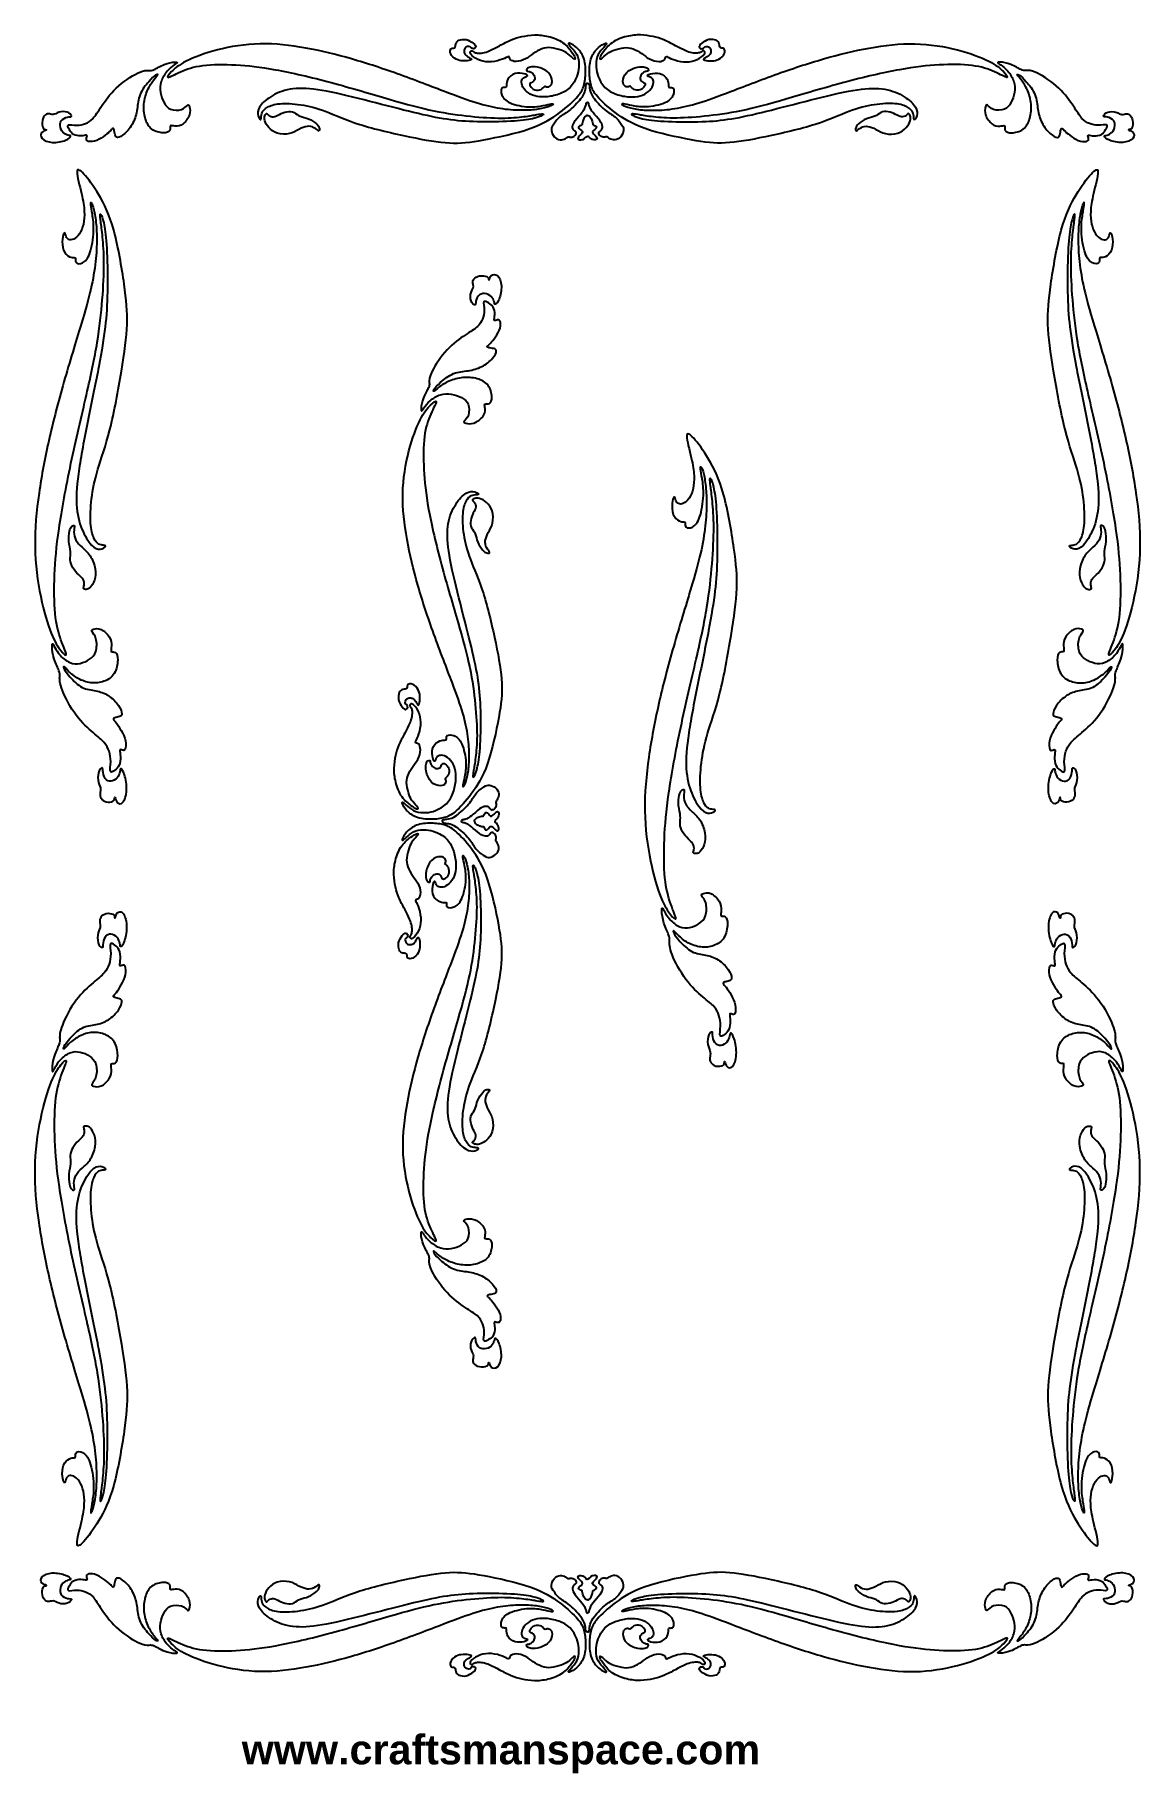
# Model space of a CAD drawing. Extents: x -9.5 to 9.2, y -1.7 to 27.8.
import ezdxf

# ---------------------------------------------------------------- set-up
doc = ezdxf.new("R2010")
doc.units = 0
doc.header["$MEASUREMENT"] = 0
doc.layers.get('0').update_dxf_attribs({"linetype": 'CONTINUOUS'})
doc.layers.add('LAYER_1', color=7, linetype='CONTINUOUS')

msp = doc.modelspace()

# ---------------------------------------------------------------- texts
at = {"insert": (-6, -1), "char_height": 0.5, "width": 14.5, "attachment_point": 1}
msp.add_mtext('{\\fArial|b1|i0|c0|p34;www.craftsmanspace.com}', dxfattribs=at)

# ---------------------------------------------------------------- linework, layer by layer
at = {"layer": 'LAYER_1', "color": 250}
for points, knots in [([(-2.06318, 27.5945), (-2.08477, 27.61528), (-2.12552, 27.64788), (-2.16992, 27.66437), (-2.16992, 27.66437), (-2.21433, 27.68087), (-2.26241, 27.68128), (-2.29927, 27.67171), (-2.29927, 27.67171), (-2.33614, 27.66213), (-2.36181, 27.64257), (-2.37342, 27.61834), (-2.37342, 27.61834), (-2.38503, 27.5941), (-2.38259, 27.56517), (-2.38707, 27.54908), (-2.38707, 27.54908), (-2.39155, 27.53299), (-2.40296, 27.52973), (-2.41762, 27.52912), (-2.41762, 27.52912), (-2.43229, 27.5285), (-2.45022, 27.53055), (-2.46223, 27.51527), (-2.46223, 27.51527), (-2.47425, 27.49999), (-2.48036, 27.4674), (-2.46448, 27.43338), (-2.46448, 27.43338), (-2.44859, 27.39937), (-2.4107, 27.36392), (-2.37281, 27.34314), (-2.37281, 27.34314), (-2.33492, 27.32237), (-2.29703, 27.31625), (-2.25263, 27.31503), (-2.25263, 27.31503), (-2.20822, 27.31381), (-2.1573, 27.31748), (-2.13265, 27.32379), (-2.13265, 27.32379), (-2.108, 27.33011), (-2.10963, 27.33907), (-2.11716, 27.34762), (-2.11716, 27.34762), (-2.1247, 27.35618), (-2.13815, 27.36433), (-2.15709, 27.37533), (-2.15709, 27.37533), (-2.17603, 27.38632), (-2.20048, 27.40018), (-2.21494, 27.41627), (-2.21494, 27.41627), (-2.2294, 27.43236), (-2.23389, 27.45069), (-2.23552, 27.46943), (-2.23552, 27.46943), (-2.23715, 27.48817), (-2.23592, 27.50732), (-2.22676, 27.52321), (-2.22676, 27.52321), (-2.21759, 27.5391), (-2.20048, 27.55173), (-2.18215, 27.55702), (-2.18215, 27.55702), (-2.16381, 27.56232), (-2.14425, 27.56028), (-2.13346, 27.55417), (-2.13346, 27.55417), (-2.12267, 27.54806), (-2.12062, 27.53788), (-2.10922, 27.53014), (-2.10922, 27.53014), (-2.09781, 27.5224), (-2.07704, 27.5171), (-2.06339, 27.52178), (-2.06339, 27.52178), (-2.04974, 27.52647), (-2.04322, 27.54114), (-2.04119, 27.55295), (-2.04119, 27.55295), (-2.03915, 27.56477), (-2.04159, 27.57373), (-2.06318, 27.5945)], [0, 0, 0, 0, 0.04545455, 0.04545455, 0.04545455, 0.04545455, 0.09090909, 0.09090909, 0.09090909, 0.09090909, 0.13636364, 0.13636364, 0.13636364, 0.13636364, 0.18181818, 0.18181818, 0.18181818, 0.18181818, 0.22727273, 0.22727273, 0.22727273, 0.22727273, 0.27272727, 0.27272727, 0.27272727, 0.27272727, 0.31818182, 0.31818182, 0.31818182, 0.31818182, 0.36363636, 0.36363636, 0.36363636, 0.36363636, 0.40909091, 0.40909091, 0.40909091, 0.40909091, 0.45454545, 0.45454545, 0.45454545, 0.45454545, 0.5, 0.5, 0.5, 0.5, 0.54545455, 0.54545455, 0.54545455, 0.54545455, 0.59090909, 0.59090909, 0.59090909, 0.59090909, 0.63636364, 0.63636364, 0.63636364, 0.63636364, 0.68181818, 0.68181818, 0.68181818, 0.68181818, 0.72727273, 0.72727273, 0.72727273, 0.72727273, 0.77272727, 0.77272727, 0.77272727, 0.77272727, 0.81818182, 0.81818182, 0.81818182, 0.81818182, 0.86363636, 0.86363636, 0.86363636, 0.86363636, 0.90909091, 0.90909091, 0.90909091, 0.90909091, 1, 1, 1, 1]), ([(-0.41788, 27.46556), (-0.44701, 27.50569), (-0.4951, 27.57169), (-0.56537, 27.62179), (-0.56537, 27.62179), (-0.63564, 27.6719), (-0.72813, 27.70613), (-0.81225, 27.72711), (-0.81225, 27.72711), (-0.89638, 27.74809), (-0.97217, 27.75583), (-1.04733, 27.75338), (-1.04733, 27.75338), (-1.12249, 27.75094), (-1.19705, 27.73831), (-1.26081, 27.72487), (-1.26081, 27.72487), (-1.32456, 27.71142), (-1.37753, 27.69716), (-1.43966, 27.67048), (-1.43966, 27.67048), (-1.50178, 27.6438), (-1.57308, 27.60468), (-1.63704, 27.57067), (-1.63704, 27.57067), (-1.70101, 27.53665), (-1.75764, 27.50773), (-1.80367, 27.48777), (-1.80367, 27.48777), (-1.84971, 27.46781), (-1.88515, 27.4568), (-1.91856, 27.45089), (-1.91856, 27.45089), (-1.95196, 27.44499), (-1.98334, 27.44417), (-2.009, 27.44641), (-2.009, 27.44641), (-2.03467, 27.44865), (-2.05464, 27.45395), (-2.06747, 27.46149), (-2.06747, 27.46149), (-2.0803, 27.46903), (-2.086, 27.4788), (-2.09782, 27.48206), (-2.09782, 27.48206), (-2.10963, 27.48532), (-2.12756, 27.48206), (-2.13367, 27.46923), (-2.13367, 27.46923), (-2.13978, 27.4564), (-2.13408, 27.43399), (-2.10413, 27.40547), (-2.10413, 27.40547), (-2.07419, 27.37696), (-2.02, 27.34232), (-1.96195, 27.32155), (-1.96195, 27.32155), (-1.90389, 27.30077), (-1.84197, 27.29384), (-1.77495, 27.29975), (-1.77495, 27.29975), (-1.70794, 27.30566), (-1.63582, 27.3244), (-1.58571, 27.34314), (-1.58571, 27.34314), (-1.5356, 27.36188), (-1.50749, 27.38062), (-1.4916, 27.38551), (-1.4916, 27.38551), (-1.47572, 27.3904), (-1.47205, 27.38143), (-1.47001, 27.37064), (-1.47001, 27.37064), (-1.46798, 27.35984), (-1.46756, 27.34721), (-1.45106, 27.33316), (-1.45106, 27.33316), (-1.43457, 27.3191), (-1.40197, 27.30362), (-1.35471, 27.30403), (-1.35471, 27.30403), (-1.30746, 27.30444), (-1.24553, 27.32073), (-1.19624, 27.3468), (-1.19624, 27.3468), (-1.14694, 27.37288), (-1.11027, 27.40873), (-1.06587, 27.4403), (-1.06587, 27.4403), (-1.02146, 27.47187), (-0.9693, 27.49917), (-0.9194, 27.51669), (-0.9194, 27.51669), (-0.86949, 27.53421), (-0.82183, 27.54195), (-0.76581, 27.53625), (-0.76581, 27.53625), (-0.70979, 27.53054), (-0.64542, 27.51139), (-0.59715, 27.49449), (-0.59715, 27.49449), (-0.54887, 27.47758), (-0.51668, 27.46291), (-0.48083, 27.43541), (-0.48083, 27.43541), (-0.44498, 27.40791), (-0.40546, 27.36758), (-0.38347, 27.35088), (-0.38347, 27.35088), (-0.36147, 27.33417), (-0.35698, 27.3411), (-0.35739, 27.35271), (-0.35739, 27.35271), (-0.3578, 27.36432), (-0.36309, 27.38062), (-0.37083, 27.3959), (-0.37083, 27.3959), (-0.37857, 27.41117), (-0.38876, 27.42544), (-0.41788, 27.46556)], [0, 0, 0, 0, 0.03225806, 0.03225806, 0.03225806, 0.03225806, 0.06451613, 0.06451613, 0.06451613, 0.06451613, 0.09677419, 0.09677419, 0.09677419, 0.09677419, 0.12903226, 0.12903226, 0.12903226, 0.12903226, 0.16129032, 0.16129032, 0.16129032, 0.16129032, 0.19354839, 0.19354839, 0.19354839, 0.19354839, 0.22580645, 0.22580645, 0.22580645, 0.22580645, 0.25806452, 0.25806452, 0.25806452, 0.25806452, 0.29032258, 0.29032258, 0.29032258, 0.29032258, 0.32258065, 0.32258065, 0.32258065, 0.32258065, 0.35483871, 0.35483871, 0.35483871, 0.35483871, 0.38709677, 0.38709677, 0.38709677, 0.38709677, 0.41935484, 0.41935484, 0.41935484, 0.41935484, 0.4516129, 0.4516129, 0.4516129, 0.4516129, 0.48387097, 0.48387097, 0.48387097, 0.48387097, 0.51612903, 0.51612903, 0.51612903, 0.51612903, 0.5483871, 0.5483871, 0.5483871, 0.5483871, 0.58064516, 0.58064516, 0.58064516, 0.58064516, 0.61290323, 0.61290323, 0.61290323, 0.61290323, 0.64516129, 0.64516129, 0.64516129, 0.64516129, 0.67741935, 0.67741935, 0.67741935, 0.67741935, 0.70967742, 0.70967742, 0.70967742, 0.70967742, 0.74193548, 0.74193548, 0.74193548, 0.74193548, 0.77419355, 0.77419355, 0.77419355, 0.77419355, 0.80645161, 0.80645161, 0.80645161, 0.80645161, 0.83870968, 0.83870968, 0.83870968, 0.83870968, 0.87096774, 0.87096774, 0.87096774, 0.87096774, 0.90322581, 0.90322581, 0.90322581, 0.90322581, 0.93548387, 0.93548387, 0.93548387, 0.93548387, 1, 1, 1, 1]), ([(0.11998, 27.46556), (0.14911, 27.50569), (0.1972, 27.57169), (0.26747, 27.62179), (0.26747, 27.62179), (0.33774, 27.6719), (0.43023, 27.70613), (0.51435, 27.72711), (0.51435, 27.72711), (0.59848, 27.74809), (0.67427, 27.75583), (0.74943, 27.75338), (0.74943, 27.75338), (0.82459, 27.75094), (0.89915, 27.73831), (0.96291, 27.72487), (0.96291, 27.72487), (1.02666, 27.71142), (1.07963, 27.69716), (1.14176, 27.67048), (1.14176, 27.67048), (1.20388, 27.6438), (1.27518, 27.60468), (1.33914, 27.57067), (1.33914, 27.57067), (1.40311, 27.53665), (1.45974, 27.50773), (1.50577, 27.48777), (1.50577, 27.48777), (1.55181, 27.46781), (1.58725, 27.4568), (1.62066, 27.45089), (1.62066, 27.45089), (1.65406, 27.44499), (1.68544, 27.44417), (1.7111, 27.44641), (1.7111, 27.44641), (1.73677, 27.44865), (1.75674, 27.45395), (1.76957, 27.46149), (1.76957, 27.46149), (1.7824, 27.46903), (1.7881, 27.4788), (1.79992, 27.48206), (1.79992, 27.48206), (1.81173, 27.48532), (1.82966, 27.48206), (1.83577, 27.46923), (1.83577, 27.46923), (1.84188, 27.4564), (1.83618, 27.43399), (1.80623, 27.40547), (1.80623, 27.40547), (1.77629, 27.37696), (1.7221, 27.34232), (1.66405, 27.32155), (1.66405, 27.32155), (1.60599, 27.30077), (1.54407, 27.29384), (1.47705, 27.29975), (1.47705, 27.29975), (1.41004, 27.30566), (1.33792, 27.3244), (1.28781, 27.34314), (1.28781, 27.34314), (1.2377, 27.36188), (1.20959, 27.38062), (1.1937, 27.38551), (1.1937, 27.38551), (1.17782, 27.3904), (1.17415, 27.38143), (1.17211, 27.37064), (1.17211, 27.37064), (1.17008, 27.35984), (1.16966, 27.34721), (1.15316, 27.33316), (1.15316, 27.33316), (1.13667, 27.3191), (1.10407, 27.30362), (1.05681, 27.30403), (1.05681, 27.30403), (1.00956, 27.30444), (0.94763, 27.32073), (0.89834, 27.3468), (0.89834, 27.3468), (0.84904, 27.37288), (0.81237, 27.40873), (0.76797, 27.4403), (0.76797, 27.4403), (0.72356, 27.47187), (0.6714, 27.49917), (0.6215, 27.51669), (0.6215, 27.51669), (0.57159, 27.53421), (0.52393, 27.54195), (0.46791, 27.53625), (0.46791, 27.53625), (0.41189, 27.53054), (0.34752, 27.51139), (0.29925, 27.49449), (0.29925, 27.49449), (0.25097, 27.47758), (0.21878, 27.46291), (0.18293, 27.43541), (0.18293, 27.43541), (0.14708, 27.40791), (0.10756, 27.36758), (0.08557, 27.35088), (0.08557, 27.35088), (0.06357, 27.33417), (0.05908, 27.3411), (0.05949, 27.35271), (0.05949, 27.35271), (0.0599, 27.36432), (0.06519, 27.38062), (0.07293, 27.3959), (0.07293, 27.3959), (0.08067, 27.41117), (0.09086, 27.42544), (0.11998, 27.46556)], [0, 0, 0, 0, 0.03225806, 0.03225806, 0.03225806, 0.03225806, 0.06451613, 0.06451613, 0.06451613, 0.06451613, 0.09677419, 0.09677419, 0.09677419, 0.09677419, 0.12903226, 0.12903226, 0.12903226, 0.12903226, 0.16129032, 0.16129032, 0.16129032, 0.16129032, 0.19354839, 0.19354839, 0.19354839, 0.19354839, 0.22580645, 0.22580645, 0.22580645, 0.22580645, 0.25806452, 0.25806452, 0.25806452, 0.25806452, 0.29032258, 0.29032258, 0.29032258, 0.29032258, 0.32258065, 0.32258065, 0.32258065, 0.32258065, 0.35483871, 0.35483871, 0.35483871, 0.35483871, 0.38709677, 0.38709677, 0.38709677, 0.38709677, 0.41935484, 0.41935484, 0.41935484, 0.41935484, 0.4516129, 0.4516129, 0.4516129, 0.4516129, 0.48387097, 0.48387097, 0.48387097, 0.48387097, 0.51612903, 0.51612903, 0.51612903, 0.51612903, 0.5483871, 0.5483871, 0.5483871, 0.5483871, 0.58064516, 0.58064516, 0.58064516, 0.58064516, 0.61290323, 0.61290323, 0.61290323, 0.61290323, 0.64516129, 0.64516129, 0.64516129, 0.64516129, 0.67741935, 0.67741935, 0.67741935, 0.67741935, 0.70967742, 0.70967742, 0.70967742, 0.70967742, 0.74193548, 0.74193548, 0.74193548, 0.74193548, 0.77419355, 0.77419355, 0.77419355, 0.77419355, 0.80645161, 0.80645161, 0.80645161, 0.80645161, 0.83870968, 0.83870968, 0.83870968, 0.83870968, 0.87096774, 0.87096774, 0.87096774, 0.87096774, 0.90322581, 0.90322581, 0.90322581, 0.90322581, 0.93548387, 0.93548387, 0.93548387, 0.93548387, 1, 1, 1, 1]), ([(1.76528, 27.5945), (1.78687, 27.61528), (1.82762, 27.64788), (1.87202, 27.66437), (1.87202, 27.66437), (1.91643, 27.68087), (1.96451, 27.68128), (2.00137, 27.67171), (2.00137, 27.67171), (2.03824, 27.66213), (2.06391, 27.64257), (2.07552, 27.61834), (2.07552, 27.61834), (2.08713, 27.5941), (2.08469, 27.56517), (2.08917, 27.54908), (2.08917, 27.54908), (2.09365, 27.53299), (2.10506, 27.52973), (2.11972, 27.52912), (2.11972, 27.52912), (2.13439, 27.5285), (2.15232, 27.53055), (2.16433, 27.51527), (2.16433, 27.51527), (2.17635, 27.49999), (2.18246, 27.4674), (2.16658, 27.43338), (2.16658, 27.43338), (2.15069, 27.39937), (2.1128, 27.36392), (2.07491, 27.34314), (2.07491, 27.34314), (2.03702, 27.32237), (1.99913, 27.31625), (1.95473, 27.31503), (1.95473, 27.31503), (1.91032, 27.31381), (1.8594, 27.31748), (1.83475, 27.32379), (1.83475, 27.32379), (1.8101, 27.33011), (1.81173, 27.33907), (1.81926, 27.34762), (1.81926, 27.34762), (1.8268, 27.35618), (1.84025, 27.36433), (1.85919, 27.37533), (1.85919, 27.37533), (1.87813, 27.38632), (1.90258, 27.40018), (1.91704, 27.41627), (1.91704, 27.41627), (1.9315, 27.43236), (1.93599, 27.45069), (1.93762, 27.46943), (1.93762, 27.46943), (1.93925, 27.48817), (1.93802, 27.50732), (1.92886, 27.52321), (1.92886, 27.52321), (1.91969, 27.5391), (1.90258, 27.55173), (1.88425, 27.55702), (1.88425, 27.55702), (1.86591, 27.56232), (1.84635, 27.56028), (1.83556, 27.55417), (1.83556, 27.55417), (1.82477, 27.54806), (1.82272, 27.53788), (1.81132, 27.53014), (1.81132, 27.53014), (1.79991, 27.5224), (1.77914, 27.5171), (1.76549, 27.52178), (1.76549, 27.52178), (1.75184, 27.52647), (1.74532, 27.54114), (1.74329, 27.55295), (1.74329, 27.55295), (1.74125, 27.56477), (1.74369, 27.57373), (1.76528, 27.5945)], [0, 0, 0, 0, 0.04545455, 0.04545455, 0.04545455, 0.04545455, 0.09090909, 0.09090909, 0.09090909, 0.09090909, 0.13636364, 0.13636364, 0.13636364, 0.13636364, 0.18181818, 0.18181818, 0.18181818, 0.18181818, 0.22727273, 0.22727273, 0.22727273, 0.22727273, 0.27272727, 0.27272727, 0.27272727, 0.27272727, 0.31818182, 0.31818182, 0.31818182, 0.31818182, 0.36363636, 0.36363636, 0.36363636, 0.36363636, 0.40909091, 0.40909091, 0.40909091, 0.40909091, 0.45454545, 0.45454545, 0.45454545, 0.45454545, 0.5, 0.5, 0.5, 0.5, 0.54545455, 0.54545455, 0.54545455, 0.54545455, 0.59090909, 0.59090909, 0.59090909, 0.59090909, 0.63636364, 0.63636364, 0.63636364, 0.63636364, 0.68181818, 0.68181818, 0.68181818, 0.68181818, 0.72727273, 0.72727273, 0.72727273, 0.72727273, 0.77272727, 0.77272727, 0.77272727, 0.77272727, 0.81818182, 0.81818182, 0.81818182, 0.81818182, 0.86363636, 0.86363636, 0.86363636, 0.86363636, 0.90909091, 0.90909091, 0.90909091, 0.90909091, 1, 1, 1, 1]), ([(-0.29627, 27.20749), (-0.29301, 27.26289), (-0.29464, 27.32808), (-0.31337, 27.38267), (-0.31337, 27.38267), (-0.33211, 27.43725), (-0.36797, 27.48126), (-0.40015, 27.51751), (-0.40015, 27.51751), (-0.43233, 27.55377), (-0.46085, 27.58229), (-0.469, 27.59777), (-0.469, 27.59777), (-0.47715, 27.61325), (-0.46492, 27.6157), (-0.43967, 27.60674), (-0.43967, 27.60674), (-0.41441, 27.59777), (-0.37611, 27.5774), (-0.33374, 27.53911), (-0.33374, 27.53911), (-0.29138, 27.50082), (-0.24493, 27.44459), (-0.21723, 27.37085), (-0.21723, 27.37085), (-0.18953, 27.29711), (-0.18056, 27.20586), (-0.18178, 27.12235), (-0.18178, 27.12235), (-0.183, 27.03883), (-0.19442, 26.96306), (-0.21152, 26.89991), (-0.21152, 26.89991), (-0.22863, 26.83677), (-0.25145, 26.78624), (-0.31622, 26.71129), (-0.31622, 26.71129), (-0.381, 26.63633), (-0.48774, 26.53692), (-0.61648, 26.43997), (-0.61648, 26.43997), (-0.74522, 26.34301), (-0.89596, 26.24849), (-1.12695, 26.16824), (-1.12695, 26.16824), (-1.35795, 26.08798), (-1.66921, 26.02198), (-1.90387, 25.97921), (-1.90387, 25.97921), (-2.13853, 25.93643), (-2.2966, 25.91688), (-2.48441, 25.92624), (-2.48441, 25.92624), (-2.67223, 25.93561), (-2.88978, 25.97391), (-3.1607, 26.03013), (-3.1607, 26.03013), (-3.43162, 26.08635), (-3.75592, 26.1605), (-4.0028, 26.23872), (-4.0028, 26.23872), (-4.24968, 26.31693), (-4.41917, 26.39923), (-4.57398, 26.45789), (-4.57398, 26.45789), (-4.72879, 26.51655), (-4.86894, 26.55159), (-5.00052, 26.57196), (-5.00052, 26.57196), (-5.13211, 26.59233), (-5.25515, 26.59803), (-5.3517, 26.58948), (-5.3517, 26.58948), (-5.44826, 26.58093), (-5.51833, 26.55811), (-5.5664, 26.53122), (-5.5664, 26.53122), (-5.61447, 26.50434), (-5.64055, 26.47337), (-5.654, 26.44363), (-5.654, 26.44363), (-5.66744, 26.41389), (-5.66825, 26.38537), (-5.6707, 26.35971), (-5.6707, 26.35971), (-5.67314, 26.33405), (-5.67722, 26.31123), (-5.68984, 26.32059), (-5.68984, 26.32059), (-5.70247, 26.32997), (-5.72366, 26.37153), (-5.72692, 26.41797), (-5.72692, 26.41797), (-5.73018, 26.46441), (-5.71551, 26.51574), (-5.66744, 26.57399), (-5.66744, 26.57399), (-5.61937, 26.63225), (-5.53788, 26.69744), (-5.43848, 26.74836), (-5.43848, 26.74836), (-5.33908, 26.79928), (-5.22174, 26.83595), (-5.08119, 26.84614), (-5.08119, 26.84614), (-4.94064, 26.85632), (-4.77686, 26.84002), (-4.5642, 26.79969), (-4.5642, 26.79969), (-4.35153, 26.75936), (-4.08998, 26.69499), (-3.83006, 26.62859), (-3.83006, 26.62859), (-3.57014, 26.56219), (-3.31185, 26.49374), (-3.09185, 26.44078), (-3.09185, 26.44078), (-2.87185, 26.38782), (-2.69015, 26.35034), (-2.52271, 26.32549), (-2.52271, 26.32549), (-2.35527, 26.30064), (-2.20209, 26.28842), (-2.01672, 26.28394), (-2.01672, 26.28394), (-1.83136, 26.27945), (-1.6138, 26.28271), (-1.44717, 26.29208), (-1.44717, 26.29208), (-1.28054, 26.30145), (-1.16484, 26.31693), (-1.0797, 26.33608), (-1.0797, 26.33608), (-0.99455, 26.35523), (-0.93995, 26.37805), (-0.91388, 26.39312), (-0.91388, 26.39312), (-0.88781, 26.40819), (-0.89025, 26.41552), (-0.90696, 26.41674), (-0.90696, 26.41674), (-0.92366, 26.41797), (-0.95463, 26.41308), (-1.00596, 26.40453), (-1.00596, 26.40453), (-1.05729, 26.39597), (-1.12899, 26.38375), (-1.22676, 26.37153), (-1.22676, 26.37153), (-1.32454, 26.35931), (-1.4484, 26.34708), (-1.60117, 26.34667), (-1.60117, 26.34667), (-1.75395, 26.34626), (-1.93565, 26.35768), (-2.12875, 26.37723), (-2.12875, 26.37723), (-2.32186, 26.39678), (-2.52638, 26.42449), (-2.74841, 26.47052), (-2.74841, 26.47052), (-2.97044, 26.51655), (-3.21, 26.58092), (-3.50455, 26.66606), (-3.50455, 26.66606), (-3.7991, 26.75121), (-4.14865, 26.85713), (-4.48924, 26.94839), (-4.48924, 26.94839), (-4.82982, 27.03964), (-5.16145, 27.11624), (-5.42829, 27.16512), (-5.42829, 27.16512), (-5.69514, 27.21401), (-5.89722, 27.2352), (-6.09765, 27.24578), (-6.09765, 27.24578), (-6.29809, 27.25638), (-6.49691, 27.25638), (-6.6562, 27.23601), (-6.6562, 27.23601), (-6.81549, 27.21564), (-6.93527, 27.17489), (-7.03631, 27.13008), (-7.03631, 27.13008), (-7.13734, 27.08527), (-7.21964, 27.03638), (-7.24531, 27.03517), (-7.24531, 27.03517), (-7.27098, 27.03394), (-7.24001, 27.08039), (-7.18868, 27.13293), (-7.18868, 27.13293), (-7.13735, 27.18549), (-7.06564, 27.24416), (-6.93853, 27.30852), (-6.93853, 27.30852), (-6.81142, 27.37289), (-6.62891, 27.44296), (-6.41217, 27.49918), (-6.41217, 27.49918), (-6.19543, 27.5554), (-5.94447, 27.59777), (-5.68944, 27.60307), (-5.68944, 27.60307), (-5.43441, 27.60837), (-5.1753, 27.57658), (-4.91782, 27.53014), (-4.91782, 27.53014), (-4.66035, 27.4837), (-4.40449, 27.42259), (-4.14009, 27.34682), (-4.14009, 27.34682), (-3.87569, 27.27104), (-3.60273, 27.1806), (-3.31551, 27.07672), (-3.31551, 27.07672), (-3.0283, 26.97283), (-2.72682, 26.8555), (-2.4999, 26.76955), (-2.4999, 26.76955), (-2.27298, 26.68359), (-2.12061, 26.62899), (-1.97761, 26.58744), (-1.97761, 26.58744), (-1.83462, 26.54589), (-1.70098, 26.51737), (-1.58039, 26.50026), (-1.58039, 26.50026), (-1.4598, 26.48315), (-1.35225, 26.47744), (-1.25284, 26.47785), (-1.25284, 26.47785), (-1.15343, 26.47826), (-1.06218, 26.48478), (-0.98355, 26.49659), (-0.98355, 26.49659), (-0.90492, 26.5084), (-0.83892, 26.52552), (-0.79615, 26.54141), (-0.79615, 26.54141), (-0.75337, 26.55729), (-0.73381, 26.57196), (-0.72933, 26.58011), (-0.72933, 26.58011), (-0.72485, 26.58826), (-0.73544, 26.58989), (-0.76396, 26.58541), (-0.76396, 26.58541), (-0.79248, 26.58092), (-0.83892, 26.57033), (-0.90085, 26.5577), (-0.90085, 26.5577), (-0.96277, 26.54508), (-1.04018, 26.5304), (-1.14244, 26.5357), (-1.14244, 26.5357), (-1.24469, 26.541), (-1.37181, 26.56626), (-1.45532, 26.60333), (-1.45532, 26.60333), (-1.53884, 26.6404), (-1.57876, 26.68929), (-1.5975, 26.73654), (-1.5975, 26.73654), (-1.61624, 26.7838), (-1.6138, 26.82943), (-1.59872, 26.8498), (-1.59872, 26.8498), (-1.58365, 26.87017), (-1.55594, 26.86528), (-1.54047, 26.86569), (-1.54047, 26.86569), (-1.52498, 26.8661), (-1.52172, 26.8718), (-1.52132, 26.88972), (-1.52132, 26.88972), (-1.52091, 26.90765), (-1.52335, 26.9378), (-1.50869, 26.97609), (-1.50869, 26.97609), (-1.49402, 27.01438), (-1.46224, 27.06083), (-1.41417, 27.08445), (-1.41417, 27.08445), (-1.3661, 27.10808), (-1.30173, 27.1089), (-1.25447, 27.10279), (-1.25447, 27.10279), (-1.20721, 27.09668), (-1.17706, 27.08364), (-1.16729, 27.07346), (-1.16729, 27.07346), (-1.15751, 27.06327), (-1.1681, 27.05594), (-1.18032, 27.05105), (-1.18032, 27.05105), (-1.19255, 27.04616), (-1.2064, 27.04372), (-1.22106, 27.03558), (-1.22106, 27.03558), (-1.23573, 27.02743), (-1.25122, 27.01357), (-1.25936, 26.99036), (-1.25936, 26.99036), (-1.26751, 26.96714), (-1.26832, 26.93454), (-1.25529, 26.8991), (-1.25529, 26.8991), (-1.24225, 26.86366), (-1.21536, 26.82535), (-1.17869, 26.79399), (-1.17869, 26.79399), (-1.14203, 26.76262), (-1.09558, 26.73817), (-1.04099, 26.7227), (-1.04099, 26.7227), (-0.9864, 26.70722), (-0.92366, 26.7007), (-0.85359, 26.70518), (-0.85359, 26.70518), (-0.78351, 26.70965), (-0.70611, 26.72514), (-0.63441, 26.7508), (-0.63441, 26.7508), (-0.56271, 26.77647), (-0.4967, 26.81232), (-0.44456, 26.86569), (-0.44456, 26.86569), (-0.39241, 26.91905), (-0.35411, 26.98994), (-0.33089, 27.0482), (-0.33089, 27.0482), (-0.30767, 27.10645), (-0.29952, 27.15208), (-0.29627, 27.20749)], [0, 0, 0, 0, 0.01176471, 0.01176471, 0.01176471, 0.01176471, 0.02352941, 0.02352941, 0.02352941, 0.02352941, 0.03529412, 0.03529412, 0.03529412, 0.03529412, 0.04705882, 0.04705882, 0.04705882, 0.04705882, 0.05882353, 0.05882353, 0.05882353, 0.05882353, 0.07058824, 0.07058824, 0.07058824, 0.07058824, 0.08235294, 0.08235294, 0.08235294, 0.08235294, 0.09411765, 0.09411765, 0.09411765, 0.09411765, 0.10588235, 0.10588235, 0.10588235, 0.10588235, 0.11764706, 0.11764706, 0.11764706, 0.11764706, 0.12941176, 0.12941176, 0.12941176, 0.12941176, 0.14117647, 0.14117647, 0.14117647, 0.14117647, 0.15294118, 0.15294118, 0.15294118, 0.15294118, 0.16470588, 0.16470588, 0.16470588, 0.16470588, 0.17647059, 0.17647059, 0.17647059, 0.17647059, 0.18823529, 0.18823529, 0.18823529, 0.18823529, 0.2, 0.2, 0.2, 0.2, 0.21176471, 0.21176471, 0.21176471, 0.21176471, 0.22352941, 0.22352941, 0.22352941, 0.22352941, 0.23529412, 0.23529412, 0.23529412, 0.23529412, 0.24705882, 0.24705882, 0.24705882, 0.24705882, 0.25882353, 0.25882353, 0.25882353, 0.25882353, 0.27058824, 0.27058824, 0.27058824, 0.27058824, 0.28235294, 0.28235294, 0.28235294, 0.28235294, 0.29411765, 0.29411765, 0.29411765, 0.29411765, 0.30588235, 0.30588235, 0.30588235, 0.30588235, 0.31764706, 0.31764706, 0.31764706, 0.31764706, 0.32941176, 0.32941176, 0.32941176, 0.32941176, 0.34117647, 0.34117647, 0.34117647, 0.34117647, 0.35294118, 0.35294118, 0.35294118, 0.35294118, 0.36470588, 0.36470588, 0.36470588, 0.36470588, 0.37647059, 0.37647059, 0.37647059, 0.37647059, 0.38823529, 0.38823529, 0.38823529, 0.38823529, 0.4, 0.4, 0.4, 0.4, 0.41176471, 0.41176471, 0.41176471, 0.41176471, 0.42352941, 0.42352941, 0.42352941, 0.42352941, 0.43529412, 0.43529412, 0.43529412, 0.43529412, 0.44705882, 0.44705882, 0.44705882, 0.44705882, 0.45882353, 0.45882353, 0.45882353, 0.45882353, 0.47058824, 0.47058824, 0.47058824, 0.47058824, 0.48235294, 0.48235294, 0.48235294, 0.48235294, 0.49411765, 0.49411765, 0.49411765, 0.49411765, 0.50588235, 0.50588235, 0.50588235, 0.50588235, 0.51764706, 0.51764706, 0.51764706, 0.51764706, 0.52941176, 0.52941176, 0.52941176, 0.52941176, 0.54117647, 0.54117647, 0.54117647, 0.54117647, 0.55294118, 0.55294118, 0.55294118, 0.55294118, 0.56470588, 0.56470588, 0.56470588, 0.56470588, 0.57647059, 0.57647059, 0.57647059, 0.57647059, 0.58823529, 0.58823529, 0.58823529, 0.58823529, 0.6, 0.6, 0.6, 0.6, 0.61176471, 0.61176471, 0.61176471, 0.61176471, 0.62352941, 0.62352941, 0.62352941, 0.62352941, 0.63529412, 0.63529412, 0.63529412, 0.63529412, 0.64705882, 0.64705882, 0.64705882, 0.64705882, 0.65882353, 0.65882353, 0.65882353, 0.65882353, 0.67058824, 0.67058824, 0.67058824, 0.67058824, 0.68235294, 0.68235294, 0.68235294, 0.68235294, 0.69411765, 0.69411765, 0.69411765, 0.69411765, 0.70588235, 0.70588235, 0.70588235, 0.70588235, 0.71764706, 0.71764706, 0.71764706, 0.71764706, 0.72941176, 0.72941176, 0.72941176, 0.72941176, 0.74117647, 0.74117647, 0.74117647, 0.74117647, 0.75294118, 0.75294118, 0.75294118, 0.75294118, 0.76470588, 0.76470588, 0.76470588, 0.76470588, 0.77647059, 0.77647059, 0.77647059, 0.77647059, 0.78823529, 0.78823529, 0.78823529, 0.78823529, 0.8, 0.8, 0.8, 0.8, 0.81176471, 0.81176471, 0.81176471, 0.81176471, 0.82352941, 0.82352941, 0.82352941, 0.82352941, 0.83529412, 0.83529412, 0.83529412, 0.83529412, 0.84705882, 0.84705882, 0.84705882, 0.84705882, 0.85882353, 0.85882353, 0.85882353, 0.85882353, 0.87058824, 0.87058824, 0.87058824, 0.87058824, 0.88235294, 0.88235294, 0.88235294, 0.88235294, 0.89411765, 0.89411765, 0.89411765, 0.89411765, 0.90588235, 0.90588235, 0.90588235, 0.90588235, 0.91764706, 0.91764706, 0.91764706, 0.91764706, 0.92941176, 0.92941176, 0.92941176, 0.92941176, 0.94117647, 0.94117647, 0.94117647, 0.94117647, 0.95294118, 0.95294118, 0.95294118, 0.95294118, 0.96470588, 0.96470588, 0.96470588, 0.96470588, 0.97647059, 0.97647059, 0.97647059, 0.97647059, 1, 1, 1, 1]), ([(-0.00163, 27.20749), (-0.00489, 27.26289), (-0.00326, 27.32808), (0.01547, 27.38267), (0.01547, 27.38267), (0.03421, 27.43725), (0.07007, 27.48126), (0.10225, 27.51751), (0.10225, 27.51751), (0.13443, 27.55377), (0.16295, 27.58229), (0.1711, 27.59777), (0.1711, 27.59777), (0.17925, 27.61325), (0.16702, 27.6157), (0.14177, 27.60674), (0.14177, 27.60674), (0.11651, 27.59777), (0.07821, 27.5774), (0.03584, 27.53911), (0.03584, 27.53911), (-0.00652, 27.50082), (-0.05297, 27.44459), (-0.08067, 27.37085), (-0.08067, 27.37085), (-0.10837, 27.29711), (-0.11734, 27.20586), (-0.11612, 27.12235), (-0.11612, 27.12235), (-0.1149, 27.03883), (-0.10348, 26.96306), (-0.08638, 26.89991), (-0.08638, 26.89991), (-0.06927, 26.83677), (-0.04645, 26.78624), (0.01832, 26.71129), (0.01832, 26.71129), (0.0831, 26.63633), (0.18984, 26.53692), (0.31858, 26.43997), (0.31858, 26.43997), (0.44732, 26.34301), (0.59806, 26.24849), (0.82905, 26.16824), (0.82905, 26.16824), (1.06005, 26.08798), (1.37131, 26.02198), (1.60597, 25.97921), (1.60597, 25.97921), (1.84063, 25.93643), (1.9987, 25.91688), (2.18651, 25.92624), (2.18651, 25.92624), (2.37433, 25.93561), (2.59188, 25.97391), (2.8628, 26.03013), (2.8628, 26.03013), (3.13372, 26.08635), (3.45802, 26.1605), (3.7049, 26.23872), (3.7049, 26.23872), (3.95178, 26.31693), (4.12127, 26.39923), (4.27608, 26.45789), (4.27608, 26.45789), (4.43089, 26.51655), (4.57104, 26.55159), (4.70262, 26.57196), (4.70262, 26.57196), (4.83421, 26.59233), (4.95725, 26.59803), (5.0538, 26.58948), (5.0538, 26.58948), (5.15036, 26.58093), (5.22043, 26.55811), (5.2685, 26.53122), (5.2685, 26.53122), (5.31657, 26.50434), (5.34265, 26.47337), (5.3561, 26.44363), (5.3561, 26.44363), (5.36954, 26.41389), (5.37035, 26.38537), (5.3728, 26.35971), (5.3728, 26.35971), (5.37524, 26.33405), (5.37932, 26.31123), (5.39194, 26.32059), (5.39194, 26.32059), (5.40457, 26.32997), (5.42576, 26.37153), (5.42902, 26.41797), (5.42902, 26.41797), (5.43228, 26.46441), (5.41761, 26.51574), (5.36954, 26.57399), (5.36954, 26.57399), (5.32147, 26.63225), (5.23998, 26.69744), (5.14058, 26.74836), (5.14058, 26.74836), (5.04118, 26.79928), (4.92384, 26.83595), (4.78329, 26.84614), (4.78329, 26.84614), (4.64274, 26.85632), (4.47896, 26.84002), (4.2663, 26.79969), (4.2663, 26.79969), (4.05363, 26.75936), (3.79208, 26.69499), (3.53216, 26.62859), (3.53216, 26.62859), (3.27224, 26.56219), (3.01395, 26.49374), (2.79395, 26.44078), (2.79395, 26.44078), (2.57395, 26.38782), (2.39225, 26.35034), (2.22481, 26.32549), (2.22481, 26.32549), (2.05737, 26.30064), (1.90419, 26.28842), (1.71882, 26.28394), (1.71882, 26.28394), (1.53346, 26.27945), (1.3159, 26.28271), (1.14927, 26.29208), (1.14927, 26.29208), (0.98264, 26.30145), (0.86694, 26.31693), (0.7818, 26.33608), (0.7818, 26.33608), (0.69665, 26.35523), (0.64205, 26.37805), (0.61598, 26.39312), (0.61598, 26.39312), (0.58991, 26.40819), (0.59235, 26.41552), (0.60906, 26.41674), (0.60906, 26.41674), (0.62576, 26.41797), (0.65673, 26.41308), (0.70806, 26.40453), (0.70806, 26.40453), (0.75939, 26.39597), (0.83109, 26.38375), (0.92886, 26.37153), (0.92886, 26.37153), (1.02664, 26.35931), (1.1505, 26.34708), (1.30327, 26.34667), (1.30327, 26.34667), (1.45605, 26.34626), (1.63775, 26.35768), (1.83085, 26.37723), (1.83085, 26.37723), (2.02396, 26.39678), (2.22848, 26.42449), (2.45051, 26.47052), (2.45051, 26.47052), (2.67254, 26.51655), (2.9121, 26.58092), (3.20665, 26.66606), (3.20665, 26.66606), (3.5012, 26.75121), (3.85075, 26.85713), (4.19134, 26.94839), (4.19134, 26.94839), (4.53192, 27.03964), (4.86355, 27.11624), (5.13039, 27.16512), (5.13039, 27.16512), (5.39724, 27.21401), (5.59932, 27.2352), (5.79975, 27.24578), (5.79975, 27.24578), (6.00019, 27.25638), (6.19901, 27.25638), (6.3583, 27.23601), (6.3583, 27.23601), (6.51759, 27.21564), (6.63737, 27.17489), (6.73841, 27.13008), (6.73841, 27.13008), (6.83944, 27.08527), (6.92174, 27.03638), (6.94741, 27.03517), (6.94741, 27.03517), (6.97308, 27.03394), (6.94211, 27.08039), (6.89078, 27.13293), (6.89078, 27.13293), (6.83945, 27.18549), (6.76774, 27.24416), (6.64063, 27.30852), (6.64063, 27.30852), (6.51352, 27.37289), (6.33101, 27.44296), (6.11427, 27.49918), (6.11427, 27.49918), (5.89753, 27.5554), (5.64657, 27.59777), (5.39154, 27.60307), (5.39154, 27.60307), (5.13651, 27.60837), (4.8774, 27.57658), (4.61992, 27.53014), (4.61992, 27.53014), (4.36245, 27.4837), (4.10659, 27.42259), (3.84219, 27.34682), (3.84219, 27.34682), (3.57779, 27.27104), (3.30483, 27.1806), (3.01761, 27.07672), (3.01761, 27.07672), (2.7304, 26.97283), (2.42892, 26.8555), (2.202, 26.76955), (2.202, 26.76955), (1.97508, 26.68359), (1.82271, 26.62899), (1.67971, 26.58744), (1.67971, 26.58744), (1.53672, 26.54589), (1.40308, 26.51737), (1.28249, 26.50026), (1.28249, 26.50026), (1.1619, 26.48315), (1.05435, 26.47744), (0.95494, 26.47785), (0.95494, 26.47785), (0.85553, 26.47826), (0.76428, 26.48478), (0.68565, 26.49659), (0.68565, 26.49659), (0.60702, 26.5084), (0.54102, 26.52552), (0.49825, 26.54141), (0.49825, 26.54141), (0.45547, 26.55729), (0.43591, 26.57196), (0.43143, 26.58011), (0.43143, 26.58011), (0.42695, 26.58826), (0.43754, 26.58989), (0.46606, 26.58541), (0.46606, 26.58541), (0.49458, 26.58092), (0.54102, 26.57033), (0.60295, 26.5577), (0.60295, 26.5577), (0.66487, 26.54508), (0.74228, 26.5304), (0.84454, 26.5357), (0.84454, 26.5357), (0.94679, 26.541), (1.07391, 26.56626), (1.15742, 26.60333), (1.15742, 26.60333), (1.24094, 26.6404), (1.28086, 26.68929), (1.2996, 26.73654), (1.2996, 26.73654), (1.31834, 26.7838), (1.3159, 26.82943), (1.30082, 26.8498), (1.30082, 26.8498), (1.28575, 26.87017), (1.25804, 26.86528), (1.24257, 26.86569), (1.24257, 26.86569), (1.22708, 26.8661), (1.22382, 26.8718), (1.22342, 26.88972), (1.22342, 26.88972), (1.22301, 26.90765), (1.22545, 26.9378), (1.21079, 26.97609), (1.21079, 26.97609), (1.19612, 27.01438), (1.16434, 27.06083), (1.11627, 27.08445), (1.11627, 27.08445), (1.0682, 27.10808), (1.00383, 27.1089), (0.95657, 27.10279), (0.95657, 27.10279), (0.90931, 27.09668), (0.87916, 27.08364), (0.86939, 27.07346), (0.86939, 27.07346), (0.85961, 27.06327), (0.8702, 27.05594), (0.88242, 27.05105), (0.88242, 27.05105), (0.89465, 27.04616), (0.9085, 27.04372), (0.92316, 27.03558), (0.92316, 27.03558), (0.93783, 27.02743), (0.95332, 27.01357), (0.96146, 26.99036), (0.96146, 26.99036), (0.96961, 26.96714), (0.97042, 26.93454), (0.95739, 26.8991), (0.95739, 26.8991), (0.94435, 26.86366), (0.91746, 26.82535), (0.88079, 26.79399), (0.88079, 26.79399), (0.84413, 26.76262), (0.79768, 26.73817), (0.74309, 26.7227), (0.74309, 26.7227), (0.6885, 26.70722), (0.62576, 26.7007), (0.55569, 26.70518), (0.55569, 26.70518), (0.48561, 26.70965), (0.40821, 26.72514), (0.33651, 26.7508), (0.33651, 26.7508), (0.26481, 26.77647), (0.1988, 26.81232), (0.14666, 26.86569), (0.14666, 26.86569), (0.09451, 26.91905), (0.05621, 26.98994), (0.03299, 27.0482), (0.03299, 27.0482), (0.00977, 27.10645), (0.00162, 27.15208), (-0.00163, 27.20749)], [0, 0, 0, 0, 0.01176471, 0.01176471, 0.01176471, 0.01176471, 0.02352941, 0.02352941, 0.02352941, 0.02352941, 0.03529412, 0.03529412, 0.03529412, 0.03529412, 0.04705882, 0.04705882, 0.04705882, 0.04705882, 0.05882353, 0.05882353, 0.05882353, 0.05882353, 0.07058824, 0.07058824, 0.07058824, 0.07058824, 0.08235294, 0.08235294, 0.08235294, 0.08235294, 0.09411765, 0.09411765, 0.09411765, 0.09411765, 0.10588235, 0.10588235, 0.10588235, 0.10588235, 0.11764706, 0.11764706, 0.11764706, 0.11764706, 0.12941176, 0.12941176, 0.12941176, 0.12941176, 0.14117647, 0.14117647, 0.14117647, 0.14117647, 0.15294118, 0.15294118, 0.15294118, 0.15294118, 0.16470588, 0.16470588, 0.16470588, 0.16470588, 0.17647059, 0.17647059, 0.17647059, 0.17647059, 0.18823529, 0.18823529, 0.18823529, 0.18823529, 0.2, 0.2, 0.2, 0.2, 0.21176471, 0.21176471, 0.21176471, 0.21176471, 0.22352941, 0.22352941, 0.22352941, 0.22352941, 0.23529412, 0.23529412, 0.23529412, 0.23529412, 0.24705882, 0.24705882, 0.24705882, 0.24705882, 0.25882353, 0.25882353, 0.25882353, 0.25882353, 0.27058824, 0.27058824, 0.27058824, 0.27058824, 0.28235294, 0.28235294, 0.28235294, 0.28235294, 0.29411765, 0.29411765, 0.29411765, 0.29411765, 0.30588235, 0.30588235, 0.30588235, 0.30588235, 0.31764706, 0.31764706, 0.31764706, 0.31764706, 0.32941176, 0.32941176, 0.32941176, 0.32941176, 0.34117647, 0.34117647, 0.34117647, 0.34117647, 0.35294118, 0.35294118, 0.35294118, 0.35294118, 0.36470588, 0.36470588, 0.36470588, 0.36470588, 0.37647059, 0.37647059, 0.37647059, 0.37647059, 0.38823529, 0.38823529, 0.38823529, 0.38823529, 0.4, 0.4, 0.4, 0.4, 0.41176471, 0.41176471, 0.41176471, 0.41176471, 0.42352941, 0.42352941, 0.42352941, 0.42352941, 0.43529412, 0.43529412, 0.43529412, 0.43529412, 0.44705882, 0.44705882, 0.44705882, 0.44705882, 0.45882353, 0.45882353, 0.45882353, 0.45882353, 0.47058824, 0.47058824, 0.47058824, 0.47058824, 0.48235294, 0.48235294, 0.48235294, 0.48235294, 0.49411765, 0.49411765, 0.49411765, 0.49411765, 0.50588235, 0.50588235, 0.50588235, 0.50588235, 0.51764706, 0.51764706, 0.51764706, 0.51764706, 0.52941176, 0.52941176, 0.52941176, 0.52941176, 0.54117647, 0.54117647, 0.54117647, 0.54117647, 0.55294118, 0.55294118, 0.55294118, 0.55294118, 0.56470588, 0.56470588, 0.56470588, 0.56470588, 0.57647059, 0.57647059, 0.57647059, 0.57647059, 0.58823529, 0.58823529, 0.58823529, 0.58823529, 0.6, 0.6, 0.6, 0.6, 0.61176471, 0.61176471, 0.61176471, 0.61176471, 0.62352941, 0.62352941, 0.62352941, 0.62352941, 0.63529412, 0.63529412, 0.63529412, 0.63529412, 0.64705882, 0.64705882, 0.64705882, 0.64705882, 0.65882353, 0.65882353, 0.65882353, 0.65882353, 0.67058824, 0.67058824, 0.67058824, 0.67058824, 0.68235294, 0.68235294, 0.68235294, 0.68235294, 0.69411765, 0.69411765, 0.69411765, 0.69411765, 0.70588235, 0.70588235, 0.70588235, 0.70588235, 0.71764706, 0.71764706, 0.71764706, 0.71764706, 0.72941176, 0.72941176, 0.72941176, 0.72941176, 0.74117647, 0.74117647, 0.74117647, 0.74117647, 0.75294118, 0.75294118, 0.75294118, 0.75294118, 0.76470588, 0.76470588, 0.76470588, 0.76470588, 0.77647059, 0.77647059, 0.77647059, 0.77647059, 0.78823529, 0.78823529, 0.78823529, 0.78823529, 0.8, 0.8, 0.8, 0.8, 0.81176471, 0.81176471, 0.81176471, 0.81176471, 0.82352941, 0.82352941, 0.82352941, 0.82352941, 0.83529412, 0.83529412, 0.83529412, 0.83529412, 0.84705882, 0.84705882, 0.84705882, 0.84705882, 0.85882353, 0.85882353, 0.85882353, 0.85882353, 0.87058824, 0.87058824, 0.87058824, 0.87058824, 0.88235294, 0.88235294, 0.88235294, 0.88235294, 0.89411765, 0.89411765, 0.89411765, 0.89411765, 0.90588235, 0.90588235, 0.90588235, 0.90588235, 0.91764706, 0.91764706, 0.91764706, 0.91764706, 0.92941176, 0.92941176, 0.92941176, 0.92941176, 0.94117647, 0.94117647, 0.94117647, 0.94117647, 0.95294118, 0.95294118, 0.95294118, 0.95294118, 0.96470588, 0.96470588, 0.96470588, 0.96470588, 0.97647059, 0.97647059, 0.97647059, 0.97647059, 1, 1, 1, 1]), ([(-7.13773, 27.29344), (-7.17685, 27.29141), (-7.24611, 27.28), (-7.31251, 27.25393), (-7.31251, 27.25393), (-7.37892, 27.22786), (-7.44248, 27.18711), (-7.48077, 27.16838), (-7.48077, 27.16838), (-7.51906, 27.14963), (-7.53211, 27.15289), (-7.56795, 27.15411), (-7.56795, 27.15411), (-7.6038, 27.15534), (-7.66248, 27.15452), (-7.76432, 27.10523), (-7.76432, 27.10523), (-7.86617, 27.05594), (-8.01121, 26.95816), (-8.12283, 26.85346), (-8.12283, 26.85346), (-8.23446, 26.74877), (-8.31268, 26.63713), (-8.37298, 26.5467), (-8.37298, 26.5467), (-8.43327, 26.45626), (-8.47565, 26.387), (-8.51679, 26.34096), (-8.51679, 26.34096), (-8.55794, 26.29493), (-8.59787, 26.27211), (-8.64308, 26.25419), (-8.64308, 26.25419), (-8.68831, 26.23627), (-8.73883, 26.22322), (-8.79505, 26.22444), (-8.79505, 26.22444), (-8.85127, 26.22567), (-8.91319, 26.24116), (-8.93438, 26.23056), (-8.93438, 26.23056), (-8.95557, 26.21997), (-8.936, 26.1833), (-8.91686, 26.15071), (-8.91686, 26.15071), (-8.89771, 26.11812), (-8.87897, 26.0896), (-8.84557, 26.07127), (-8.84557, 26.07127), (-8.81216, 26.05294), (-8.76408, 26.04479), (-8.72172, 26.04642), (-8.72172, 26.04642), (-8.67935, 26.04805), (-8.64267, 26.05946), (-8.6276, 26.0558), (-8.6276, 26.0558), (-8.61253, 26.05213), (-8.61905, 26.03338), (-8.62475, 26.01342), (-8.62475, 26.01342), (-8.63046, 25.99346), (-8.63535, 25.97227), (-8.61294, 25.95965), (-8.61294, 25.95965), (-8.59054, 25.94702), (-8.54082, 25.94294), (-8.49031, 25.95639), (-8.49031, 25.95639), (-8.43979, 25.96983), (-8.38846, 26.0008), (-8.34406, 26.03176), (-8.34406, 26.03176), (-8.29965, 26.06271), (-8.26216, 26.09368), (-8.23569, 26.11975), (-8.23569, 26.11975), (-8.20921, 26.14582), (-8.19372, 26.16701), (-8.18272, 26.17271), (-8.18272, 26.17271), (-8.17172, 26.17841), (-8.16521, 26.16864), (-8.15991, 26.14664), (-8.15991, 26.14664), (-8.15461, 26.12464), (-8.15054, 26.09042), (-8.14361, 26.06435), (-8.14361, 26.06435), (-8.13669, 26.03827), (-8.12691, 26.02035), (-8.10002, 26.02075), (-8.10002, 26.02075), (-8.07313, 26.02116), (-8.02913, 26.0399), (-7.98025, 26.08308), (-7.98025, 26.08308), (-7.93136, 26.12627), (-7.87757, 26.1939), (-7.84051, 26.26641), (-7.84051, 26.26641), (-7.80343, 26.33892), (-7.78306, 26.41633), (-7.77084, 26.497), (-7.77084, 26.497), (-7.75862, 26.57766), (-7.75454, 26.66158), (-7.72114, 26.74346), (-7.72114, 26.74346), (-7.68773, 26.82535), (-7.62499, 26.9052), (-7.57488, 26.96224), (-7.57488, 26.96224), (-7.52477, 27.01927), (-7.48728, 27.0535), (-7.4604, 27.0706), (-7.4604, 27.0706), (-7.43351, 27.08771), (-7.41721, 27.08771), (-7.42292, 27.07427), (-7.42292, 27.07427), (-7.42862, 27.06082), (-7.45633, 27.03393), (-7.48973, 26.99075), (-7.48973, 26.99075), (-7.52314, 26.94757), (-7.56226, 26.88809), (-7.59321, 26.81761), (-7.59321, 26.81761), (-7.62417, 26.74713), (-7.64699, 26.66565), (-7.65473, 26.58418), (-7.65473, 26.58418), (-7.66247, 26.5027), (-7.65514, 26.42122), (-7.63396, 26.34626), (-7.63396, 26.34626), (-7.61277, 26.2713), (-7.57773, 26.20286), (-7.5211, 26.15968), (-7.5211, 26.15968), (-7.46447, 26.11649), (-7.38625, 26.09857), (-7.328, 26.09694), (-7.328, 26.09694), (-7.26974, 26.09531), (-7.23144, 26.10997), (-7.21759, 26.13645), (-7.21759, 26.13645), (-7.20374, 26.16293), (-7.21433, 26.20123), (-7.20415, 26.21345), (-7.20415, 26.21345), (-7.19396, 26.22567), (-7.16299, 26.21182), (-7.12389, 26.20938), (-7.12389, 26.20938), (-7.08478, 26.20693), (-7.03751, 26.2159), (-6.9923, 26.25011), (-6.9923, 26.25011), (-6.94708, 26.28434), (-6.90389, 26.34382), (-6.88556, 26.39881), (-6.88556, 26.39881), (-6.86723, 26.45381), (-6.87375, 26.50433), (-6.88148, 26.53488), (-6.88148, 26.53488), (-6.88922, 26.56544), (-6.89819, 26.57603), (-6.91774, 26.56259), (-6.91774, 26.56259), (-6.93729, 26.54914), (-6.96745, 26.51166), (-7.02041, 26.49292), (-7.02041, 26.49292), (-7.07337, 26.47418), (-7.14915, 26.47418), (-7.20292, 26.49536), (-7.20292, 26.49536), (-7.2567, 26.51655), (-7.28848, 26.55892), (-7.31537, 26.60984), (-7.31537, 26.60984), (-7.34225, 26.66076), (-7.36426, 26.72025), (-7.37444, 26.78135), (-7.37444, 26.78135), (-7.38462, 26.84246), (-7.38299, 26.9052), (-7.36303, 26.96712), (-7.36303, 26.96712), (-7.34307, 27.02905), (-7.30477, 27.09016), (-7.26281, 27.13863), (-7.26281, 27.13863), (-7.22085, 27.18711), (-7.17522, 27.22297), (-7.14426, 27.24455), (-7.14426, 27.24455), (-7.11329, 27.26614), (-7.097, 27.27348), (-7.09333, 27.28081), (-7.09333, 27.28081), (-7.08966, 27.28814), (-7.09863, 27.29548), (-7.13773, 27.29344)], [0, 0, 0, 0, 0.01886792, 0.01886792, 0.01886792, 0.01886792, 0.03773585, 0.03773585, 0.03773585, 0.03773585, 0.05660377, 0.05660377, 0.05660377, 0.05660377, 0.0754717, 0.0754717, 0.0754717, 0.0754717, 0.09433962, 0.09433962, 0.09433962, 0.09433962, 0.11320755, 0.11320755, 0.11320755, 0.11320755, 0.13207547, 0.13207547, 0.13207547, 0.13207547, 0.1509434, 0.1509434, 0.1509434, 0.1509434, 0.16981132, 0.16981132, 0.16981132, 0.16981132, 0.18867925, 0.18867925, 0.18867925, 0.18867925, 0.20754717, 0.20754717, 0.20754717, 0.20754717, 0.22641509, 0.22641509, 0.22641509, 0.22641509, 0.24528302, 0.24528302, 0.24528302, 0.24528302, 0.26415094, 0.26415094, 0.26415094, 0.26415094, 0.28301887, 0.28301887, 0.28301887, 0.28301887, 0.30188679, 0.30188679, 0.30188679, 0.30188679, 0.32075472, 0.32075472, 0.32075472, 0.32075472, 0.33962264, 0.33962264, 0.33962264, 0.33962264, 0.35849057, 0.35849057, 0.35849057, 0.35849057, 0.37735849, 0.37735849, 0.37735849, 0.37735849, 0.39622642, 0.39622642, 0.39622642, 0.39622642, 0.41509434, 0.41509434, 0.41509434, 0.41509434, 0.43396226, 0.43396226, 0.43396226, 0.43396226, 0.45283019, 0.45283019, 0.45283019, 0.45283019, 0.47169811, 0.47169811, 0.47169811, 0.47169811, 0.49056604, 0.49056604, 0.49056604, 0.49056604, 0.50943396, 0.50943396, 0.50943396, 0.50943396, 0.52830189, 0.52830189, 0.52830189, 0.52830189, 0.54716981, 0.54716981, 0.54716981, 0.54716981, 0.56603774, 0.56603774, 0.56603774, 0.56603774, 0.58490566, 0.58490566, 0.58490566, 0.58490566, 0.60377358, 0.60377358, 0.60377358, 0.60377358, 0.62264151, 0.62264151, 0.62264151, 0.62264151, 0.64150943, 0.64150943, 0.64150943, 0.64150943, 0.66037736, 0.66037736, 0.66037736, 0.66037736, 0.67924528, 0.67924528, 0.67924528, 0.67924528, 0.69811321, 0.69811321, 0.69811321, 0.69811321, 0.71698113, 0.71698113, 0.71698113, 0.71698113, 0.73584906, 0.73584906, 0.73584906, 0.73584906, 0.75471698, 0.75471698, 0.75471698, 0.75471698, 0.77358491, 0.77358491, 0.77358491, 0.77358491, 0.79245283, 0.79245283, 0.79245283, 0.79245283, 0.81132075, 0.81132075, 0.81132075, 0.81132075, 0.83018868, 0.83018868, 0.83018868, 0.83018868, 0.8490566, 0.8490566, 0.8490566, 0.8490566, 0.86792453, 0.86792453, 0.86792453, 0.86792453, 0.88679245, 0.88679245, 0.88679245, 0.88679245, 0.90566038, 0.90566038, 0.90566038, 0.90566038, 0.9245283, 0.9245283, 0.9245283, 0.9245283, 0.94339623, 0.94339623, 0.94339623, 0.94339623, 0.96226415, 0.96226415, 0.96226415, 0.96226415, 1, 1, 1, 1]), ([(-1.12088, 27.20647), (-1.09358, 27.21319), (-1.05243, 27.22134), (-0.99397, 27.20892), (-0.99397, 27.20892), (-0.93551, 27.19649), (-0.85973, 27.16349), (-0.81288, 27.11725), (-0.81288, 27.11725), (-0.76603, 27.07101), (-0.7481, 27.01153), (-0.7483, 26.96814), (-0.7483, 26.96814), (-0.74851, 26.92476), (-0.76685, 26.89746), (-0.78721, 26.88463), (-0.78721, 26.88463), (-0.80758, 26.87179), (-0.82999, 26.87342), (-0.84507, 26.8779), (-0.84507, 26.8779), (-0.86014, 26.88239), (-0.86788, 26.88972), (-0.87888, 26.88076), (-0.87888, 26.88076), (-0.88988, 26.8718), (-0.90414, 26.84653), (-0.93326, 26.83146), (-0.93326, 26.83146), (-0.96239, 26.81639), (-1.0064, 26.8115), (-1.04143, 26.82392), (-1.04143, 26.82392), (-1.07647, 26.83635), (-1.10255, 26.86609), (-1.11619, 26.88789), (-1.11619, 26.88789), (-1.12984, 26.90968), (-1.13107, 26.92353), (-1.1164, 26.93616), (-1.1164, 26.93616), (-1.10173, 26.94879), (-1.07117, 26.9602), (-1.05447, 26.97874), (-1.05447, 26.97874), (-1.03777, 26.99727), (-1.03491, 27.02294), (-1.04347, 27.04819), (-1.04347, 27.04819), (-1.05203, 27.07345), (-1.07199, 27.09831), (-1.09032, 27.11378), (-1.09032, 27.11378), (-1.10866, 27.12926), (-1.12536, 27.13538), (-1.14104, 27.13721), (-1.14104, 27.13721), (-1.15673, 27.13905), (-1.1714, 27.1366), (-1.1769, 27.14454), (-1.1769, 27.14454), (-1.1824, 27.15249), (-1.17873, 27.17082), (-1.17017, 27.18263), (-1.17017, 27.18263), (-1.16162, 27.19444), (-1.14817, 27.19975), (-1.12088, 27.20647)], [0, 0, 0, 0, 0.05555556, 0.05555556, 0.05555556, 0.05555556, 0.11111111, 0.11111111, 0.11111111, 0.11111111, 0.16666667, 0.16666667, 0.16666667, 0.16666667, 0.22222222, 0.22222222, 0.22222222, 0.22222222, 0.27777778, 0.27777778, 0.27777778, 0.27777778, 0.33333333, 0.33333333, 0.33333333, 0.33333333, 0.38888889, 0.38888889, 0.38888889, 0.38888889, 0.44444444, 0.44444444, 0.44444444, 0.44444444, 0.5, 0.5, 0.5, 0.5, 0.55555556, 0.55555556, 0.55555556, 0.55555556, 0.61111111, 0.61111111, 0.61111111, 0.61111111, 0.66666667, 0.66666667, 0.66666667, 0.66666667, 0.72222222, 0.72222222, 0.72222222, 0.72222222, 0.77777778, 0.77777778, 0.77777778, 0.77777778, 0.83333333, 0.83333333, 0.83333333, 0.83333333, 0.88888889, 0.88888889, 0.88888889, 0.88888889, 1, 1, 1, 1]), ([(0.82298, 27.20647), (0.79568, 27.21319), (0.75453, 27.22134), (0.69607, 27.20892), (0.69607, 27.20892), (0.63761, 27.19649), (0.56183, 27.16349), (0.51498, 27.11725), (0.51498, 27.11725), (0.46813, 27.07101), (0.4502, 27.01153), (0.4504, 26.96814), (0.4504, 26.96814), (0.45061, 26.92476), (0.46895, 26.89746), (0.48931, 26.88463), (0.48931, 26.88463), (0.50968, 26.87179), (0.53209, 26.87342), (0.54717, 26.8779), (0.54717, 26.8779), (0.56224, 26.88239), (0.56998, 26.88972), (0.58098, 26.88076), (0.58098, 26.88076), (0.59198, 26.8718), (0.60624, 26.84653), (0.63536, 26.83146), (0.63536, 26.83146), (0.66449, 26.81639), (0.7085, 26.8115), (0.74353, 26.82392), (0.74353, 26.82392), (0.77857, 26.83635), (0.80465, 26.86609), (0.81829, 26.88789), (0.81829, 26.88789), (0.83194, 26.90968), (0.83317, 26.92353), (0.8185, 26.93616), (0.8185, 26.93616), (0.80383, 26.94879), (0.77327, 26.9602), (0.75657, 26.97874), (0.75657, 26.97874), (0.73987, 26.99727), (0.73701, 27.02294), (0.74557, 27.04819), (0.74557, 27.04819), (0.75413, 27.07345), (0.77409, 27.09831), (0.79242, 27.11378), (0.79242, 27.11378), (0.81076, 27.12926), (0.82746, 27.13538), (0.84314, 27.13721), (0.84314, 27.13721), (0.85883, 27.13905), (0.8735, 27.1366), (0.879, 27.14454), (0.879, 27.14454), (0.8845, 27.15249), (0.88083, 27.17082), (0.87227, 27.18263), (0.87227, 27.18263), (0.86372, 27.19444), (0.85027, 27.19975), (0.82298, 27.20647)], [0, 0, 0, 0, 0.05555556, 0.05555556, 0.05555556, 0.05555556, 0.11111111, 0.11111111, 0.11111111, 0.11111111, 0.16666667, 0.16666667, 0.16666667, 0.16666667, 0.22222222, 0.22222222, 0.22222222, 0.22222222, 0.27777778, 0.27777778, 0.27777778, 0.27777778, 0.33333333, 0.33333333, 0.33333333, 0.33333333, 0.38888889, 0.38888889, 0.38888889, 0.38888889, 0.44444444, 0.44444444, 0.44444444, 0.44444444, 0.5, 0.5, 0.5, 0.5, 0.55555556, 0.55555556, 0.55555556, 0.55555556, 0.61111111, 0.61111111, 0.61111111, 0.61111111, 0.66666667, 0.66666667, 0.66666667, 0.66666667, 0.72222222, 0.72222222, 0.72222222, 0.72222222, 0.77777778, 0.77777778, 0.77777778, 0.77777778, 0.83333333, 0.83333333, 0.83333333, 0.83333333, 0.88888889, 0.88888889, 0.88888889, 0.88888889, 1, 1, 1, 1]), ([(6.83983, 27.29344), (6.87895, 27.29141), (6.94821, 27.28), (7.01461, 27.25393), (7.01461, 27.25393), (7.08102, 27.22786), (7.14458, 27.18711), (7.18287, 27.16838), (7.18287, 27.16838), (7.22116, 27.14963), (7.23421, 27.15289), (7.27005, 27.15411), (7.27005, 27.15411), (7.3059, 27.15534), (7.36458, 27.15452), (7.46642, 27.10523), (7.46642, 27.10523), (7.56827, 27.05594), (7.71331, 26.95816), (7.82493, 26.85346), (7.82493, 26.85346), (7.93656, 26.74877), (8.01478, 26.63713), (8.07508, 26.5467), (8.07508, 26.5467), (8.13537, 26.45626), (8.17775, 26.387), (8.21889, 26.34096), (8.21889, 26.34096), (8.26004, 26.29493), (8.29997, 26.27211), (8.34518, 26.25419), (8.34518, 26.25419), (8.39041, 26.23627), (8.44093, 26.22322), (8.49715, 26.22444), (8.49715, 26.22444), (8.55337, 26.22567), (8.61529, 26.24116), (8.63648, 26.23056), (8.63648, 26.23056), (8.65767, 26.21997), (8.6381, 26.1833), (8.61896, 26.15071), (8.61896, 26.15071), (8.59981, 26.11812), (8.58107, 26.0896), (8.54767, 26.07127), (8.54767, 26.07127), (8.51426, 26.05294), (8.46618, 26.04479), (8.42382, 26.04642), (8.42382, 26.04642), (8.38145, 26.04805), (8.34477, 26.05946), (8.3297, 26.0558), (8.3297, 26.0558), (8.31463, 26.05213), (8.32115, 26.03338), (8.32685, 26.01342), (8.32685, 26.01342), (8.33256, 25.99346), (8.33745, 25.97227), (8.31504, 25.95965), (8.31504, 25.95965), (8.29264, 25.94702), (8.24292, 25.94294), (8.19241, 25.95639), (8.19241, 25.95639), (8.14189, 25.96983), (8.09056, 26.0008), (8.04616, 26.03176), (8.04616, 26.03176), (8.00175, 26.06271), (7.96426, 26.09368), (7.93779, 26.11975), (7.93779, 26.11975), (7.91131, 26.14582), (7.89582, 26.16701), (7.88482, 26.17271), (7.88482, 26.17271), (7.87382, 26.17841), (7.86731, 26.16864), (7.86201, 26.14664), (7.86201, 26.14664), (7.85671, 26.12464), (7.85264, 26.09042), (7.84571, 26.06435), (7.84571, 26.06435), (7.83879, 26.03827), (7.82901, 26.02035), (7.80212, 26.02075), (7.80212, 26.02075), (7.77523, 26.02116), (7.73123, 26.0399), (7.68235, 26.08308), (7.68235, 26.08308), (7.63346, 26.12627), (7.57967, 26.1939), (7.54261, 26.26641), (7.54261, 26.26641), (7.50553, 26.33892), (7.48516, 26.41633), (7.47294, 26.497), (7.47294, 26.497), (7.46072, 26.57766), (7.45664, 26.66158), (7.42324, 26.74346), (7.42324, 26.74346), (7.38983, 26.82535), (7.32709, 26.9052), (7.27698, 26.96224), (7.27698, 26.96224), (7.22687, 27.01927), (7.18938, 27.0535), (7.1625, 27.0706), (7.1625, 27.0706), (7.13561, 27.08771), (7.11931, 27.08771), (7.12502, 27.07427), (7.12502, 27.07427), (7.13072, 27.06082), (7.15843, 27.03393), (7.19183, 26.99075), (7.19183, 26.99075), (7.22524, 26.94757), (7.26436, 26.88809), (7.29531, 26.81761), (7.29531, 26.81761), (7.32627, 26.74713), (7.34909, 26.66565), (7.35683, 26.58418), (7.35683, 26.58418), (7.36457, 26.5027), (7.35724, 26.42122), (7.33606, 26.34626), (7.33606, 26.34626), (7.31487, 26.2713), (7.27983, 26.20286), (7.2232, 26.15968), (7.2232, 26.15968), (7.16657, 26.11649), (7.08835, 26.09857), (7.0301, 26.09694), (7.0301, 26.09694), (6.97184, 26.09531), (6.93354, 26.10997), (6.91969, 26.13645), (6.91969, 26.13645), (6.90584, 26.16293), (6.91643, 26.20123), (6.90625, 26.21345), (6.90625, 26.21345), (6.89606, 26.22567), (6.86509, 26.21182), (6.82599, 26.20938), (6.82599, 26.20938), (6.78688, 26.20693), (6.73961, 26.2159), (6.6944, 26.25011), (6.6944, 26.25011), (6.64918, 26.28434), (6.60599, 26.34382), (6.58766, 26.39881), (6.58766, 26.39881), (6.56933, 26.45381), (6.57585, 26.50433), (6.58358, 26.53488), (6.58358, 26.53488), (6.59132, 26.56544), (6.60029, 26.57603), (6.61984, 26.56259), (6.61984, 26.56259), (6.63939, 26.54914), (6.66955, 26.51166), (6.72251, 26.49292), (6.72251, 26.49292), (6.77547, 26.47418), (6.85125, 26.47418), (6.90502, 26.49536), (6.90502, 26.49536), (6.9588, 26.51655), (6.99058, 26.55892), (7.01747, 26.60984), (7.01747, 26.60984), (7.04435, 26.66076), (7.06636, 26.72025), (7.07654, 26.78135), (7.07654, 26.78135), (7.08672, 26.84246), (7.08509, 26.9052), (7.06513, 26.96712), (7.06513, 26.96712), (7.04517, 27.02905), (7.00687, 27.09016), (6.96491, 27.13863), (6.96491, 27.13863), (6.92295, 27.18711), (6.87732, 27.22297), (6.84636, 27.24455), (6.84636, 27.24455), (6.81539, 27.26614), (6.7991, 27.27348), (6.79543, 27.28081), (6.79543, 27.28081), (6.79176, 27.28814), (6.80073, 27.29548), (6.83983, 27.29344)], [0, 0, 0, 0, 0.01886792, 0.01886792, 0.01886792, 0.01886792, 0.03773585, 0.03773585, 0.03773585, 0.03773585, 0.05660377, 0.05660377, 0.05660377, 0.05660377, 0.0754717, 0.0754717, 0.0754717, 0.0754717, 0.09433962, 0.09433962, 0.09433962, 0.09433962, 0.11320755, 0.11320755, 0.11320755, 0.11320755, 0.13207547, 0.13207547, 0.13207547, 0.13207547, 0.1509434, 0.1509434, 0.1509434, 0.1509434, 0.16981132, 0.16981132, 0.16981132, 0.16981132, 0.18867925, 0.18867925, 0.18867925, 0.18867925, 0.20754717, 0.20754717, 0.20754717, 0.20754717, 0.22641509, 0.22641509, 0.22641509, 0.22641509, 0.24528302, 0.24528302, 0.24528302, 0.24528302, 0.26415094, 0.26415094, 0.26415094, 0.26415094, 0.28301887, 0.28301887, 0.28301887, 0.28301887, 0.30188679, 0.30188679, 0.30188679, 0.30188679, 0.32075472, 0.32075472, 0.32075472, 0.32075472, 0.33962264, 0.33962264, 0.33962264, 0.33962264, 0.35849057, 0.35849057, 0.35849057, 0.35849057, 0.37735849, 0.37735849, 0.37735849, 0.37735849, 0.39622642, 0.39622642, 0.39622642, 0.39622642, 0.41509434, 0.41509434, 0.41509434, 0.41509434, 0.43396226, 0.43396226, 0.43396226, 0.43396226, 0.45283019, 0.45283019, 0.45283019, 0.45283019, 0.47169811, 0.47169811, 0.47169811, 0.47169811, 0.49056604, 0.49056604, 0.49056604, 0.49056604, 0.50943396, 0.50943396, 0.50943396, 0.50943396, 0.52830189, 0.52830189, 0.52830189, 0.52830189, 0.54716981, 0.54716981, 0.54716981, 0.54716981, 0.56603774, 0.56603774, 0.56603774, 0.56603774, 0.58490566, 0.58490566, 0.58490566, 0.58490566, 0.60377358, 0.60377358, 0.60377358, 0.60377358, 0.62264151, 0.62264151, 0.62264151, 0.62264151, 0.64150943, 0.64150943, 0.64150943, 0.64150943, 0.66037736, 0.66037736, 0.66037736, 0.66037736, 0.67924528, 0.67924528, 0.67924528, 0.67924528, 0.69811321, 0.69811321, 0.69811321, 0.69811321, 0.71698113, 0.71698113, 0.71698113, 0.71698113, 0.73584906, 0.73584906, 0.73584906, 0.73584906, 0.75471698, 0.75471698, 0.75471698, 0.75471698, 0.77358491, 0.77358491, 0.77358491, 0.77358491, 0.79245283, 0.79245283, 0.79245283, 0.79245283, 0.81132075, 0.81132075, 0.81132075, 0.81132075, 0.83018868, 0.83018868, 0.83018868, 0.83018868, 0.8490566, 0.8490566, 0.8490566, 0.8490566, 0.86792453, 0.86792453, 0.86792453, 0.86792453, 0.88679245, 0.88679245, 0.88679245, 0.88679245, 0.90566038, 0.90566038, 0.90566038, 0.90566038, 0.9245283, 0.9245283, 0.9245283, 0.9245283, 0.94339623, 0.94339623, 0.94339623, 0.94339623, 0.96226415, 0.96226415, 0.96226415, 0.96226415, 1, 1, 1, 1]), ([(-0.14895, 26.9325), (-0.16059, 26.93169), (-0.17222, 26.93087), (-0.17784, 26.91417), (-0.17784, 26.91417), (-0.18345, 26.89747), (-0.18304, 26.86487), (-0.18793, 26.83025), (-0.18793, 26.83025), (-0.19282, 26.79562), (-0.20301, 26.75895), (-0.247, 26.69662), (-0.247, 26.69662), (-0.291, 26.63429), (-0.36882, 26.54629), (-0.43726, 26.48946), (-0.43726, 26.48946), (-0.5057, 26.43263), (-0.56478, 26.40696), (-0.61489, 26.36582), (-0.61489, 26.36582), (-0.665, 26.32467), (-0.70615, 26.26804), (-0.73079, 26.22894), (-0.73079, 26.22894), (-0.75544, 26.18983), (-0.76359, 26.16823), (-0.75952, 26.13625), (-0.75952, 26.13625), (-0.75545, 26.10428), (-0.73915, 26.0619), (-0.71226, 26.03176), (-0.71226, 26.03176), (-0.68538, 26.00161), (-0.64789, 25.98368), (-0.61387, 25.97961), (-0.61387, 25.97961), (-0.57986, 25.97553), (-0.5493, 25.98532), (-0.52689, 25.99753), (-0.52689, 25.99753), (-0.50449, 26.00975), (-0.49022, 26.02442), (-0.47332, 26.02687), (-0.47332, 26.02687), (-0.45641, 26.02931), (-0.43685, 26.01953), (-0.41486, 26.02238), (-0.41486, 26.02238), (-0.39286, 26.02524), (-0.36841, 26.04072), (-0.35395, 26.05803), (-0.35395, 26.05803), (-0.33949, 26.07535), (-0.335, 26.0945), (-0.34335, 26.10875), (-0.34335, 26.10875), (-0.3517, 26.12301), (-0.3729, 26.13238), (-0.38572, 26.14644), (-0.38572, 26.14644), (-0.39855, 26.16049), (-0.40304, 26.17923), (-0.4004, 26.20449), (-0.4004, 26.20449), (-0.39775, 26.22974), (-0.38797, 26.26153), (-0.35701, 26.30491), (-0.35701, 26.30491), (-0.32604, 26.3483), (-0.27389, 26.4033), (-0.24272, 26.44098), (-0.24272, 26.44098), (-0.21156, 26.47866), (-0.20137, 26.49904), (-0.19282, 26.519), (-0.19282, 26.519), (-0.18427, 26.53896), (-0.17734, 26.55852), (-0.17388, 26.57318), (-0.17388, 26.57318), (-0.17041, 26.58785), (-0.17041, 26.59762), (-0.16684, 26.60333), (-0.16684, 26.60333), (-0.16326, 26.60903), (-0.1561, 26.61066), (-0.14895, 26.61229)], [0, 0, 0, 0, 0.04347826, 0.04347826, 0.04347826, 0.04347826, 0.08695652, 0.08695652, 0.08695652, 0.08695652, 0.13043478, 0.13043478, 0.13043478, 0.13043478, 0.17391304, 0.17391304, 0.17391304, 0.17391304, 0.2173913, 0.2173913, 0.2173913, 0.2173913, 0.26086957, 0.26086957, 0.26086957, 0.26086957, 0.30434783, 0.30434783, 0.30434783, 0.30434783, 0.34782609, 0.34782609, 0.34782609, 0.34782609, 0.39130435, 0.39130435, 0.39130435, 0.39130435, 0.43478261, 0.43478261, 0.43478261, 0.43478261, 0.47826087, 0.47826087, 0.47826087, 0.47826087, 0.52173913, 0.52173913, 0.52173913, 0.52173913, 0.56521739, 0.56521739, 0.56521739, 0.56521739, 0.60869565, 0.60869565, 0.60869565, 0.60869565, 0.65217391, 0.65217391, 0.65217391, 0.65217391, 0.69565217, 0.69565217, 0.69565217, 0.69565217, 0.73913043, 0.73913043, 0.73913043, 0.73913043, 0.7826087, 0.7826087, 0.7826087, 0.7826087, 0.82608696, 0.82608696, 0.82608696, 0.82608696, 0.86956522, 0.86956522, 0.86956522, 0.86956522, 0.91304348, 0.91304348, 0.91304348, 0.91304348, 1, 1, 1, 1]), ([(-0.14895, 26.9325), (-0.13731, 26.93169), (-0.12568, 26.93087), (-0.12006, 26.91417), (-0.12006, 26.91417), (-0.11445, 26.89747), (-0.11486, 26.86487), (-0.10997, 26.83025), (-0.10997, 26.83025), (-0.10508, 26.79562), (-0.09489, 26.75895), (-0.0509, 26.69662), (-0.0509, 26.69662), (-0.0069, 26.63429), (0.07092, 26.54629), (0.13936, 26.48946), (0.13936, 26.48946), (0.2078, 26.43263), (0.26688, 26.40696), (0.31699, 26.36582), (0.31699, 26.36582), (0.3671, 26.32467), (0.40825, 26.26804), (0.43289, 26.22894), (0.43289, 26.22894), (0.45754, 26.18983), (0.46569, 26.16823), (0.46162, 26.13625), (0.46162, 26.13625), (0.45755, 26.10428), (0.44125, 26.0619), (0.41436, 26.03176), (0.41436, 26.03176), (0.38748, 26.00161), (0.34999, 25.98368), (0.31597, 25.97961), (0.31597, 25.97961), (0.28196, 25.97553), (0.2514, 25.98532), (0.22899, 25.99753), (0.22899, 25.99753), (0.20659, 26.00975), (0.19232, 26.02442), (0.17542, 26.02687), (0.17542, 26.02687), (0.15851, 26.02931), (0.13895, 26.01953), (0.11696, 26.02238), (0.11696, 26.02238), (0.09496, 26.02524), (0.07051, 26.04072), (0.05605, 26.05803), (0.05605, 26.05803), (0.04159, 26.07535), (0.0371, 26.0945), (0.04545, 26.10875), (0.04545, 26.10875), (0.0538, 26.12301), (0.075, 26.13238), (0.08782, 26.14644), (0.08782, 26.14644), (0.10065, 26.16049), (0.10514, 26.17923), (0.1025, 26.20449), (0.1025, 26.20449), (0.09985, 26.22974), (0.09007, 26.26153), (0.05911, 26.30491), (0.05911, 26.30491), (0.02814, 26.3483), (-0.02401, 26.4033), (-0.05518, 26.44098), (-0.05518, 26.44098), (-0.08634, 26.47866), (-0.09653, 26.49904), (-0.10508, 26.519), (-0.10508, 26.519), (-0.11363, 26.53896), (-0.12056, 26.55852), (-0.12402, 26.57318), (-0.12402, 26.57318), (-0.12749, 26.58785), (-0.12749, 26.59762), (-0.13106, 26.60333), (-0.13106, 26.60333), (-0.13464, 26.60903), (-0.1418, 26.61066), (-0.14895, 26.61229)], [0, 0, 0, 0, 0.04347826, 0.04347826, 0.04347826, 0.04347826, 0.08695652, 0.08695652, 0.08695652, 0.08695652, 0.13043478, 0.13043478, 0.13043478, 0.13043478, 0.17391304, 0.17391304, 0.17391304, 0.17391304, 0.2173913, 0.2173913, 0.2173913, 0.2173913, 0.26086957, 0.26086957, 0.26086957, 0.26086957, 0.30434783, 0.30434783, 0.30434783, 0.30434783, 0.34782609, 0.34782609, 0.34782609, 0.34782609, 0.39130435, 0.39130435, 0.39130435, 0.39130435, 0.43478261, 0.43478261, 0.43478261, 0.43478261, 0.47826087, 0.47826087, 0.47826087, 0.47826087, 0.52173913, 0.52173913, 0.52173913, 0.52173913, 0.56521739, 0.56521739, 0.56521739, 0.56521739, 0.60869565, 0.60869565, 0.60869565, 0.60869565, 0.65217391, 0.65217391, 0.65217391, 0.65217391, 0.69565217, 0.69565217, 0.69565217, 0.69565217, 0.73913043, 0.73913043, 0.73913043, 0.73913043, 0.7826087, 0.7826087, 0.7826087, 0.7826087, 0.82608696, 0.82608696, 0.82608696, 0.82608696, 0.86956522, 0.86956522, 0.86956522, 0.86956522, 0.91304348, 0.91304348, 0.91304348, 0.91304348, 1, 1, 1, 1]), ([(-8.92337, 26.36867), (-8.95311, 26.365), (-9.002, 26.35115), (-9.03337, 26.32467), (-9.03337, 26.32467), (-9.06473, 26.29819), (-9.07859, 26.25908), (-9.07533, 26.21875), (-9.07533, 26.21875), (-9.07207, 26.17842), (-9.0517, 26.13686), (-9.02563, 26.10875), (-9.02563, 26.10875), (-8.99955, 26.08065), (-8.96777, 26.06598), (-8.94129, 26.05824), (-8.94129, 26.05824), (-8.91481, 26.0505), (-8.89362, 26.04968), (-8.89607, 26.03584), (-8.89607, 26.03584), (-8.89851, 26.02198), (-8.92459, 25.99509), (-8.98203, 25.97228), (-8.98203, 25.97228), (-9.03947, 25.94947), (-9.12829, 25.93072), (-9.20569, 25.9352), (-9.20569, 25.9352), (-9.2831, 25.93969), (-9.3491, 25.96739), (-9.37884, 26.00243), (-9.37884, 26.00243), (-9.40858, 26.03746), (-9.40206, 26.07983), (-9.38047, 26.10468), (-9.38047, 26.10468), (-9.35888, 26.12953), (-9.3222, 26.13686), (-9.30958, 26.14216), (-9.30958, 26.14216), (-9.29695, 26.14746), (-9.30836, 26.15071), (-9.3218, 26.15275), (-9.3218, 26.15275), (-9.33525, 26.15479), (-9.35073, 26.1556), (-9.36213, 26.18249), (-9.36213, 26.18249), (-9.37354, 26.20938), (-9.38088, 26.26234), (-9.37314, 26.30552), (-9.37314, 26.30552), (-9.3654, 26.3487), (-9.34258, 26.38212), (-9.32058, 26.40004), (-9.32058, 26.40004), (-9.29859, 26.41796), (-9.27739, 26.42041), (-9.25336, 26.41674), (-9.25336, 26.41674), (-9.22933, 26.41308), (-9.20243, 26.4033), (-9.17147, 26.41144), (-9.17147, 26.41144), (-9.14052, 26.41959), (-9.10547, 26.44567), (-9.05944, 26.45423), (-9.05944, 26.45423), (-9.0134, 26.46278), (-8.95636, 26.45381), (-8.92337, 26.43508), (-8.92337, 26.43508), (-8.89037, 26.41634), (-8.8814, 26.38781), (-8.88222, 26.37682), (-8.88222, 26.37682), (-8.88303, 26.36582), (-8.89363, 26.37234), (-8.92337, 26.36867)], [0, 0, 0, 0, 0.04761905, 0.04761905, 0.04761905, 0.04761905, 0.0952381, 0.0952381, 0.0952381, 0.0952381, 0.14285714, 0.14285714, 0.14285714, 0.14285714, 0.19047619, 0.19047619, 0.19047619, 0.19047619, 0.23809524, 0.23809524, 0.23809524, 0.23809524, 0.28571429, 0.28571429, 0.28571429, 0.28571429, 0.33333333, 0.33333333, 0.33333333, 0.33333333, 0.38095238, 0.38095238, 0.38095238, 0.38095238, 0.42857143, 0.42857143, 0.42857143, 0.42857143, 0.47619048, 0.47619048, 0.47619048, 0.47619048, 0.52380952, 0.52380952, 0.52380952, 0.52380952, 0.57142857, 0.57142857, 0.57142857, 0.57142857, 0.61904762, 0.61904762, 0.61904762, 0.61904762, 0.66666667, 0.66666667, 0.66666667, 0.66666667, 0.71428571, 0.71428571, 0.71428571, 0.71428571, 0.76190476, 0.76190476, 0.76190476, 0.76190476, 0.80952381, 0.80952381, 0.80952381, 0.80952381, 0.85714286, 0.85714286, 0.85714286, 0.85714286, 0.9047619, 0.9047619, 0.9047619, 0.9047619, 1, 1, 1, 1]), ([(-4.73633, 26.2493), (-4.7679, 26.27741), (-4.81883, 26.31409), (-4.86914, 26.33466), (-4.86914, 26.33466), (-4.91945, 26.35523), (-4.96916, 26.35972), (-5.00908, 26.37682), (-5.00908, 26.37682), (-5.04901, 26.39393), (-5.07916, 26.42367), (-5.11501, 26.44037), (-5.11501, 26.44037), (-5.15086, 26.45707), (-5.19241, 26.46075), (-5.23621, 26.45362), (-5.23621, 26.45362), (-5.28, 26.44649), (-5.32604, 26.42856), (-5.36352, 26.40983), (-5.36352, 26.40983), (-5.40101, 26.39108), (-5.42993, 26.37152), (-5.45987, 26.36745), (-5.45987, 26.36745), (-5.48981, 26.36337), (-5.52078, 26.37479), (-5.54033, 26.38965), (-5.54033, 26.38965), (-5.55989, 26.40452), (-5.56804, 26.42286), (-5.57843, 26.42326), (-5.57843, 26.42326), (-5.58881, 26.42367), (-5.60145, 26.40615), (-5.60898, 26.38436), (-5.60898, 26.38436), (-5.61652, 26.36257), (-5.61896, 26.33648), (-5.60899, 26.30186), (-5.60899, 26.30186), (-5.599, 26.26724), (-5.57659, 26.22404), (-5.54196, 26.18494), (-5.54196, 26.18494), (-5.50734, 26.14583), (-5.46048, 26.11079), (-5.39795, 26.09185), (-5.39795, 26.09185), (-5.33541, 26.07291), (-5.25719, 26.07005), (-5.19302, 26.08451), (-5.19302, 26.08451), (-5.12886, 26.09898), (-5.07875, 26.13076), (-5.03108, 26.15622), (-5.03108, 26.15622), (-4.98341, 26.18168), (-4.93819, 26.20083), (-4.89542, 26.20612), (-4.89542, 26.20612), (-4.85264, 26.21142), (-4.81231, 26.20286), (-4.77768, 26.18372), (-4.77768, 26.18372), (-4.74305, 26.16457), (-4.71412, 26.13483), (-4.69884, 26.13279), (-4.69884, 26.13279), (-4.68357, 26.13075), (-4.68194, 26.15642), (-4.68723, 26.17903), (-4.68723, 26.17903), (-4.69253, 26.20164), (-4.70475, 26.2212), (-4.73633, 26.2493)], [0, 0, 0, 0, 0.05, 0.05, 0.05, 0.05, 0.1, 0.1, 0.1, 0.1, 0.15, 0.15, 0.15, 0.15, 0.2, 0.2, 0.2, 0.2, 0.25, 0.25, 0.25, 0.25, 0.3, 0.3, 0.3, 0.3, 0.35, 0.35, 0.35, 0.35, 0.4, 0.4, 0.4, 0.4, 0.45, 0.45, 0.45, 0.45, 0.5, 0.5, 0.5, 0.5, 0.55, 0.55, 0.55, 0.55, 0.6, 0.6, 0.6, 0.6, 0.65, 0.65, 0.65, 0.65, 0.7, 0.7, 0.7, 0.7, 0.75, 0.75, 0.75, 0.75, 0.8, 0.8, 0.8, 0.8, 0.85, 0.85, 0.85, 0.85, 0.9, 0.9, 0.9, 0.9, 1, 1, 1, 1]), ([(-0.14895, 26.3896), (-0.15627, 26.3896), (-0.16361, 26.3896), (-0.17256, 26.38472), (-0.17256, 26.38472), (-0.18152, 26.37983), (-0.19211, 26.37004), (-0.2025, 26.35375), (-0.2025, 26.35375), (-0.21289, 26.33746), (-0.22308, 26.31464), (-0.22888, 26.29549), (-0.22888, 26.29549), (-0.23468, 26.27634), (-0.2361, 26.26084), (-0.23691, 26.25043), (-0.23691, 26.25043), (-0.23772, 26.24001), (-0.23793, 26.23468), (-0.24557, 26.23), (-0.24557, 26.23), (-0.25321, 26.22532), (-0.2683, 26.22129), (-0.28016, 26.21434), (-0.28016, 26.21434), (-0.29202, 26.20739), (-0.30067, 26.19749), (-0.29899, 26.18618), (-0.29899, 26.18618), (-0.2973, 26.17488), (-0.28528, 26.16214), (-0.27214, 26.15211), (-0.27214, 26.15211), (-0.259, 26.14208), (-0.24474, 26.13475), (-0.23828, 26.12487), (-0.23828, 26.12487), (-0.23182, 26.115), (-0.23316, 26.10258), (-0.25032, 26.0811), (-0.25032, 26.0811), (-0.26749, 26.05961), (-0.30048, 26.02906), (-0.30911, 26.00975), (-0.30911, 26.00975), (-0.31773, 25.99044), (-0.30198, 25.98238), (-0.2867, 25.97912), (-0.2867, 25.97912), (-0.27143, 25.97586), (-0.25662, 25.97741), (-0.24107, 25.98205), (-0.24107, 25.98205), (-0.22552, 25.98668), (-0.20923, 25.99443), (-0.19782, 26.00421), (-0.19782, 26.00421), (-0.18641, 26.01398), (-0.17989, 26.0258), (-0.17256, 26.03171), (-0.17256, 26.03171), (-0.16524, 26.03761), (-0.15709, 26.03761), (-0.14895, 26.03761)], [0, 0, 0, 0, 0.05882353, 0.05882353, 0.05882353, 0.05882353, 0.11764706, 0.11764706, 0.11764706, 0.11764706, 0.17647059, 0.17647059, 0.17647059, 0.17647059, 0.23529412, 0.23529412, 0.23529412, 0.23529412, 0.29411765, 0.29411765, 0.29411765, 0.29411765, 0.35294118, 0.35294118, 0.35294118, 0.35294118, 0.41176471, 0.41176471, 0.41176471, 0.41176471, 0.47058824, 0.47058824, 0.47058824, 0.47058824, 0.52941176, 0.52941176, 0.52941176, 0.52941176, 0.58823529, 0.58823529, 0.58823529, 0.58823529, 0.64705882, 0.64705882, 0.64705882, 0.64705882, 0.70588235, 0.70588235, 0.70588235, 0.70588235, 0.76470588, 0.76470588, 0.76470588, 0.76470588, 0.82352941, 0.82352941, 0.82352941, 0.82352941, 0.88235294, 0.88235294, 0.88235294, 0.88235294, 1, 1, 1, 1]), ([(-0.14895, 26.3896), (-0.14163, 26.3896), (-0.13429, 26.3896), (-0.12534, 26.38472), (-0.12534, 26.38472), (-0.11638, 26.37983), (-0.10579, 26.37004), (-0.0954, 26.35375), (-0.0954, 26.35375), (-0.08501, 26.33746), (-0.07482, 26.31464), (-0.06902, 26.29549), (-0.06902, 26.29549), (-0.06322, 26.27634), (-0.0618, 26.26084), (-0.06099, 26.25043), (-0.06099, 26.25043), (-0.06018, 26.24001), (-0.05997, 26.23468), (-0.05233, 26.23), (-0.05233, 26.23), (-0.04469, 26.22532), (-0.0296, 26.22129), (-0.01774, 26.21434), (-0.01774, 26.21434), (-0.00588, 26.20739), (0.00277, 26.19749), (0.00109, 26.18618), (0.00109, 26.18618), (-0.0006, 26.17488), (-0.01262, 26.16214), (-0.02576, 26.15211), (-0.02576, 26.15211), (-0.0389, 26.14208), (-0.05316, 26.13475), (-0.05962, 26.12487), (-0.05962, 26.12487), (-0.06608, 26.115), (-0.06474, 26.10258), (-0.04758, 26.0811), (-0.04758, 26.0811), (-0.03041, 26.05961), (0.00258, 26.02906), (0.01121, 26.00975), (0.01121, 26.00975), (0.01983, 25.99044), (0.00408, 25.98238), (-0.0112, 25.97912), (-0.0112, 25.97912), (-0.02647, 25.97586), (-0.04128, 25.97741), (-0.05683, 25.98205), (-0.05683, 25.98205), (-0.07238, 25.98668), (-0.08867, 25.99443), (-0.10008, 26.00421), (-0.10008, 26.00421), (-0.11149, 26.01398), (-0.11801, 26.0258), (-0.12534, 26.03171), (-0.12534, 26.03171), (-0.13266, 26.03761), (-0.14081, 26.03761), (-0.14895, 26.03761)], [0, 0, 0, 0, 0.05882353, 0.05882353, 0.05882353, 0.05882353, 0.11764706, 0.11764706, 0.11764706, 0.11764706, 0.17647059, 0.17647059, 0.17647059, 0.17647059, 0.23529412, 0.23529412, 0.23529412, 0.23529412, 0.29411765, 0.29411765, 0.29411765, 0.29411765, 0.35294118, 0.35294118, 0.35294118, 0.35294118, 0.41176471, 0.41176471, 0.41176471, 0.41176471, 0.47058824, 0.47058824, 0.47058824, 0.47058824, 0.52941176, 0.52941176, 0.52941176, 0.52941176, 0.58823529, 0.58823529, 0.58823529, 0.58823529, 0.64705882, 0.64705882, 0.64705882, 0.64705882, 0.70588235, 0.70588235, 0.70588235, 0.70588235, 0.76470588, 0.76470588, 0.76470588, 0.76470588, 0.82352941, 0.82352941, 0.82352941, 0.82352941, 0.88235294, 0.88235294, 0.88235294, 0.88235294, 1, 1, 1, 1]), ([(4.43843, 26.2493), (4.47, 26.27741), (4.52093, 26.31409), (4.57124, 26.33466), (4.57124, 26.33466), (4.62155, 26.35523), (4.67126, 26.35972), (4.71118, 26.37682), (4.71118, 26.37682), (4.75111, 26.39393), (4.78126, 26.42367), (4.81711, 26.44037), (4.81711, 26.44037), (4.85296, 26.45707), (4.89451, 26.46075), (4.93831, 26.45362), (4.93831, 26.45362), (4.9821, 26.44649), (5.02814, 26.42856), (5.06562, 26.40983), (5.06562, 26.40983), (5.10311, 26.39108), (5.13203, 26.37152), (5.16197, 26.36745), (5.16197, 26.36745), (5.19191, 26.36337), (5.22288, 26.37479), (5.24243, 26.38965), (5.24243, 26.38965), (5.26199, 26.40452), (5.27014, 26.42286), (5.28053, 26.42326), (5.28053, 26.42326), (5.29091, 26.42367), (5.30355, 26.40615), (5.31108, 26.38436), (5.31108, 26.38436), (5.31862, 26.36257), (5.32106, 26.33648), (5.31109, 26.30186), (5.31109, 26.30186), (5.3011, 26.26724), (5.27869, 26.22404), (5.24406, 26.18494), (5.24406, 26.18494), (5.20944, 26.14583), (5.16258, 26.11079), (5.10005, 26.09185), (5.10005, 26.09185), (5.03751, 26.07291), (4.95929, 26.07005), (4.89512, 26.08451), (4.89512, 26.08451), (4.83096, 26.09898), (4.78085, 26.13076), (4.73318, 26.15622), (4.73318, 26.15622), (4.68551, 26.18168), (4.64029, 26.20083), (4.59752, 26.20612), (4.59752, 26.20612), (4.55474, 26.21142), (4.51441, 26.20286), (4.47978, 26.18372), (4.47978, 26.18372), (4.44515, 26.16457), (4.41622, 26.13483), (4.40094, 26.13279), (4.40094, 26.13279), (4.38567, 26.13075), (4.38404, 26.15642), (4.38933, 26.17903), (4.38933, 26.17903), (4.39463, 26.20164), (4.40685, 26.2212), (4.43843, 26.2493)], [0, 0, 0, 0, 0.05, 0.05, 0.05, 0.05, 0.1, 0.1, 0.1, 0.1, 0.15, 0.15, 0.15, 0.15, 0.2, 0.2, 0.2, 0.2, 0.25, 0.25, 0.25, 0.25, 0.3, 0.3, 0.3, 0.3, 0.35, 0.35, 0.35, 0.35, 0.4, 0.4, 0.4, 0.4, 0.45, 0.45, 0.45, 0.45, 0.5, 0.5, 0.5, 0.5, 0.55, 0.55, 0.55, 0.55, 0.6, 0.6, 0.6, 0.6, 0.65, 0.65, 0.65, 0.65, 0.7, 0.7, 0.7, 0.7, 0.75, 0.75, 0.75, 0.75, 0.8, 0.8, 0.8, 0.8, 0.85, 0.85, 0.85, 0.85, 0.9, 0.9, 0.9, 0.9, 1, 1, 1, 1]), ([(8.62547, 26.36867), (8.65521, 26.365), (8.7041, 26.35115), (8.73547, 26.32467), (8.73547, 26.32467), (8.76683, 26.29819), (8.78069, 26.25908), (8.77743, 26.21875), (8.77743, 26.21875), (8.77417, 26.17842), (8.7538, 26.13686), (8.72773, 26.10875), (8.72773, 26.10875), (8.70165, 26.08065), (8.66987, 26.06598), (8.64339, 26.05824), (8.64339, 26.05824), (8.61691, 26.0505), (8.59572, 26.04968), (8.59817, 26.03584), (8.59817, 26.03584), (8.60061, 26.02198), (8.62669, 25.99509), (8.68413, 25.97228), (8.68413, 25.97228), (8.74157, 25.94947), (8.83039, 25.93072), (8.90779, 25.9352), (8.90779, 25.9352), (8.9852, 25.93969), (9.0512, 25.96739), (9.08094, 26.00243), (9.08094, 26.00243), (9.11068, 26.03746), (9.10416, 26.07983), (9.08257, 26.10468), (9.08257, 26.10468), (9.06098, 26.12953), (9.0243, 26.13686), (9.01168, 26.14216), (9.01168, 26.14216), (8.99905, 26.14746), (9.01046, 26.15071), (9.0239, 26.15275), (9.0239, 26.15275), (9.03735, 26.15479), (9.05283, 26.1556), (9.06423, 26.18249), (9.06423, 26.18249), (9.07564, 26.20938), (9.08298, 26.26234), (9.07524, 26.30552), (9.07524, 26.30552), (9.0675, 26.3487), (9.04468, 26.38212), (9.02268, 26.40004), (9.02268, 26.40004), (9.00069, 26.41796), (8.97949, 26.42041), (8.95546, 26.41674), (8.95546, 26.41674), (8.93143, 26.41308), (8.90453, 26.4033), (8.87357, 26.41144), (8.87357, 26.41144), (8.84262, 26.41959), (8.80757, 26.44567), (8.76154, 26.45423), (8.76154, 26.45423), (8.7155, 26.46278), (8.65846, 26.45381), (8.62547, 26.43508), (8.62547, 26.43508), (8.59247, 26.41634), (8.5835, 26.38781), (8.58432, 26.37682), (8.58432, 26.37682), (8.58513, 26.36582), (8.59573, 26.37234), (8.62547, 26.36867)], [0, 0, 0, 0, 0.04761905, 0.04761905, 0.04761905, 0.04761905, 0.0952381, 0.0952381, 0.0952381, 0.0952381, 0.14285714, 0.14285714, 0.14285714, 0.14285714, 0.19047619, 0.19047619, 0.19047619, 0.19047619, 0.23809524, 0.23809524, 0.23809524, 0.23809524, 0.28571429, 0.28571429, 0.28571429, 0.28571429, 0.33333333, 0.33333333, 0.33333333, 0.33333333, 0.38095238, 0.38095238, 0.38095238, 0.38095238, 0.42857143, 0.42857143, 0.42857143, 0.42857143, 0.47619048, 0.47619048, 0.47619048, 0.47619048, 0.52380952, 0.52380952, 0.52380952, 0.52380952, 0.57142857, 0.57142857, 0.57142857, 0.57142857, 0.61904762, 0.61904762, 0.61904762, 0.61904762, 0.66666667, 0.66666667, 0.66666667, 0.66666667, 0.71428571, 0.71428571, 0.71428571, 0.71428571, 0.76190476, 0.76190476, 0.76190476, 0.76190476, 0.80952381, 0.80952381, 0.80952381, 0.80952381, 0.85714286, 0.85714286, 0.85714286, 0.85714286, 0.9047619, 0.9047619, 0.9047619, 0.9047619, 1, 1, 1, 1]), ([(-8.78713, 25.43374), (-8.78637, 25.50302), (-8.73947, 25.47626), (-8.66988, 25.4003), (-8.66988, 25.4003), (-8.60028, 25.32434), (-8.50799, 25.19917), (-8.41798, 25.0482), (-8.41798, 25.0482), (-8.32796, 24.89723), (-8.24021, 24.72045), (-8.16571, 24.44958), (-8.16571, 24.44958), (-8.0912, 24.17869), (-8.02992, 23.81369), (-7.99021, 23.53851), (-7.99021, 23.53851), (-7.95049, 23.26333), (-7.93234, 23.07796), (-7.94103, 22.85772), (-7.94103, 22.85772), (-7.94973, 22.63748), (-7.98529, 22.38236), (-8.03748, 22.06466), (-8.03748, 22.06466), (-8.08968, 21.74695), (-8.15852, 21.36666), (-8.23114, 21.07715), (-8.23114, 21.07715), (-8.30375, 20.78764), (-8.38016, 20.58889), (-8.43462, 20.40735), (-8.43462, 20.40735), (-8.48908, 20.2258), (-8.52161, 20.06146), (-8.54052, 19.90714), (-8.54052, 19.90714), (-8.55943, 19.75283), (-8.56473, 19.60855), (-8.55679, 19.49533), (-8.55679, 19.49533), (-8.54885, 19.3821), (-8.52767, 19.29993), (-8.50271, 19.24356), (-8.50271, 19.24356), (-8.47774, 19.18719), (-8.44899, 19.15661), (-8.42138, 19.14084), (-8.42138, 19.14084), (-8.39377, 19.12508), (-8.3673, 19.12412), (-8.34347, 19.12125), (-8.34347, 19.12125), (-8.31964, 19.11838), (-8.29846, 19.11361), (-8.30716, 19.0988), (-8.30716, 19.0988), (-8.31586, 19.08399), (-8.35443, 19.05915), (-8.39755, 19.05532), (-8.39755, 19.05532), (-8.44067, 19.0515), (-8.48833, 19.0687), (-8.54242, 19.12507), (-8.54242, 19.12507), (-8.5965, 19.18144), (-8.65702, 19.27699), (-8.70429, 19.39356), (-8.70429, 19.39356), (-8.75157, 19.51013), (-8.78562, 19.64773), (-8.79507, 19.81255), (-8.79507, 19.81255), (-8.80452, 19.97737), (-8.78939, 20.16944), (-8.75195, 20.41882), (-8.75195, 20.41882), (-8.7145, 20.6682), (-8.65474, 20.97492), (-8.5931, 21.27971), (-8.5931, 21.27971), (-8.53144, 21.58452), (-8.4679, 21.88741), (-8.41874, 22.14539), (-8.41874, 22.14539), (-8.36957, 22.40338), (-8.33477, 22.61646), (-8.3117, 22.81281), (-8.3117, 22.81281), (-8.28862, 23.00916), (-8.27728, 23.1888), (-8.27312, 23.40617), (-8.27312, 23.40617), (-8.26896, 23.62354), (-8.27199, 23.87867), (-8.28068, 24.07406), (-8.28068, 24.07406), (-8.28938, 24.26946), (-8.30376, 24.40515), (-8.32153, 24.505), (-8.32153, 24.505), (-8.3393, 24.60485), (-8.36049, 24.66887), (-8.37448, 24.69944), (-8.37448, 24.69944), (-8.38848, 24.73002), (-8.39529, 24.72715), (-8.39642, 24.70756), (-8.39642, 24.70756), (-8.39755, 24.68798), (-8.39301, 24.65166), (-8.38507, 24.59147), (-8.38507, 24.59147), (-8.37712, 24.53127), (-8.36578, 24.44719), (-8.35443, 24.33253), (-8.35443, 24.33253), (-8.34309, 24.21787), (-8.33174, 24.07263), (-8.33136, 23.89348), (-8.33136, 23.89348), (-8.33098, 23.71432), (-8.34158, 23.50125), (-8.35973, 23.27479), (-8.35973, 23.27479), (-8.37788, 23.04834), (-8.40361, 22.8085), (-8.44634, 22.54813), (-8.44634, 22.54813), (-8.48908, 22.28776), (-8.54884, 22.00684), (-8.62789, 21.66144), (-8.62789, 21.66144), (-8.70694, 21.31603), (-8.80528, 20.90611), (-8.89, 20.50672), (-8.89, 20.50672), (-8.97472, 20.10732), (-9.04583, 19.71843), (-9.09121, 19.4055), (-9.09121, 19.4055), (-9.1366, 19.09258), (-9.15628, 18.85561), (-9.16611, 18.62057), (-9.16611, 18.62057), (-9.17595, 18.38552), (-9.17595, 18.15238), (-9.15703, 17.96558), (-9.15703, 17.96558), (-9.13812, 17.77878), (-9.1003, 17.63832), (-9.05869, 17.51984), (-9.05869, 17.51984), (-9.01709, 17.40136), (-8.9717, 17.30485), (-8.97057, 17.27475), (-8.97057, 17.27475), (-8.96943, 17.24465), (-9.01255, 17.28096), (-9.06134, 17.34115), (-9.06134, 17.34115), (-9.11013, 17.40135), (-9.16459, 17.48544), (-9.22435, 17.63449), (-9.22435, 17.63449), (-9.28411, 17.78355), (-9.34917, 17.99758), (-9.40136, 18.25174), (-9.40136, 18.25174), (-9.45355, 18.50591), (-9.4929, 18.8002), (-9.49781, 19.09927), (-9.49781, 19.09927), (-9.50273, 19.39834), (-9.47322, 19.70219), (-9.43011, 20.00413), (-9.43011, 20.00413), (-9.38699, 20.30606), (-9.33025, 20.6061), (-9.25991, 20.91615), (-9.25991, 20.91615), (-9.18956, 21.22621), (-9.10559, 21.5463), (-9.00915, 21.88311), (-9.00915, 21.88311), (-8.9127, 22.21992), (-8.80377, 22.57346), (-8.72396, 22.83956), (-8.72396, 22.83956), (-8.64416, 23.10567), (-8.59347, 23.28435), (-8.5549, 23.45204), (-8.5549, 23.45204), (-8.51632, 23.61973), (-8.48984, 23.77643), (-8.47396, 23.91784), (-8.47396, 23.91784), (-8.45807, 24.05926), (-8.45277, 24.18539), (-8.45314, 24.30195), (-8.45314, 24.30195), (-8.45353, 24.41852), (-8.45958, 24.52555), (-8.47055, 24.61775), (-8.47055, 24.61775), (-8.48152, 24.70995), (-8.49741, 24.78735), (-8.51216, 24.83751), (-8.51216, 24.83751), (-8.5269, 24.88767), (-8.54052, 24.9106), (-8.54809, 24.91585), (-8.54809, 24.91585), (-8.55565, 24.92111), (-8.55716, 24.90869), (-8.55301, 24.87525), (-8.55301, 24.87525), (-8.54884, 24.84181), (-8.539, 24.78734), (-8.52728, 24.71473), (-8.52728, 24.71473), (-8.51556, 24.64211), (-8.50194, 24.55133), (-8.50686, 24.43141), (-8.50686, 24.43141), (-8.51178, 24.3115), (-8.53523, 24.16244), (-8.56964, 24.06451), (-8.56964, 24.06451), (-8.60406, 23.96657), (-8.64945, 23.91975), (-8.69332, 23.89778), (-8.69332, 23.89778), (-8.73719, 23.8758), (-8.77956, 23.87867), (-8.79847, 23.89634), (-8.79847, 23.89634), (-8.81738, 23.91402), (-8.81284, 23.94651), (-8.81321, 23.96466), (-8.81321, 23.96466), (-8.8136, 23.98282), (-8.8189, 23.98665), (-8.83553, 23.98712), (-8.83553, 23.98712), (-8.85217, 23.9876), (-8.88017, 23.98472), (-8.91572, 24.00192), (-8.91572, 24.00192), (-8.95127, 24.01912), (-8.99439, 24.05639), (-9.01633, 24.11276), (-9.01633, 24.11276), (-9.03826, 24.16914), (-9.03902, 24.24463), (-9.03335, 24.30004), (-9.03335, 24.30004), (-9.02768, 24.35546), (-9.01557, 24.39082), (-9.00612, 24.40228), (-9.00612, 24.40228), (-8.99667, 24.41375), (-8.98985, 24.40132), (-8.98531, 24.38699), (-8.98531, 24.38699), (-8.98078, 24.37266), (-8.97851, 24.35641), (-8.97095, 24.33921), (-8.97095, 24.33921), (-8.96338, 24.32201), (-8.95052, 24.30386), (-8.92896, 24.29432), (-8.92896, 24.29432), (-8.90741, 24.28476), (-8.87714, 24.2838), (-8.84424, 24.29909), (-8.84424, 24.29909), (-8.81133, 24.31438), (-8.77578, 24.34591), (-8.74665, 24.3889), (-8.74665, 24.3889), (-8.71753, 24.4319), (-8.69484, 24.48638), (-8.68047, 24.55039), (-8.68047, 24.55039), (-8.66609, 24.61441), (-8.66004, 24.68798), (-8.6642, 24.77015), (-8.6642, 24.77015), (-8.66836, 24.85232), (-8.68273, 24.9431), (-8.71261, 25.07113), (-8.71261, 25.07113), (-8.7425, 25.19917), (-8.78788, 25.36447), (-8.78713, 25.43374)], [0, 0, 0, 0, 0.01333333, 0.01333333, 0.01333333, 0.01333333, 0.02666667, 0.02666667, 0.02666667, 0.02666667, 0.04, 0.04, 0.04, 0.04, 0.05333333, 0.05333333, 0.05333333, 0.05333333, 0.06666667, 0.06666667, 0.06666667, 0.06666667, 0.08, 0.08, 0.08, 0.08, 0.09333333, 0.09333333, 0.09333333, 0.09333333, 0.10666667, 0.10666667, 0.10666667, 0.10666667, 0.12, 0.12, 0.12, 0.12, 0.13333333, 0.13333333, 0.13333333, 0.13333333, 0.14666667, 0.14666667, 0.14666667, 0.14666667, 0.16, 0.16, 0.16, 0.16, 0.17333333, 0.17333333, 0.17333333, 0.17333333, 0.18666667, 0.18666667, 0.18666667, 0.18666667, 0.2, 0.2, 0.2, 0.2, 0.21333333, 0.21333333, 0.21333333, 0.21333333, 0.22666667, 0.22666667, 0.22666667, 0.22666667, 0.24, 0.24, 0.24, 0.24, 0.25333333, 0.25333333, 0.25333333, 0.25333333, 0.26666667, 0.26666667, 0.26666667, 0.26666667, 0.28, 0.28, 0.28, 0.28, 0.29333333, 0.29333333, 0.29333333, 0.29333333, 0.30666667, 0.30666667, 0.30666667, 0.30666667, 0.32, 0.32, 0.32, 0.32, 0.33333333, 0.33333333, 0.33333333, 0.33333333, 0.34666667, 0.34666667, 0.34666667, 0.34666667, 0.36, 0.36, 0.36, 0.36, 0.37333333, 0.37333333, 0.37333333, 0.37333333, 0.38666667, 0.38666667, 0.38666667, 0.38666667, 0.4, 0.4, 0.4, 0.4, 0.41333333, 0.41333333, 0.41333333, 0.41333333, 0.42666667, 0.42666667, 0.42666667, 0.42666667, 0.44, 0.44, 0.44, 0.44, 0.45333333, 0.45333333, 0.45333333, 0.45333333, 0.46666667, 0.46666667, 0.46666667, 0.46666667, 0.48, 0.48, 0.48, 0.48, 0.49333333, 0.49333333, 0.49333333, 0.49333333, 0.50666667, 0.50666667, 0.50666667, 0.50666667, 0.52, 0.52, 0.52, 0.52, 0.53333333, 0.53333333, 0.53333333, 0.53333333, 0.54666667, 0.54666667, 0.54666667, 0.54666667, 0.56, 0.56, 0.56, 0.56, 0.57333333, 0.57333333, 0.57333333, 0.57333333, 0.58666667, 0.58666667, 0.58666667, 0.58666667, 0.6, 0.6, 0.6, 0.6, 0.61333333, 0.61333333, 0.61333333, 0.61333333, 0.62666667, 0.62666667, 0.62666667, 0.62666667, 0.64, 0.64, 0.64, 0.64, 0.65333333, 0.65333333, 0.65333333, 0.65333333, 0.66666667, 0.66666667, 0.66666667, 0.66666667, 0.68, 0.68, 0.68, 0.68, 0.69333333, 0.69333333, 0.69333333, 0.69333333, 0.70666667, 0.70666667, 0.70666667, 0.70666667, 0.72, 0.72, 0.72, 0.72, 0.73333333, 0.73333333, 0.73333333, 0.73333333, 0.74666667, 0.74666667, 0.74666667, 0.74666667, 0.76, 0.76, 0.76, 0.76, 0.77333333, 0.77333333, 0.77333333, 0.77333333, 0.78666667, 0.78666667, 0.78666667, 0.78666667, 0.8, 0.8, 0.8, 0.8, 0.81333333, 0.81333333, 0.81333333, 0.81333333, 0.82666667, 0.82666667, 0.82666667, 0.82666667, 0.84, 0.84, 0.84, 0.84, 0.85333333, 0.85333333, 0.85333333, 0.85333333, 0.86666667, 0.86666667, 0.86666667, 0.86666667, 0.88, 0.88, 0.88, 0.88, 0.89333333, 0.89333333, 0.89333333, 0.89333333, 0.90666667, 0.90666667, 0.90666667, 0.90666667, 0.92, 0.92, 0.92, 0.92, 0.93333333, 0.93333333, 0.93333333, 0.93333333, 0.94666667, 0.94666667, 0.94666667, 0.94666667, 0.96, 0.96, 0.96, 0.96, 0.97333333, 0.97333333, 0.97333333, 0.97333333, 1, 1, 1, 1]), ([(8.48927, 25.43374), (8.48851, 25.50302), (8.44161, 25.47626), (8.37202, 25.4003), (8.37202, 25.4003), (8.30242, 25.32434), (8.21013, 25.19917), (8.12012, 25.0482), (8.12012, 25.0482), (8.0301, 24.89723), (7.94235, 24.72045), (7.86785, 24.44958), (7.86785, 24.44958), (7.79334, 24.17869), (7.73206, 23.81369), (7.69235, 23.53851), (7.69235, 23.53851), (7.65263, 23.26333), (7.63448, 23.07796), (7.64317, 22.85772), (7.64317, 22.85772), (7.65187, 22.63748), (7.68743, 22.38236), (7.73962, 22.06466), (7.73962, 22.06466), (7.79182, 21.74695), (7.86066, 21.36666), (7.93328, 21.07715), (7.93328, 21.07715), (8.00589, 20.78764), (8.0823, 20.58889), (8.13676, 20.40735), (8.13676, 20.40735), (8.19122, 20.2258), (8.22375, 20.06146), (8.24266, 19.90714), (8.24266, 19.90714), (8.26157, 19.75283), (8.26687, 19.60855), (8.25893, 19.49533), (8.25893, 19.49533), (8.25099, 19.3821), (8.22981, 19.29993), (8.20485, 19.24356), (8.20485, 19.24356), (8.17988, 19.18719), (8.15113, 19.15661), (8.12352, 19.14084), (8.12352, 19.14084), (8.09591, 19.12508), (8.06944, 19.12412), (8.04561, 19.12125), (8.04561, 19.12125), (8.02178, 19.11838), (8.0006, 19.11361), (8.0093, 19.0988), (8.0093, 19.0988), (8.018, 19.08399), (8.05657, 19.05915), (8.09969, 19.05532), (8.09969, 19.05532), (8.14281, 19.0515), (8.19047, 19.0687), (8.24456, 19.12507), (8.24456, 19.12507), (8.29864, 19.18144), (8.35916, 19.27699), (8.40643, 19.39356), (8.40643, 19.39356), (8.45371, 19.51013), (8.48776, 19.64773), (8.49721, 19.81255), (8.49721, 19.81255), (8.50666, 19.97737), (8.49153, 20.16944), (8.45409, 20.41882), (8.45409, 20.41882), (8.41664, 20.6682), (8.35688, 20.97492), (8.29524, 21.27971), (8.29524, 21.27971), (8.23358, 21.58452), (8.17004, 21.88741), (8.12088, 22.14539), (8.12088, 22.14539), (8.07171, 22.40338), (8.03691, 22.61646), (8.01384, 22.81281), (8.01384, 22.81281), (7.99076, 23.00916), (7.97942, 23.1888), (7.97526, 23.40617), (7.97526, 23.40617), (7.9711, 23.62354), (7.97413, 23.87867), (7.98282, 24.07406), (7.98282, 24.07406), (7.99152, 24.26946), (8.0059, 24.40515), (8.02367, 24.505), (8.02367, 24.505), (8.04144, 24.60485), (8.06263, 24.66887), (8.07662, 24.69944), (8.07662, 24.69944), (8.09062, 24.73002), (8.09743, 24.72715), (8.09856, 24.70756), (8.09856, 24.70756), (8.09969, 24.68798), (8.09515, 24.65166), (8.08721, 24.59147), (8.08721, 24.59147), (8.07926, 24.53127), (8.06792, 24.44719), (8.05657, 24.33253), (8.05657, 24.33253), (8.04523, 24.21787), (8.03388, 24.07263), (8.0335, 23.89348), (8.0335, 23.89348), (8.03312, 23.71432), (8.04372, 23.50125), (8.06187, 23.27479), (8.06187, 23.27479), (8.08002, 23.04834), (8.10575, 22.8085), (8.14848, 22.54813), (8.14848, 22.54813), (8.19122, 22.28776), (8.25098, 22.00684), (8.33003, 21.66144), (8.33003, 21.66144), (8.40908, 21.31603), (8.50742, 20.90611), (8.59214, 20.50672), (8.59214, 20.50672), (8.67686, 20.10732), (8.74797, 19.71843), (8.79335, 19.4055), (8.79335, 19.4055), (8.83874, 19.09258), (8.85842, 18.85561), (8.86825, 18.62057), (8.86825, 18.62057), (8.87809, 18.38552), (8.87809, 18.15238), (8.85917, 17.96558), (8.85917, 17.96558), (8.84026, 17.77878), (8.80244, 17.63832), (8.76083, 17.51984), (8.76083, 17.51984), (8.71923, 17.40136), (8.67384, 17.30485), (8.67271, 17.27475), (8.67271, 17.27475), (8.67157, 17.24465), (8.71469, 17.28096), (8.76348, 17.34115), (8.76348, 17.34115), (8.81227, 17.40135), (8.86673, 17.48544), (8.92649, 17.63449), (8.92649, 17.63449), (8.98625, 17.78355), (9.05131, 17.99758), (9.1035, 18.25174), (9.1035, 18.25174), (9.15569, 18.50591), (9.19504, 18.8002), (9.19995, 19.09927), (9.19995, 19.09927), (9.20487, 19.39834), (9.17536, 19.70219), (9.13225, 20.00413), (9.13225, 20.00413), (9.08913, 20.30606), (9.03239, 20.6061), (8.96205, 20.91615), (8.96205, 20.91615), (8.8917, 21.22621), (8.80773, 21.5463), (8.71129, 21.88311), (8.71129, 21.88311), (8.61484, 22.21992), (8.50591, 22.57346), (8.4261, 22.83956), (8.4261, 22.83956), (8.3463, 23.10567), (8.29561, 23.28435), (8.25704, 23.45204), (8.25704, 23.45204), (8.21846, 23.61973), (8.19198, 23.77643), (8.1761, 23.91784), (8.1761, 23.91784), (8.16021, 24.05926), (8.15491, 24.18539), (8.15528, 24.30195), (8.15528, 24.30195), (8.15567, 24.41852), (8.16172, 24.52555), (8.17269, 24.61775), (8.17269, 24.61775), (8.18366, 24.70995), (8.19955, 24.78735), (8.2143, 24.83751), (8.2143, 24.83751), (8.22904, 24.88767), (8.24266, 24.9106), (8.25023, 24.91585), (8.25023, 24.91585), (8.25779, 24.92111), (8.2593, 24.90869), (8.25515, 24.87525), (8.25515, 24.87525), (8.25098, 24.84181), (8.24114, 24.78734), (8.22942, 24.71473), (8.22942, 24.71473), (8.2177, 24.64211), (8.20408, 24.55133), (8.209, 24.43141), (8.209, 24.43141), (8.21392, 24.3115), (8.23737, 24.16244), (8.27178, 24.06451), (8.27178, 24.06451), (8.3062, 23.96657), (8.35159, 23.91975), (8.39546, 23.89778), (8.39546, 23.89778), (8.43933, 23.8758), (8.4817, 23.87867), (8.50061, 23.89634), (8.50061, 23.89634), (8.51952, 23.91402), (8.51498, 23.94651), (8.51535, 23.96466), (8.51535, 23.96466), (8.51574, 23.98282), (8.52104, 23.98665), (8.53767, 23.98712), (8.53767, 23.98712), (8.55431, 23.9876), (8.58231, 23.98472), (8.61786, 24.00192), (8.61786, 24.00192), (8.65341, 24.01912), (8.69653, 24.05639), (8.71847, 24.11276), (8.71847, 24.11276), (8.7404, 24.16914), (8.74116, 24.24463), (8.73549, 24.30004), (8.73549, 24.30004), (8.72982, 24.35546), (8.71771, 24.39082), (8.70826, 24.40228), (8.70826, 24.40228), (8.69881, 24.41375), (8.69199, 24.40132), (8.68745, 24.38699), (8.68745, 24.38699), (8.68292, 24.37266), (8.68065, 24.35641), (8.67309, 24.33921), (8.67309, 24.33921), (8.66552, 24.32201), (8.65266, 24.30386), (8.6311, 24.29432), (8.6311, 24.29432), (8.60955, 24.28476), (8.57928, 24.2838), (8.54638, 24.29909), (8.54638, 24.29909), (8.51347, 24.31438), (8.47792, 24.34591), (8.44879, 24.3889), (8.44879, 24.3889), (8.41967, 24.4319), (8.39698, 24.48638), (8.38261, 24.55039), (8.38261, 24.55039), (8.36823, 24.61441), (8.36218, 24.68798), (8.36634, 24.77015), (8.36634, 24.77015), (8.3705, 24.85232), (8.38487, 24.9431), (8.41475, 25.07113), (8.41475, 25.07113), (8.44464, 25.19917), (8.49002, 25.36447), (8.48927, 25.43374)], [0, 0, 0, 0, 0.01333333, 0.01333333, 0.01333333, 0.01333333, 0.02666667, 0.02666667, 0.02666667, 0.02666667, 0.04, 0.04, 0.04, 0.04, 0.05333333, 0.05333333, 0.05333333, 0.05333333, 0.06666667, 0.06666667, 0.06666667, 0.06666667, 0.08, 0.08, 0.08, 0.08, 0.09333333, 0.09333333, 0.09333333, 0.09333333, 0.10666667, 0.10666667, 0.10666667, 0.10666667, 0.12, 0.12, 0.12, 0.12, 0.13333333, 0.13333333, 0.13333333, 0.13333333, 0.14666667, 0.14666667, 0.14666667, 0.14666667, 0.16, 0.16, 0.16, 0.16, 0.17333333, 0.17333333, 0.17333333, 0.17333333, 0.18666667, 0.18666667, 0.18666667, 0.18666667, 0.2, 0.2, 0.2, 0.2, 0.21333333, 0.21333333, 0.21333333, 0.21333333, 0.22666667, 0.22666667, 0.22666667, 0.22666667, 0.24, 0.24, 0.24, 0.24, 0.25333333, 0.25333333, 0.25333333, 0.25333333, 0.26666667, 0.26666667, 0.26666667, 0.26666667, 0.28, 0.28, 0.28, 0.28, 0.29333333, 0.29333333, 0.29333333, 0.29333333, 0.30666667, 0.30666667, 0.30666667, 0.30666667, 0.32, 0.32, 0.32, 0.32, 0.33333333, 0.33333333, 0.33333333, 0.33333333, 0.34666667, 0.34666667, 0.34666667, 0.34666667, 0.36, 0.36, 0.36, 0.36, 0.37333333, 0.37333333, 0.37333333, 0.37333333, 0.38666667, 0.38666667, 0.38666667, 0.38666667, 0.4, 0.4, 0.4, 0.4, 0.41333333, 0.41333333, 0.41333333, 0.41333333, 0.42666667, 0.42666667, 0.42666667, 0.42666667, 0.44, 0.44, 0.44, 0.44, 0.45333333, 0.45333333, 0.45333333, 0.45333333, 0.46666667, 0.46666667, 0.46666667, 0.46666667, 0.48, 0.48, 0.48, 0.48, 0.49333333, 0.49333333, 0.49333333, 0.49333333, 0.50666667, 0.50666667, 0.50666667, 0.50666667, 0.52, 0.52, 0.52, 0.52, 0.53333333, 0.53333333, 0.53333333, 0.53333333, 0.54666667, 0.54666667, 0.54666667, 0.54666667, 0.56, 0.56, 0.56, 0.56, 0.57333333, 0.57333333, 0.57333333, 0.57333333, 0.58666667, 0.58666667, 0.58666667, 0.58666667, 0.6, 0.6, 0.6, 0.6, 0.61333333, 0.61333333, 0.61333333, 0.61333333, 0.62666667, 0.62666667, 0.62666667, 0.62666667, 0.64, 0.64, 0.64, 0.64, 0.65333333, 0.65333333, 0.65333333, 0.65333333, 0.66666667, 0.66666667, 0.66666667, 0.66666667, 0.68, 0.68, 0.68, 0.68, 0.69333333, 0.69333333, 0.69333333, 0.69333333, 0.70666667, 0.70666667, 0.70666667, 0.70666667, 0.72, 0.72, 0.72, 0.72, 0.73333333, 0.73333333, 0.73333333, 0.73333333, 0.74666667, 0.74666667, 0.74666667, 0.74666667, 0.76, 0.76, 0.76, 0.76, 0.77333333, 0.77333333, 0.77333333, 0.77333333, 0.78666667, 0.78666667, 0.78666667, 0.78666667, 0.8, 0.8, 0.8, 0.8, 0.81333333, 0.81333333, 0.81333333, 0.81333333, 0.82666667, 0.82666667, 0.82666667, 0.82666667, 0.84, 0.84, 0.84, 0.84, 0.85333333, 0.85333333, 0.85333333, 0.85333333, 0.86666667, 0.86666667, 0.86666667, 0.86666667, 0.88, 0.88, 0.88, 0.88, 0.89333333, 0.89333333, 0.89333333, 0.89333333, 0.90666667, 0.90666667, 0.90666667, 0.90666667, 0.92, 0.92, 0.92, 0.92, 0.93333333, 0.93333333, 0.93333333, 0.93333333, 0.94666667, 0.94666667, 0.94666667, 0.94666667, 0.96, 0.96, 0.96, 0.96, 0.97333333, 0.97333333, 0.97333333, 0.97333333, 1, 1, 1, 1]), ([(-2.04055, 23.22646), (-2.03688, 23.2562), (-2.02303, 23.30509), (-1.99655, 23.33646), (-1.99655, 23.33646), (-1.97007, 23.36782), (-1.93096, 23.38168), (-1.89063, 23.37842), (-1.89063, 23.37842), (-1.8503, 23.37516), (-1.80874, 23.35479), (-1.78063, 23.32872), (-1.78063, 23.32872), (-1.75253, 23.30264), (-1.73786, 23.27086), (-1.73012, 23.24438), (-1.73012, 23.24438), (-1.72238, 23.2179), (-1.72156, 23.19671), (-1.70772, 23.19916), (-1.70772, 23.19916), (-1.69386, 23.2016), (-1.66697, 23.22768), (-1.64416, 23.28512), (-1.64416, 23.28512), (-1.62135, 23.34256), (-1.6026, 23.43138), (-1.60708, 23.50878), (-1.60708, 23.50878), (-1.61157, 23.58619), (-1.63927, 23.65219), (-1.67431, 23.68193), (-1.67431, 23.68193), (-1.70934, 23.71167), (-1.75171, 23.70515), (-1.77656, 23.68356), (-1.77656, 23.68356), (-1.80141, 23.66197), (-1.80874, 23.62529), (-1.81404, 23.61267), (-1.81404, 23.61267), (-1.81934, 23.60004), (-1.82259, 23.61145), (-1.82463, 23.62489), (-1.82463, 23.62489), (-1.82667, 23.63834), (-1.82748, 23.65382), (-1.85437, 23.66522), (-1.85437, 23.66522), (-1.88126, 23.67663), (-1.93422, 23.68397), (-1.9774, 23.67623), (-1.9774, 23.67623), (-2.02058, 23.66849), (-2.054, 23.64567), (-2.07192, 23.62367), (-2.07192, 23.62367), (-2.08984, 23.60168), (-2.09229, 23.58048), (-2.08862, 23.55645), (-2.08862, 23.55645), (-2.08496, 23.53242), (-2.07518, 23.50552), (-2.08332, 23.47456), (-2.08332, 23.47456), (-2.09147, 23.44361), (-2.11755, 23.40856), (-2.12611, 23.36253), (-2.12611, 23.36253), (-2.13466, 23.31649), (-2.12569, 23.25945), (-2.10696, 23.22646), (-2.10696, 23.22646), (-2.08822, 23.19346), (-2.05969, 23.18449), (-2.0487, 23.18531), (-2.0487, 23.18531), (-2.0377, 23.18612), (-2.04422, 23.19672), (-2.04055, 23.22646)], [0, 0, 0, 0, 0.04761905, 0.04761905, 0.04761905, 0.04761905, 0.0952381, 0.0952381, 0.0952381, 0.0952381, 0.14285714, 0.14285714, 0.14285714, 0.14285714, 0.19047619, 0.19047619, 0.19047619, 0.19047619, 0.23809524, 0.23809524, 0.23809524, 0.23809524, 0.28571429, 0.28571429, 0.28571429, 0.28571429, 0.33333333, 0.33333333, 0.33333333, 0.33333333, 0.38095238, 0.38095238, 0.38095238, 0.38095238, 0.42857143, 0.42857143, 0.42857143, 0.42857143, 0.47619048, 0.47619048, 0.47619048, 0.47619048, 0.52380952, 0.52380952, 0.52380952, 0.52380952, 0.57142857, 0.57142857, 0.57142857, 0.57142857, 0.61904762, 0.61904762, 0.61904762, 0.61904762, 0.66666667, 0.66666667, 0.66666667, 0.66666667, 0.71428571, 0.71428571, 0.71428571, 0.71428571, 0.76190476, 0.76190476, 0.76190476, 0.76190476, 0.80952381, 0.80952381, 0.80952381, 0.80952381, 0.85714286, 0.85714286, 0.85714286, 0.85714286, 0.9047619, 0.9047619, 0.9047619, 0.9047619, 1, 1, 1, 1]), ([(-2.96532, 21.44082), (-2.96329, 21.47994), (-2.95188, 21.5492), (-2.92581, 21.6156), (-2.92581, 21.6156), (-2.89974, 21.68201), (-2.85899, 21.74557), (-2.84026, 21.78386), (-2.84026, 21.78386), (-2.82151, 21.82215), (-2.82477, 21.8352), (-2.82599, 21.87104), (-2.82599, 21.87104), (-2.82722, 21.90689), (-2.8264, 21.96557), (-2.77711, 22.06741), (-2.77711, 22.06741), (-2.72782, 22.16926), (-2.63004, 22.3143), (-2.52534, 22.42592), (-2.52534, 22.42592), (-2.42065, 22.53755), (-2.30901, 22.61577), (-2.21858, 22.67607), (-2.21858, 22.67607), (-2.12814, 22.73636), (-2.05888, 22.77874), (-2.01284, 22.81988), (-2.01284, 22.81988), (-1.96681, 22.86103), (-1.94399, 22.90096), (-1.92607, 22.94617), (-1.92607, 22.94617), (-1.90815, 22.9914), (-1.8951, 23.04192), (-1.89632, 23.09814), (-1.89632, 23.09814), (-1.89755, 23.15436), (-1.91304, 23.21628), (-1.90244, 23.23747), (-1.90244, 23.23747), (-1.89185, 23.25866), (-1.85518, 23.23909), (-1.82259, 23.21995), (-1.82259, 23.21995), (-1.79, 23.2008), (-1.76148, 23.18206), (-1.74315, 23.14866), (-1.74315, 23.14866), (-1.72482, 23.11525), (-1.71667, 23.06717), (-1.7183, 23.02481), (-1.7183, 23.02481), (-1.71993, 22.98244), (-1.73134, 22.94576), (-1.72768, 22.93069), (-1.72768, 22.93069), (-1.72401, 22.91562), (-1.70526, 22.92214), (-1.6853, 22.92784), (-1.6853, 22.92784), (-1.66534, 22.93355), (-1.64415, 22.93844), (-1.63153, 22.91603), (-1.63153, 22.91603), (-1.6189, 22.89363), (-1.61482, 22.84391), (-1.62827, 22.7934), (-1.62827, 22.7934), (-1.64171, 22.74288), (-1.67268, 22.69155), (-1.70364, 22.64715), (-1.70364, 22.64715), (-1.73459, 22.60274), (-1.76556, 22.56525), (-1.79163, 22.53878), (-1.79163, 22.53878), (-1.8177, 22.5123), (-1.83889, 22.49681), (-1.84459, 22.48581), (-1.84459, 22.48581), (-1.85029, 22.47481), (-1.84052, 22.4683), (-1.81852, 22.463), (-1.81852, 22.463), (-1.79652, 22.4577), (-1.7623, 22.45363), (-1.73623, 22.4467), (-1.73623, 22.4467), (-1.71015, 22.43978), (-1.69223, 22.43), (-1.69263, 22.40311), (-1.69263, 22.40311), (-1.69304, 22.37622), (-1.71178, 22.33222), (-1.75496, 22.28334), (-1.75496, 22.28334), (-1.79815, 22.23445), (-1.86578, 22.18066), (-1.93829, 22.1436), (-1.93829, 22.1436), (-2.0108, 22.10652), (-2.08821, 22.08615), (-2.16888, 22.07393), (-2.16888, 22.07393), (-2.24954, 22.06171), (-2.33346, 22.05763), (-2.41534, 22.02423), (-2.41534, 22.02423), (-2.49723, 21.99082), (-2.57708, 21.92808), (-2.63412, 21.87797), (-2.63412, 21.87797), (-2.69115, 21.82786), (-2.72538, 21.79037), (-2.74248, 21.76349), (-2.74248, 21.76349), (-2.75959, 21.7366), (-2.75959, 21.7203), (-2.74615, 21.72601), (-2.74615, 21.72601), (-2.7327, 21.73171), (-2.70581, 21.75942), (-2.66263, 21.79282), (-2.66263, 21.79282), (-2.61945, 21.82623), (-2.55997, 21.86535), (-2.48949, 21.8963), (-2.48949, 21.8963), (-2.41901, 21.92726), (-2.33753, 21.95008), (-2.25606, 21.95782), (-2.25606, 21.95782), (-2.17458, 21.96556), (-2.0931, 21.95823), (-2.01814, 21.93705), (-2.01814, 21.93705), (-1.94318, 21.91586), (-1.87474, 21.88082), (-1.83156, 21.82419), (-1.83156, 21.82419), (-1.78837, 21.76756), (-1.77045, 21.68934), (-1.76882, 21.63109), (-1.76882, 21.63109), (-1.76719, 21.57283), (-1.78185, 21.53453), (-1.80833, 21.52068), (-1.80833, 21.52068), (-1.83481, 21.50683), (-1.87311, 21.51742), (-1.88533, 21.50724), (-1.88533, 21.50724), (-1.89755, 21.49705), (-1.8837, 21.46608), (-1.88126, 21.42698), (-1.88126, 21.42698), (-1.87881, 21.38787), (-1.88778, 21.3406), (-1.92199, 21.29539), (-1.92199, 21.29539), (-1.95622, 21.25017), (-2.0157, 21.20698), (-2.07069, 21.18865), (-2.07069, 21.18865), (-2.12569, 21.17032), (-2.17621, 21.17684), (-2.20676, 21.18457), (-2.20676, 21.18457), (-2.23732, 21.19231), (-2.24791, 21.20128), (-2.23447, 21.22083), (-2.23447, 21.22083), (-2.22102, 21.24038), (-2.18354, 21.27054), (-2.1648, 21.3235), (-2.1648, 21.3235), (-2.14606, 21.37646), (-2.14606, 21.45224), (-2.16724, 21.50601), (-2.16724, 21.50601), (-2.18843, 21.55979), (-2.2308, 21.59157), (-2.28172, 21.61846), (-2.28172, 21.61846), (-2.33264, 21.64534), (-2.39213, 21.66735), (-2.45323, 21.67753), (-2.45323, 21.67753), (-2.51434, 21.68771), (-2.57708, 21.68608), (-2.639, 21.66612), (-2.639, 21.66612), (-2.70093, 21.64616), (-2.76204, 21.60786), (-2.81051, 21.5659), (-2.81051, 21.5659), (-2.85899, 21.52394), (-2.89485, 21.47831), (-2.91643, 21.44735), (-2.91643, 21.44735), (-2.93802, 21.41638), (-2.94536, 21.40009), (-2.95269, 21.39642), (-2.95269, 21.39642), (-2.96002, 21.39275), (-2.96736, 21.40172), (-2.96532, 21.44082)], [0, 0, 0, 0, 0.01886792, 0.01886792, 0.01886792, 0.01886792, 0.03773585, 0.03773585, 0.03773585, 0.03773585, 0.05660377, 0.05660377, 0.05660377, 0.05660377, 0.0754717, 0.0754717, 0.0754717, 0.0754717, 0.09433962, 0.09433962, 0.09433962, 0.09433962, 0.11320755, 0.11320755, 0.11320755, 0.11320755, 0.13207547, 0.13207547, 0.13207547, 0.13207547, 0.1509434, 0.1509434, 0.1509434, 0.1509434, 0.16981132, 0.16981132, 0.16981132, 0.16981132, 0.18867925, 0.18867925, 0.18867925, 0.18867925, 0.20754717, 0.20754717, 0.20754717, 0.20754717, 0.22641509, 0.22641509, 0.22641509, 0.22641509, 0.24528302, 0.24528302, 0.24528302, 0.24528302, 0.26415094, 0.26415094, 0.26415094, 0.26415094, 0.28301887, 0.28301887, 0.28301887, 0.28301887, 0.30188679, 0.30188679, 0.30188679, 0.30188679, 0.32075472, 0.32075472, 0.32075472, 0.32075472, 0.33962264, 0.33962264, 0.33962264, 0.33962264, 0.35849057, 0.35849057, 0.35849057, 0.35849057, 0.37735849, 0.37735849, 0.37735849, 0.37735849, 0.39622642, 0.39622642, 0.39622642, 0.39622642, 0.41509434, 0.41509434, 0.41509434, 0.41509434, 0.43396226, 0.43396226, 0.43396226, 0.43396226, 0.45283019, 0.45283019, 0.45283019, 0.45283019, 0.47169811, 0.47169811, 0.47169811, 0.47169811, 0.49056604, 0.49056604, 0.49056604, 0.49056604, 0.50943396, 0.50943396, 0.50943396, 0.50943396, 0.52830189, 0.52830189, 0.52830189, 0.52830189, 0.54716981, 0.54716981, 0.54716981, 0.54716981, 0.56603774, 0.56603774, 0.56603774, 0.56603774, 0.58490566, 0.58490566, 0.58490566, 0.58490566, 0.60377358, 0.60377358, 0.60377358, 0.60377358, 0.62264151, 0.62264151, 0.62264151, 0.62264151, 0.64150943, 0.64150943, 0.64150943, 0.64150943, 0.66037736, 0.66037736, 0.66037736, 0.66037736, 0.67924528, 0.67924528, 0.67924528, 0.67924528, 0.69811321, 0.69811321, 0.69811321, 0.69811321, 0.71698113, 0.71698113, 0.71698113, 0.71698113, 0.73584906, 0.73584906, 0.73584906, 0.73584906, 0.75471698, 0.75471698, 0.75471698, 0.75471698, 0.77358491, 0.77358491, 0.77358491, 0.77358491, 0.79245283, 0.79245283, 0.79245283, 0.79245283, 0.81132075, 0.81132075, 0.81132075, 0.81132075, 0.83018868, 0.83018868, 0.83018868, 0.83018868, 0.8490566, 0.8490566, 0.8490566, 0.8490566, 0.86792453, 0.86792453, 0.86792453, 0.86792453, 0.88679245, 0.88679245, 0.88679245, 0.88679245, 0.90566038, 0.90566038, 0.90566038, 0.90566038, 0.9245283, 0.9245283, 0.9245283, 0.9245283, 0.94339623, 0.94339623, 0.94339623, 0.94339623, 0.96226415, 0.96226415, 0.96226415, 0.96226415, 1, 1, 1, 1]), ([(-2.87937, 14.59936), (-2.93477, 14.5961), (-2.99996, 14.59773), (-3.05455, 14.61646), (-3.05455, 14.61646), (-3.10913, 14.6352), (-3.15314, 14.67106), (-3.18939, 14.70324), (-3.18939, 14.70324), (-3.22565, 14.73542), (-3.25417, 14.76394), (-3.26965, 14.77209), (-3.26965, 14.77209), (-3.28513, 14.78024), (-3.28758, 14.76801), (-3.27862, 14.74276), (-3.27862, 14.74276), (-3.26965, 14.7175), (-3.24928, 14.6792), (-3.21099, 14.63683), (-3.21099, 14.63683), (-3.1727, 14.59447), (-3.11647, 14.54802), (-3.04273, 14.52032), (-3.04273, 14.52032), (-2.96899, 14.49262), (-2.87774, 14.48365), (-2.79423, 14.48487), (-2.79423, 14.48487), (-2.71071, 14.48609), (-2.63494, 14.49751), (-2.57179, 14.51461), (-2.57179, 14.51461), (-2.50865, 14.53172), (-2.45812, 14.55454), (-2.38317, 14.61931), (-2.38317, 14.61931), (-2.30821, 14.68409), (-2.2088, 14.79083), (-2.11185, 14.91957), (-2.11185, 14.91957), (-2.01489, 15.04831), (-1.92037, 15.19905), (-1.84012, 15.43004), (-1.84012, 15.43004), (-1.75986, 15.66104), (-1.69386, 15.9723), (-1.65109, 16.20696), (-1.65109, 16.20696), (-1.60831, 16.44162), (-1.58876, 16.59969), (-1.59812, 16.7875), (-1.59812, 16.7875), (-1.60749, 16.97532), (-1.64579, 17.19287), (-1.70201, 17.46379), (-1.70201, 17.46379), (-1.75823, 17.73471), (-1.83238, 18.05901), (-1.9106, 18.30589), (-1.9106, 18.30589), (-1.98881, 18.55277), (-2.07111, 18.72226), (-2.12977, 18.87707), (-2.12977, 18.87707), (-2.18843, 19.03188), (-2.22347, 19.17203), (-2.24384, 19.30361), (-2.24384, 19.30361), (-2.26421, 19.4352), (-2.26991, 19.55824), (-2.26136, 19.65479), (-2.26136, 19.65479), (-2.25281, 19.75135), (-2.22999, 19.82142), (-2.2031, 19.86949), (-2.2031, 19.86949), (-2.17622, 19.91756), (-2.14525, 19.94364), (-2.11551, 19.95709), (-2.11551, 19.95709), (-2.08577, 19.97053), (-2.05725, 19.97134), (-2.03159, 19.97379), (-2.03159, 19.97379), (-2.00593, 19.97623), (-1.98311, 19.98031), (-1.99247, 19.99293), (-1.99247, 19.99293), (-2.00185, 20.00556), (-2.04341, 20.02675), (-2.08985, 20.03001), (-2.08985, 20.03001), (-2.13629, 20.03327), (-2.18762, 20.0186), (-2.24587, 19.97053), (-2.24587, 19.97053), (-2.30413, 19.92246), (-2.36932, 19.84097), (-2.42024, 19.74157), (-2.42024, 19.74157), (-2.47116, 19.64217), (-2.50783, 19.52483), (-2.51802, 19.38428), (-2.51802, 19.38428), (-2.5282, 19.24373), (-2.5119, 19.07995), (-2.47157, 18.86729), (-2.47157, 18.86729), (-2.43124, 18.65462), (-2.36687, 18.39307), (-2.30047, 18.13315), (-2.30047, 18.13315), (-2.23407, 17.87323), (-2.16562, 17.61494), (-2.11266, 17.39494), (-2.11266, 17.39494), (-2.0597, 17.17494), (-2.02222, 16.99324), (-1.99737, 16.8258), (-1.99737, 16.8258), (-1.97252, 16.65836), (-1.9603, 16.50518), (-1.95582, 16.31981), (-1.95582, 16.31981), (-1.95133, 16.13445), (-1.95459, 15.91689), (-1.96396, 15.75026), (-1.96396, 15.75026), (-1.97333, 15.58363), (-1.98881, 15.46793), (-2.00796, 15.38279), (-2.00796, 15.38279), (-2.02711, 15.29764), (-2.04993, 15.24304), (-2.065, 15.21697), (-2.065, 15.21697), (-2.08007, 15.1909), (-2.0874, 15.19334), (-2.08862, 15.21005), (-2.08862, 15.21005), (-2.08985, 15.22675), (-2.08496, 15.25772), (-2.07641, 15.30905), (-2.07641, 15.30905), (-2.06785, 15.36038), (-2.05563, 15.43208), (-2.04341, 15.52985), (-2.04341, 15.52985), (-2.03119, 15.62763), (-2.01896, 15.75149), (-2.01855, 15.90426), (-2.01855, 15.90426), (-2.01814, 16.05704), (-2.02956, 16.23874), (-2.04911, 16.43184), (-2.04911, 16.43184), (-2.06866, 16.62495), (-2.09637, 16.82947), (-2.1424, 17.0515), (-2.1424, 17.0515), (-2.18843, 17.27353), (-2.2528, 17.51309), (-2.33794, 17.80764), (-2.33794, 17.80764), (-2.42309, 18.10219), (-2.52901, 18.45174), (-2.62027, 18.79233), (-2.62027, 18.79233), (-2.71152, 19.13291), (-2.78812, 19.46454), (-2.837, 19.73138), (-2.837, 19.73138), (-2.88589, 19.99823), (-2.90708, 20.20031), (-2.91766, 20.40074), (-2.91766, 20.40074), (-2.92826, 20.60118), (-2.92826, 20.8), (-2.90789, 20.95929), (-2.90789, 20.95929), (-2.88752, 21.11858), (-2.84677, 21.23836), (-2.80196, 21.3394), (-2.80196, 21.3394), (-2.75715, 21.44043), (-2.70826, 21.52273), (-2.70705, 21.5484), (-2.70705, 21.5484), (-2.70582, 21.57407), (-2.75227, 21.5431), (-2.80481, 21.49177), (-2.80481, 21.49177), (-2.85737, 21.44044), (-2.91604, 21.36873), (-2.9804, 21.24162), (-2.9804, 21.24162), (-3.04477, 21.11451), (-3.11484, 20.932), (-3.17106, 20.71526), (-3.17106, 20.71526), (-3.22728, 20.49852), (-3.26965, 20.24756), (-3.27495, 19.99253), (-3.27495, 19.99253), (-3.28025, 19.7375), (-3.24846, 19.47839), (-3.20202, 19.22091), (-3.20202, 19.22091), (-3.15558, 18.96344), (-3.09447, 18.70758), (-3.0187, 18.44318), (-3.0187, 18.44318), (-2.94292, 18.17878), (-2.85248, 17.90582), (-2.7486, 17.6186), (-2.7486, 17.6186), (-2.64471, 17.33139), (-2.52738, 17.02991), (-2.44143, 16.80299), (-2.44143, 16.80299), (-2.35547, 16.57607), (-2.30087, 16.4237), (-2.25932, 16.2807), (-2.25932, 16.2807), (-2.21777, 16.13771), (-2.18925, 16.00407), (-2.17214, 15.88348), (-2.17214, 15.88348), (-2.15503, 15.76289), (-2.14932, 15.65534), (-2.14973, 15.55593), (-2.14973, 15.55593), (-2.15014, 15.45652), (-2.15666, 15.36527), (-2.16847, 15.28664), (-2.16847, 15.28664), (-2.18028, 15.20801), (-2.1974, 15.14201), (-2.21329, 15.09924), (-2.21329, 15.09924), (-2.22917, 15.05646), (-2.24384, 15.0369), (-2.25199, 15.03242), (-2.25199, 15.03242), (-2.26014, 15.02794), (-2.26177, 15.03853), (-2.25729, 15.06705), (-2.25729, 15.06705), (-2.2528, 15.09557), (-2.24221, 15.14201), (-2.22958, 15.20394), (-2.22958, 15.20394), (-2.21696, 15.26586), (-2.20228, 15.34327), (-2.20758, 15.44553), (-2.20758, 15.44553), (-2.21288, 15.54778), (-2.23814, 15.6749), (-2.27521, 15.75841), (-2.27521, 15.75841), (-2.31228, 15.84193), (-2.36117, 15.88185), (-2.40842, 15.90059), (-2.40842, 15.90059), (-2.45568, 15.91933), (-2.50131, 15.91689), (-2.52168, 15.90181), (-2.52168, 15.90181), (-2.54205, 15.88674), (-2.53716, 15.85903), (-2.53757, 15.84356), (-2.53757, 15.84356), (-2.53798, 15.82807), (-2.54368, 15.82481), (-2.5616, 15.82441), (-2.5616, 15.82441), (-2.57953, 15.824), (-2.60968, 15.82644), (-2.64797, 15.81178), (-2.64797, 15.81178), (-2.68626, 15.79711), (-2.73271, 15.76533), (-2.75633, 15.71726), (-2.75633, 15.71726), (-2.77996, 15.66919), (-2.78078, 15.60482), (-2.77467, 15.55756), (-2.77467, 15.55756), (-2.76856, 15.5103), (-2.75552, 15.48015), (-2.74534, 15.47038), (-2.74534, 15.47038), (-2.73515, 15.4606), (-2.72782, 15.47119), (-2.72293, 15.48341), (-2.72293, 15.48341), (-2.71804, 15.49564), (-2.7156, 15.50949), (-2.70746, 15.52415), (-2.70746, 15.52415), (-2.69931, 15.53882), (-2.68545, 15.55431), (-2.66224, 15.56245), (-2.66224, 15.56245), (-2.63902, 15.5706), (-2.60642, 15.57141), (-2.57098, 15.55838), (-2.57098, 15.55838), (-2.53554, 15.54534), (-2.49723, 15.51845), (-2.46587, 15.48178), (-2.46587, 15.48178), (-2.4345, 15.44512), (-2.41005, 15.39867), (-2.39458, 15.34408), (-2.39458, 15.34408), (-2.3791, 15.28949), (-2.37258, 15.22675), (-2.37706, 15.15668), (-2.37706, 15.15668), (-2.38153, 15.0866), (-2.39702, 15.0092), (-2.42268, 14.9375), (-2.42268, 14.9375), (-2.44835, 14.8658), (-2.4842, 14.79979), (-2.53757, 14.74765), (-2.53757, 14.74765), (-2.59093, 14.6955), (-2.66182, 14.6572), (-2.72008, 14.63398), (-2.72008, 14.63398), (-2.77833, 14.61076), (-2.82396, 14.60261), (-2.87937, 14.59936)], [0, 0, 0, 0, 0.01176471, 0.01176471, 0.01176471, 0.01176471, 0.02352941, 0.02352941, 0.02352941, 0.02352941, 0.03529412, 0.03529412, 0.03529412, 0.03529412, 0.04705882, 0.04705882, 0.04705882, 0.04705882, 0.05882353, 0.05882353, 0.05882353, 0.05882353, 0.07058824, 0.07058824, 0.07058824, 0.07058824, 0.08235294, 0.08235294, 0.08235294, 0.08235294, 0.09411765, 0.09411765, 0.09411765, 0.09411765, 0.10588235, 0.10588235, 0.10588235, 0.10588235, 0.11764706, 0.11764706, 0.11764706, 0.11764706, 0.12941176, 0.12941176, 0.12941176, 0.12941176, 0.14117647, 0.14117647, 0.14117647, 0.14117647, 0.15294118, 0.15294118, 0.15294118, 0.15294118, 0.16470588, 0.16470588, 0.16470588, 0.16470588, 0.17647059, 0.17647059, 0.17647059, 0.17647059, 0.18823529, 0.18823529, 0.18823529, 0.18823529, 0.2, 0.2, 0.2, 0.2, 0.21176471, 0.21176471, 0.21176471, 0.21176471, 0.22352941, 0.22352941, 0.22352941, 0.22352941, 0.23529412, 0.23529412, 0.23529412, 0.23529412, 0.24705882, 0.24705882, 0.24705882, 0.24705882, 0.25882353, 0.25882353, 0.25882353, 0.25882353, 0.27058824, 0.27058824, 0.27058824, 0.27058824, 0.28235294, 0.28235294, 0.28235294, 0.28235294, 0.29411765, 0.29411765, 0.29411765, 0.29411765, 0.30588235, 0.30588235, 0.30588235, 0.30588235, 0.31764706, 0.31764706, 0.31764706, 0.31764706, 0.32941176, 0.32941176, 0.32941176, 0.32941176, 0.34117647, 0.34117647, 0.34117647, 0.34117647, 0.35294118, 0.35294118, 0.35294118, 0.35294118, 0.36470588, 0.36470588, 0.36470588, 0.36470588, 0.37647059, 0.37647059, 0.37647059, 0.37647059, 0.38823529, 0.38823529, 0.38823529, 0.38823529, 0.4, 0.4, 0.4, 0.4, 0.41176471, 0.41176471, 0.41176471, 0.41176471, 0.42352941, 0.42352941, 0.42352941, 0.42352941, 0.43529412, 0.43529412, 0.43529412, 0.43529412, 0.44705882, 0.44705882, 0.44705882, 0.44705882, 0.45882353, 0.45882353, 0.45882353, 0.45882353, 0.47058824, 0.47058824, 0.47058824, 0.47058824, 0.48235294, 0.48235294, 0.48235294, 0.48235294, 0.49411765, 0.49411765, 0.49411765, 0.49411765, 0.50588235, 0.50588235, 0.50588235, 0.50588235, 0.51764706, 0.51764706, 0.51764706, 0.51764706, 0.52941176, 0.52941176, 0.52941176, 0.52941176, 0.54117647, 0.54117647, 0.54117647, 0.54117647, 0.55294118, 0.55294118, 0.55294118, 0.55294118, 0.56470588, 0.56470588, 0.56470588, 0.56470588, 0.57647059, 0.57647059, 0.57647059, 0.57647059, 0.58823529, 0.58823529, 0.58823529, 0.58823529, 0.6, 0.6, 0.6, 0.6, 0.61176471, 0.61176471, 0.61176471, 0.61176471, 0.62352941, 0.62352941, 0.62352941, 0.62352941, 0.63529412, 0.63529412, 0.63529412, 0.63529412, 0.64705882, 0.64705882, 0.64705882, 0.64705882, 0.65882353, 0.65882353, 0.65882353, 0.65882353, 0.67058824, 0.67058824, 0.67058824, 0.67058824, 0.68235294, 0.68235294, 0.68235294, 0.68235294, 0.69411765, 0.69411765, 0.69411765, 0.69411765, 0.70588235, 0.70588235, 0.70588235, 0.70588235, 0.71764706, 0.71764706, 0.71764706, 0.71764706, 0.72941176, 0.72941176, 0.72941176, 0.72941176, 0.74117647, 0.74117647, 0.74117647, 0.74117647, 0.75294118, 0.75294118, 0.75294118, 0.75294118, 0.76470588, 0.76470588, 0.76470588, 0.76470588, 0.77647059, 0.77647059, 0.77647059, 0.77647059, 0.78823529, 0.78823529, 0.78823529, 0.78823529, 0.8, 0.8, 0.8, 0.8, 0.81176471, 0.81176471, 0.81176471, 0.81176471, 0.82352941, 0.82352941, 0.82352941, 0.82352941, 0.83529412, 0.83529412, 0.83529412, 0.83529412, 0.84705882, 0.84705882, 0.84705882, 0.84705882, 0.85882353, 0.85882353, 0.85882353, 0.85882353, 0.87058824, 0.87058824, 0.87058824, 0.87058824, 0.88235294, 0.88235294, 0.88235294, 0.88235294, 0.89411765, 0.89411765, 0.89411765, 0.89411765, 0.90588235, 0.90588235, 0.90588235, 0.90588235, 0.91764706, 0.91764706, 0.91764706, 0.91764706, 0.92941176, 0.92941176, 0.92941176, 0.92941176, 0.94117647, 0.94117647, 0.94117647, 0.94117647, 0.95294118, 0.95294118, 0.95294118, 0.95294118, 0.96470588, 0.96470588, 0.96470588, 0.96470588, 0.97647059, 0.97647059, 0.97647059, 0.97647059, 1, 1, 1, 1]), ([(1.53149, 20.9647), (1.53225, 21.03398), (1.57915, 21.00722), (1.64874, 20.93126), (1.64874, 20.93126), (1.71834, 20.8553), (1.81063, 20.73013), (1.90064, 20.57916), (1.90064, 20.57916), (1.99066, 20.42819), (2.07841, 20.25141), (2.15291, 19.98054), (2.15291, 19.98054), (2.22742, 19.70965), (2.2887, 19.34465), (2.32841, 19.06947), (2.32841, 19.06947), (2.36813, 18.79429), (2.38628, 18.60892), (2.37759, 18.38868), (2.37759, 18.38868), (2.36889, 18.16844), (2.33333, 17.91332), (2.28114, 17.59562), (2.28114, 17.59562), (2.22894, 17.27791), (2.1601, 16.89762), (2.08748, 16.60811), (2.08748, 16.60811), (2.01487, 16.3186), (1.93846, 16.11985), (1.884, 15.93831), (1.884, 15.93831), (1.82954, 15.75676), (1.79701, 15.59242), (1.7781, 15.4381), (1.7781, 15.4381), (1.75919, 15.28379), (1.75389, 15.13951), (1.76183, 15.02629), (1.76183, 15.02629), (1.76977, 14.91306), (1.79095, 14.83089), (1.81591, 14.77452), (1.81591, 14.77452), (1.84088, 14.71815), (1.86963, 14.68757), (1.89724, 14.6718), (1.89724, 14.6718), (1.92485, 14.65604), (1.95132, 14.65508), (1.97515, 14.65221), (1.97515, 14.65221), (1.99898, 14.64934), (2.02016, 14.64457), (2.01146, 14.62976), (2.01146, 14.62976), (2.00276, 14.61495), (1.96419, 14.59011), (1.92107, 14.58628), (1.92107, 14.58628), (1.87795, 14.58246), (1.83029, 14.59966), (1.7762, 14.65603), (1.7762, 14.65603), (1.72212, 14.7124), (1.6616, 14.80795), (1.61433, 14.92452), (1.61433, 14.92452), (1.56705, 15.04109), (1.533, 15.17869), (1.52355, 15.34351), (1.52355, 15.34351), (1.5141, 15.50833), (1.52923, 15.7004), (1.56667, 15.94978), (1.56667, 15.94978), (1.60412, 16.19916), (1.66388, 16.50588), (1.72552, 16.81067), (1.72552, 16.81067), (1.78718, 17.11548), (1.85072, 17.41837), (1.89988, 17.67635), (1.89988, 17.67635), (1.94905, 17.93434), (1.98385, 18.14742), (2.00692, 18.34377), (2.00692, 18.34377), (2.03, 18.54012), (2.04134, 18.71976), (2.0455, 18.93713), (2.0455, 18.93713), (2.04966, 19.1545), (2.04663, 19.40963), (2.03794, 19.60502), (2.03794, 19.60502), (2.02924, 19.80042), (2.01486, 19.93611), (1.99709, 20.03596), (1.99709, 20.03596), (1.97932, 20.13581), (1.95813, 20.19983), (1.94414, 20.2304), (1.94414, 20.2304), (1.93014, 20.26098), (1.92333, 20.25811), (1.9222, 20.23852), (1.9222, 20.23852), (1.92107, 20.21894), (1.92561, 20.18262), (1.93355, 20.12243), (1.93355, 20.12243), (1.9415, 20.06223), (1.95284, 19.97815), (1.96419, 19.86349), (1.96419, 19.86349), (1.97553, 19.74883), (1.98688, 19.60359), (1.98726, 19.42444), (1.98726, 19.42444), (1.98764, 19.24528), (1.97704, 19.03221), (1.95889, 18.80575), (1.95889, 18.80575), (1.94074, 18.5793), (1.91501, 18.33946), (1.87228, 18.07909), (1.87228, 18.07909), (1.82954, 17.81872), (1.76978, 17.5378), (1.69073, 17.1924), (1.69073, 17.1924), (1.61168, 16.84699), (1.51334, 16.43707), (1.42862, 16.03768), (1.42862, 16.03768), (1.3439, 15.63828), (1.27279, 15.24939), (1.22741, 14.93646), (1.22741, 14.93646), (1.18202, 14.62354), (1.16234, 14.38657), (1.15251, 14.15153), (1.15251, 14.15153), (1.14267, 13.91648), (1.14267, 13.68334), (1.16159, 13.49654), (1.16159, 13.49654), (1.1805, 13.30974), (1.21832, 13.16928), (1.25993, 13.0508), (1.25993, 13.0508), (1.30153, 12.93232), (1.34692, 12.83581), (1.34805, 12.80571), (1.34805, 12.80571), (1.34919, 12.77561), (1.30607, 12.81192), (1.25728, 12.87211), (1.25728, 12.87211), (1.20849, 12.93231), (1.15403, 13.0164), (1.09427, 13.16545), (1.09427, 13.16545), (1.03451, 13.31451), (0.96945, 13.52854), (0.91726, 13.7827), (0.91726, 13.7827), (0.86507, 14.03687), (0.82572, 14.33116), (0.82081, 14.63023), (0.82081, 14.63023), (0.81589, 14.9293), (0.8454, 15.23315), (0.88851, 15.53509), (0.88851, 15.53509), (0.93163, 15.83702), (0.98837, 16.13706), (1.05871, 16.44711), (1.05871, 16.44711), (1.12906, 16.75717), (1.21303, 17.07726), (1.30947, 17.41407), (1.30947, 17.41407), (1.40592, 17.75088), (1.51485, 18.10442), (1.59466, 18.37052), (1.59466, 18.37052), (1.67446, 18.63663), (1.72515, 18.81531), (1.76372, 18.983), (1.76372, 18.983), (1.8023, 19.15069), (1.82878, 19.30739), (1.84466, 19.4488), (1.84466, 19.4488), (1.86055, 19.59022), (1.86585, 19.71635), (1.86548, 19.83291), (1.86548, 19.83291), (1.86509, 19.94948), (1.85904, 20.05651), (1.84807, 20.14871), (1.84807, 20.14871), (1.8371, 20.24091), (1.82121, 20.31831), (1.80646, 20.36847), (1.80646, 20.36847), (1.79172, 20.41863), (1.7781, 20.44156), (1.77053, 20.44681), (1.77053, 20.44681), (1.76297, 20.45207), (1.76146, 20.43965), (1.76561, 20.40621), (1.76561, 20.40621), (1.76978, 20.37277), (1.77962, 20.3183), (1.79134, 20.24569), (1.79134, 20.24569), (1.80306, 20.17307), (1.81668, 20.08229), (1.81176, 19.96237), (1.81176, 19.96237), (1.80684, 19.84246), (1.78339, 19.6934), (1.74898, 19.59547), (1.74898, 19.59547), (1.71456, 19.49753), (1.66917, 19.45071), (1.6253, 19.42874), (1.6253, 19.42874), (1.58143, 19.40676), (1.53906, 19.40963), (1.52015, 19.4273), (1.52015, 19.4273), (1.50124, 19.44498), (1.50578, 19.47747), (1.50541, 19.49562), (1.50541, 19.49562), (1.50502, 19.51378), (1.49972, 19.51761), (1.48309, 19.51808), (1.48309, 19.51808), (1.46645, 19.51856), (1.43845, 19.51568), (1.4029, 19.53288), (1.4029, 19.53288), (1.36735, 19.55008), (1.32423, 19.58735), (1.30229, 19.64372), (1.30229, 19.64372), (1.28036, 19.7001), (1.2796, 19.77559), (1.28527, 19.831), (1.28527, 19.831), (1.29094, 19.88642), (1.30305, 19.92178), (1.3125, 19.93324), (1.3125, 19.93324), (1.32195, 19.94471), (1.32877, 19.93228), (1.33331, 19.91795), (1.33331, 19.91795), (1.33784, 19.90362), (1.34011, 19.88737), (1.34767, 19.87017), (1.34767, 19.87017), (1.35524, 19.85297), (1.3681, 19.83482), (1.38966, 19.82528), (1.38966, 19.82528), (1.41121, 19.81572), (1.44148, 19.81476), (1.47438, 19.83005), (1.47438, 19.83005), (1.50729, 19.84534), (1.54284, 19.87687), (1.57197, 19.91986), (1.57197, 19.91986), (1.60109, 19.96286), (1.62378, 20.01734), (1.63815, 20.08135), (1.63815, 20.08135), (1.65253, 20.14537), (1.65858, 20.21894), (1.65442, 20.30111), (1.65442, 20.30111), (1.65026, 20.38328), (1.63589, 20.47406), (1.60601, 20.60209), (1.60601, 20.60209), (1.57612, 20.73013), (1.53074, 20.89543), (1.53149, 20.9647)], [0, 0, 0, 0, 0.01333333, 0.01333333, 0.01333333, 0.01333333, 0.02666667, 0.02666667, 0.02666667, 0.02666667, 0.04, 0.04, 0.04, 0.04, 0.05333333, 0.05333333, 0.05333333, 0.05333333, 0.06666667, 0.06666667, 0.06666667, 0.06666667, 0.08, 0.08, 0.08, 0.08, 0.09333333, 0.09333333, 0.09333333, 0.09333333, 0.10666667, 0.10666667, 0.10666667, 0.10666667, 0.12, 0.12, 0.12, 0.12, 0.13333333, 0.13333333, 0.13333333, 0.13333333, 0.14666667, 0.14666667, 0.14666667, 0.14666667, 0.16, 0.16, 0.16, 0.16, 0.17333333, 0.17333333, 0.17333333, 0.17333333, 0.18666667, 0.18666667, 0.18666667, 0.18666667, 0.2, 0.2, 0.2, 0.2, 0.21333333, 0.21333333, 0.21333333, 0.21333333, 0.22666667, 0.22666667, 0.22666667, 0.22666667, 0.24, 0.24, 0.24, 0.24, 0.25333333, 0.25333333, 0.25333333, 0.25333333, 0.26666667, 0.26666667, 0.26666667, 0.26666667, 0.28, 0.28, 0.28, 0.28, 0.29333333, 0.29333333, 0.29333333, 0.29333333, 0.30666667, 0.30666667, 0.30666667, 0.30666667, 0.32, 0.32, 0.32, 0.32, 0.33333333, 0.33333333, 0.33333333, 0.33333333, 0.34666667, 0.34666667, 0.34666667, 0.34666667, 0.36, 0.36, 0.36, 0.36, 0.37333333, 0.37333333, 0.37333333, 0.37333333, 0.38666667, 0.38666667, 0.38666667, 0.38666667, 0.4, 0.4, 0.4, 0.4, 0.41333333, 0.41333333, 0.41333333, 0.41333333, 0.42666667, 0.42666667, 0.42666667, 0.42666667, 0.44, 0.44, 0.44, 0.44, 0.45333333, 0.45333333, 0.45333333, 0.45333333, 0.46666667, 0.46666667, 0.46666667, 0.46666667, 0.48, 0.48, 0.48, 0.48, 0.49333333, 0.49333333, 0.49333333, 0.49333333, 0.50666667, 0.50666667, 0.50666667, 0.50666667, 0.52, 0.52, 0.52, 0.52, 0.53333333, 0.53333333, 0.53333333, 0.53333333, 0.54666667, 0.54666667, 0.54666667, 0.54666667, 0.56, 0.56, 0.56, 0.56, 0.57333333, 0.57333333, 0.57333333, 0.57333333, 0.58666667, 0.58666667, 0.58666667, 0.58666667, 0.6, 0.6, 0.6, 0.6, 0.61333333, 0.61333333, 0.61333333, 0.61333333, 0.62666667, 0.62666667, 0.62666667, 0.62666667, 0.64, 0.64, 0.64, 0.64, 0.65333333, 0.65333333, 0.65333333, 0.65333333, 0.66666667, 0.66666667, 0.66666667, 0.66666667, 0.68, 0.68, 0.68, 0.68, 0.69333333, 0.69333333, 0.69333333, 0.69333333, 0.70666667, 0.70666667, 0.70666667, 0.70666667, 0.72, 0.72, 0.72, 0.72, 0.73333333, 0.73333333, 0.73333333, 0.73333333, 0.74666667, 0.74666667, 0.74666667, 0.74666667, 0.76, 0.76, 0.76, 0.76, 0.77333333, 0.77333333, 0.77333333, 0.77333333, 0.78666667, 0.78666667, 0.78666667, 0.78666667, 0.8, 0.8, 0.8, 0.8, 0.81333333, 0.81333333, 0.81333333, 0.81333333, 0.82666667, 0.82666667, 0.82666667, 0.82666667, 0.84, 0.84, 0.84, 0.84, 0.85333333, 0.85333333, 0.85333333, 0.85333333, 0.86666667, 0.86666667, 0.86666667, 0.86666667, 0.88, 0.88, 0.88, 0.88, 0.89333333, 0.89333333, 0.89333333, 0.89333333, 0.90666667, 0.90666667, 0.90666667, 0.90666667, 0.92, 0.92, 0.92, 0.92, 0.93333333, 0.93333333, 0.93333333, 0.93333333, 0.94666667, 0.94666667, 0.94666667, 0.94666667, 0.96, 0.96, 0.96, 0.96, 0.97333333, 0.97333333, 0.97333333, 0.97333333, 1, 1, 1, 1]), ([(-1.92118, 19.03942), (-1.94929, 19.07099), (-1.98597, 19.12192), (-2.00654, 19.17223), (-2.00654, 19.17223), (-2.02711, 19.22254), (-2.0316, 19.27225), (-2.0487, 19.31217), (-2.0487, 19.31217), (-2.06581, 19.3521), (-2.09555, 19.38225), (-2.11225, 19.4181), (-2.11225, 19.4181), (-2.12895, 19.45395), (-2.13263, 19.4955), (-2.1255, 19.5393), (-2.1255, 19.5393), (-2.11837, 19.58309), (-2.10044, 19.62913), (-2.08171, 19.66661), (-2.08171, 19.66661), (-2.06296, 19.7041), (-2.0434, 19.73302), (-2.03933, 19.76296), (-2.03933, 19.76296), (-2.03525, 19.7929), (-2.04667, 19.82387), (-2.06153, 19.84342), (-2.06153, 19.84342), (-2.0764, 19.86298), (-2.09474, 19.87113), (-2.09514, 19.88152), (-2.09514, 19.88152), (-2.09555, 19.8919), (-2.07803, 19.90454), (-2.05624, 19.91207), (-2.05624, 19.91207), (-2.03445, 19.91961), (-2.00836, 19.92205), (-1.97374, 19.91208), (-1.97374, 19.91208), (-1.93912, 19.90209), (-1.89592, 19.87968), (-1.85682, 19.84505), (-1.85682, 19.84505), (-1.81771, 19.81043), (-1.78267, 19.76357), (-1.76373, 19.70104), (-1.76373, 19.70104), (-1.74479, 19.6385), (-1.74193, 19.56028), (-1.75639, 19.49611), (-1.75639, 19.49611), (-1.77086, 19.43195), (-1.80264, 19.38184), (-1.8281, 19.33417), (-1.8281, 19.33417), (-1.85356, 19.2865), (-1.87271, 19.24128), (-1.878, 19.19851), (-1.878, 19.19851), (-1.8833, 19.15573), (-1.87474, 19.1154), (-1.8556, 19.08077), (-1.8556, 19.08077), (-1.83645, 19.04614), (-1.80671, 19.01721), (-1.80467, 19.00193), (-1.80467, 19.00193), (-1.80263, 18.98666), (-1.8283, 18.98503), (-1.85091, 18.99032), (-1.85091, 18.99032), (-1.87352, 18.99562), (-1.89308, 19.00784), (-1.92118, 19.03942)], [0, 0, 0, 0, 0.05, 0.05, 0.05, 0.05, 0.1, 0.1, 0.1, 0.1, 0.15, 0.15, 0.15, 0.15, 0.2, 0.2, 0.2, 0.2, 0.25, 0.25, 0.25, 0.25, 0.3, 0.3, 0.3, 0.3, 0.35, 0.35, 0.35, 0.35, 0.4, 0.4, 0.4, 0.4, 0.45, 0.45, 0.45, 0.45, 0.5, 0.5, 0.5, 0.5, 0.55, 0.55, 0.55, 0.55, 0.6, 0.6, 0.6, 0.6, 0.65, 0.65, 0.65, 0.65, 0.7, 0.7, 0.7, 0.7, 0.75, 0.75, 0.75, 0.75, 0.8, 0.8, 0.8, 0.8, 0.85, 0.85, 0.85, 0.85, 0.9, 0.9, 0.9, 0.9, 1, 1, 1, 1]), ([(-8.91364, 19.3594), (-8.92293, 19.31383), (-8.93061, 19.24404), (-8.92503, 19.18178), (-8.92503, 19.18178), (-8.91944, 19.11951), (-8.9006, 19.06476), (-8.89683, 19.01502), (-8.89683, 19.01502), (-8.89306, 18.96528), (-8.90436, 18.92052), (-8.90211, 18.87528), (-8.90211, 18.87528), (-8.89985, 18.83005), (-8.88403, 18.78431), (-8.85811, 18.74081), (-8.85811, 18.74081), (-8.83218, 18.69731), (-8.79614, 18.65604), (-8.76333, 18.62422), (-8.76333, 18.62422), (-8.7305, 18.59239), (-8.70088, 18.57001), (-8.68383, 18.53993), (-8.68383, 18.53993), (-8.66678, 18.50985), (-8.66229, 18.47205), (-8.6659, 18.44492), (-8.6659, 18.44492), (-8.66951, 18.41778), (-8.68124, 18.40129), (-8.67685, 18.39007), (-8.67685, 18.39007), (-8.67247, 18.37886), (-8.65198, 18.37292), (-8.63021, 18.37423), (-8.63021, 18.37423), (-8.60845, 18.37553), (-8.58539, 18.38408), (-8.5608, 18.40948), (-8.5608, 18.40948), (-8.5362, 18.43488), (-8.51006, 18.47716), (-8.49291, 18.53068), (-8.49291, 18.53068), (-8.47576, 18.58419), (-8.4676, 18.64896), (-8.48011, 18.72351), (-8.48011, 18.72351), (-8.49263, 18.79807), (-8.52582, 18.88244), (-8.56718, 18.94445), (-8.56718, 18.94445), (-8.60855, 19.00646), (-8.65809, 19.04614), (-8.7012, 19.08592), (-8.7012, 19.08592), (-8.74431, 19.1257), (-8.781, 19.16557), (-8.80492, 19.20878), (-8.80492, 19.20878), (-8.82884, 19.25197), (-8.83999, 19.2985), (-8.83964, 19.34348), (-8.83964, 19.34348), (-8.83929, 19.38847), (-8.82742, 19.43193), (-8.83266, 19.44903), (-8.83266, 19.44903), (-8.8379, 19.46614), (-8.86024, 19.4569), (-8.87685, 19.44162), (-8.87685, 19.44162), (-8.89346, 19.42632), (-8.90436, 19.40497), (-8.91364, 19.3594)], [0, 0, 0, 0, 0.05, 0.05, 0.05, 0.05, 0.1, 0.1, 0.1, 0.1, 0.15, 0.15, 0.15, 0.15, 0.2, 0.2, 0.2, 0.2, 0.25, 0.25, 0.25, 0.25, 0.3, 0.3, 0.3, 0.3, 0.35, 0.35, 0.35, 0.35, 0.4, 0.4, 0.4, 0.4, 0.45, 0.45, 0.45, 0.45, 0.5, 0.5, 0.5, 0.5, 0.55, 0.55, 0.55, 0.55, 0.6, 0.6, 0.6, 0.6, 0.65, 0.65, 0.65, 0.65, 0.7, 0.7, 0.7, 0.7, 0.75, 0.75, 0.75, 0.75, 0.8, 0.8, 0.8, 0.8, 0.85, 0.85, 0.85, 0.85, 0.9, 0.9, 0.9, 0.9, 1, 1, 1, 1]), ([(8.61578, 19.3594), (8.62507, 19.31383), (8.63275, 19.24404), (8.62717, 19.18178), (8.62717, 19.18178), (8.62158, 19.11951), (8.60274, 19.06476), (8.59897, 19.01502), (8.59897, 19.01502), (8.5952, 18.96528), (8.6065, 18.92052), (8.60425, 18.87528), (8.60425, 18.87528), (8.60199, 18.83005), (8.58617, 18.78431), (8.56025, 18.74081), (8.56025, 18.74081), (8.53432, 18.69731), (8.49828, 18.65604), (8.46547, 18.62422), (8.46547, 18.62422), (8.43264, 18.59239), (8.40302, 18.57001), (8.38597, 18.53993), (8.38597, 18.53993), (8.36892, 18.50985), (8.36443, 18.47205), (8.36804, 18.44492), (8.36804, 18.44492), (8.37165, 18.41778), (8.38338, 18.40129), (8.37899, 18.39007), (8.37899, 18.39007), (8.37461, 18.37886), (8.35412, 18.37292), (8.33235, 18.37423), (8.33235, 18.37423), (8.31059, 18.37553), (8.28753, 18.38408), (8.26294, 18.40948), (8.26294, 18.40948), (8.23834, 18.43488), (8.2122, 18.47716), (8.19505, 18.53068), (8.19505, 18.53068), (8.1779, 18.58419), (8.16974, 18.64896), (8.18225, 18.72351), (8.18225, 18.72351), (8.19477, 18.79807), (8.22796, 18.88244), (8.26932, 18.94445), (8.26932, 18.94445), (8.31069, 19.00646), (8.36023, 19.04614), (8.40334, 19.08592), (8.40334, 19.08592), (8.44645, 19.1257), (8.48314, 19.16557), (8.50706, 19.20878), (8.50706, 19.20878), (8.53098, 19.25197), (8.54213, 19.2985), (8.54178, 19.34348), (8.54178, 19.34348), (8.54143, 19.38847), (8.52956, 19.43193), (8.5348, 19.44903), (8.5348, 19.44903), (8.54004, 19.46614), (8.56238, 19.4569), (8.57899, 19.44162), (8.57899, 19.44162), (8.5956, 19.42632), (8.6065, 19.40497), (8.61578, 19.3594)], [0, 0, 0, 0, 0.05, 0.05, 0.05, 0.05, 0.1, 0.1, 0.1, 0.1, 0.15, 0.15, 0.15, 0.15, 0.2, 0.2, 0.2, 0.2, 0.25, 0.25, 0.25, 0.25, 0.3, 0.3, 0.3, 0.3, 0.35, 0.35, 0.35, 0.35, 0.4, 0.4, 0.4, 0.4, 0.45, 0.45, 0.45, 0.45, 0.5, 0.5, 0.5, 0.5, 0.55, 0.55, 0.55, 0.55, 0.6, 0.6, 0.6, 0.6, 0.65, 0.65, 0.65, 0.65, 0.7, 0.7, 0.7, 0.7, 0.75, 0.75, 0.75, 0.75, 0.8, 0.8, 0.8, 0.8, 0.85, 0.85, 0.85, 0.85, 0.9, 0.9, 0.9, 0.9, 1, 1, 1, 1]), ([(-9.21035, 17.4009), (-9.20846, 17.35503), (-9.19787, 17.27381), (-9.17367, 17.19594), (-9.17367, 17.19594), (-9.14946, 17.11807), (-9.11163, 17.04353), (-9.09424, 16.99863), (-9.09424, 16.99863), (-9.07684, 16.95372), (-9.07987, 16.93843), (-9.081, 16.89639), (-9.081, 16.89639), (-9.08213, 16.85435), (-9.08138, 16.78555), (-9.03561, 16.66612), (-9.03561, 16.66612), (-8.98985, 16.54668), (-8.89907, 16.3766), (-8.80187, 16.2457), (-8.80187, 16.2457), (-8.70467, 16.11479), (-8.60103, 16.02307), (-8.51707, 15.95236), (-8.51707, 15.95236), (-8.4331, 15.88166), (-8.3688, 15.83196), (-8.32606, 15.78372), (-8.32606, 15.78372), (-8.28332, 15.73547), (-8.26214, 15.68864), (-8.2455, 15.63561), (-8.2455, 15.63561), (-8.22886, 15.58258), (-8.21675, 15.52334), (-8.21789, 15.45741), (-8.21789, 15.45741), (-8.21902, 15.39149), (-8.2334, 15.31886), (-8.22357, 15.29402), (-8.22357, 15.29402), (-8.21373, 15.26918), (-8.17969, 15.29211), (-8.14944, 15.31457), (-8.14944, 15.31457), (-8.11918, 15.33702), (-8.0927, 15.359), (-8.07568, 15.39817), (-8.07568, 15.39817), (-8.05866, 15.43735), (-8.05109, 15.49372), (-8.0526, 15.54341), (-8.0526, 15.54341), (-8.05412, 15.59309), (-8.06471, 15.63609), (-8.06131, 15.65377), (-8.06131, 15.65377), (-8.0579, 15.67144), (-8.0405, 15.6638), (-8.02197, 15.65711), (-8.02197, 15.65711), (-8.00344, 15.65042), (-7.98377, 15.64469), (-7.97205, 15.67096), (-7.97205, 15.67096), (-7.96032, 15.69724), (-7.95654, 15.75553), (-7.96902, 15.81477), (-7.96902, 15.81477), (-7.9815, 15.87401), (-8.01025, 15.93421), (-8.03899, 15.98628), (-8.03899, 15.98628), (-8.06773, 16.03835), (-8.09649, 16.08231), (-8.12069, 16.11336), (-8.12069, 16.11336), (-8.14489, 16.14441), (-8.16457, 16.16257), (-8.16986, 16.17547), (-8.16986, 16.17547), (-8.17515, 16.18837), (-8.16607, 16.19601), (-8.14565, 16.20222), (-8.14565, 16.20222), (-8.12523, 16.20843), (-8.09345, 16.21321), (-8.06925, 16.22133), (-8.06925, 16.22133), (-8.04504, 16.22945), (-8.0284, 16.24092), (-8.02878, 16.27245), (-8.02878, 16.27245), (-8.02916, 16.30398), (-8.04656, 16.35558), (-8.08665, 16.41291), (-8.08665, 16.41291), (-8.12674, 16.47023), (-8.18952, 16.53331), (-8.25685, 16.57677), (-8.25685, 16.57677), (-8.32417, 16.62025), (-8.39604, 16.64414), (-8.47092, 16.65847), (-8.47092, 16.65847), (-8.54581, 16.6728), (-8.62373, 16.67758), (-8.69975, 16.71675), (-8.69975, 16.71675), (-8.77577, 16.75593), (-8.84991, 16.82951), (-8.90286, 16.88827), (-8.90286, 16.88827), (-8.95581, 16.94703), (-8.98758, 16.99099), (-9.00346, 17.02252), (-9.00346, 17.02252), (-9.01935, 17.05404), (-9.01935, 17.07316), (-9.00687, 17.06647), (-9.00687, 17.06647), (-8.99439, 17.05978), (-8.96942, 17.02729), (-8.92933, 16.98812), (-8.92933, 16.98812), (-8.88924, 16.94895), (-8.83402, 16.90307), (-8.76859, 16.86677), (-8.76859, 16.86677), (-8.70315, 16.83046), (-8.62751, 16.8037), (-8.55186, 16.79463), (-8.55186, 16.79463), (-8.47622, 16.78555), (-8.40058, 16.79415), (-8.33098, 16.81899), (-8.33098, 16.81899), (-8.26139, 16.84384), (-8.19785, 16.88493), (-8.15776, 16.95133), (-8.15776, 16.95133), (-8.11766, 17.01774), (-8.10102, 17.10947), (-8.09951, 17.17778), (-8.09951, 17.17778), (-8.09799, 17.2461), (-8.11161, 17.29101), (-8.13619, 17.30725), (-8.13619, 17.30725), (-8.16078, 17.3235), (-8.19634, 17.31108), (-8.20768, 17.32302), (-8.20768, 17.32302), (-8.21903, 17.33496), (-8.20617, 17.37127), (-8.2039, 17.41713), (-8.2039, 17.41713), (-8.20163, 17.46299), (-8.20995, 17.51842), (-8.24172, 17.57145), (-8.24172, 17.57145), (-8.27349, 17.62448), (-8.32871, 17.67512), (-8.37977, 17.69662), (-8.37977, 17.69662), (-8.43083, 17.71811), (-8.47773, 17.71047), (-8.5061, 17.7014), (-8.5061, 17.7014), (-8.53446, 17.69232), (-8.5443, 17.6818), (-8.53182, 17.65888), (-8.53182, 17.65888), (-8.51934, 17.63595), (-8.48454, 17.60059), (-8.46714, 17.53848), (-8.46714, 17.53848), (-8.44974, 17.47638), (-8.44974, 17.38751), (-8.46941, 17.32445), (-8.46941, 17.32445), (-8.48908, 17.26139), (-8.52842, 17.22412), (-8.57569, 17.19259), (-8.57569, 17.19259), (-8.62297, 17.16107), (-8.67819, 17.13526), (-8.73493, 17.12332), (-8.73493, 17.12332), (-8.79166, 17.11138), (-8.84991, 17.11329), (-8.9074, 17.1367), (-8.9074, 17.1367), (-8.96488, 17.1601), (-9.02162, 17.20502), (-9.06662, 17.25422), (-9.06662, 17.25422), (-9.11163, 17.30343), (-9.14492, 17.35694), (-9.16496, 17.39325), (-9.16496, 17.39325), (-9.18501, 17.42956), (-9.19182, 17.44867), (-9.19862, 17.45296), (-9.19862, 17.45296), (-9.20543, 17.45727), (-9.21224, 17.44676), (-9.21035, 17.4009)], [0, 0, 0, 0, 0.01886792, 0.01886792, 0.01886792, 0.01886792, 0.03773585, 0.03773585, 0.03773585, 0.03773585, 0.05660377, 0.05660377, 0.05660377, 0.05660377, 0.0754717, 0.0754717, 0.0754717, 0.0754717, 0.09433962, 0.09433962, 0.09433962, 0.09433962, 0.11320755, 0.11320755, 0.11320755, 0.11320755, 0.13207547, 0.13207547, 0.13207547, 0.13207547, 0.1509434, 0.1509434, 0.1509434, 0.1509434, 0.16981132, 0.16981132, 0.16981132, 0.16981132, 0.18867925, 0.18867925, 0.18867925, 0.18867925, 0.20754717, 0.20754717, 0.20754717, 0.20754717, 0.22641509, 0.22641509, 0.22641509, 0.22641509, 0.24528302, 0.24528302, 0.24528302, 0.24528302, 0.26415094, 0.26415094, 0.26415094, 0.26415094, 0.28301887, 0.28301887, 0.28301887, 0.28301887, 0.30188679, 0.30188679, 0.30188679, 0.30188679, 0.32075472, 0.32075472, 0.32075472, 0.32075472, 0.33962264, 0.33962264, 0.33962264, 0.33962264, 0.35849057, 0.35849057, 0.35849057, 0.35849057, 0.37735849, 0.37735849, 0.37735849, 0.37735849, 0.39622642, 0.39622642, 0.39622642, 0.39622642, 0.41509434, 0.41509434, 0.41509434, 0.41509434, 0.43396226, 0.43396226, 0.43396226, 0.43396226, 0.45283019, 0.45283019, 0.45283019, 0.45283019, 0.47169811, 0.47169811, 0.47169811, 0.47169811, 0.49056604, 0.49056604, 0.49056604, 0.49056604, 0.50943396, 0.50943396, 0.50943396, 0.50943396, 0.52830189, 0.52830189, 0.52830189, 0.52830189, 0.54716981, 0.54716981, 0.54716981, 0.54716981, 0.56603774, 0.56603774, 0.56603774, 0.56603774, 0.58490566, 0.58490566, 0.58490566, 0.58490566, 0.60377358, 0.60377358, 0.60377358, 0.60377358, 0.62264151, 0.62264151, 0.62264151, 0.62264151, 0.64150943, 0.64150943, 0.64150943, 0.64150943, 0.66037736, 0.66037736, 0.66037736, 0.66037736, 0.67924528, 0.67924528, 0.67924528, 0.67924528, 0.69811321, 0.69811321, 0.69811321, 0.69811321, 0.71698113, 0.71698113, 0.71698113, 0.71698113, 0.73584906, 0.73584906, 0.73584906, 0.73584906, 0.75471698, 0.75471698, 0.75471698, 0.75471698, 0.77358491, 0.77358491, 0.77358491, 0.77358491, 0.79245283, 0.79245283, 0.79245283, 0.79245283, 0.81132075, 0.81132075, 0.81132075, 0.81132075, 0.83018868, 0.83018868, 0.83018868, 0.83018868, 0.8490566, 0.8490566, 0.8490566, 0.8490566, 0.86792453, 0.86792453, 0.86792453, 0.86792453, 0.88679245, 0.88679245, 0.88679245, 0.88679245, 0.90566038, 0.90566038, 0.90566038, 0.90566038, 0.9245283, 0.9245283, 0.9245283, 0.9245283, 0.94339623, 0.94339623, 0.94339623, 0.94339623, 0.96226415, 0.96226415, 0.96226415, 0.96226415, 1, 1, 1, 1]), ([(8.91249, 17.4009), (8.9106, 17.35503), (8.90001, 17.27381), (8.87581, 17.19594), (8.87581, 17.19594), (8.8516, 17.11807), (8.81377, 17.04353), (8.79638, 16.99863), (8.79638, 16.99863), (8.77898, 16.95372), (8.78201, 16.93843), (8.78314, 16.89639), (8.78314, 16.89639), (8.78427, 16.85435), (8.78352, 16.78555), (8.73775, 16.66612), (8.73775, 16.66612), (8.69199, 16.54668), (8.60121, 16.3766), (8.50401, 16.2457), (8.50401, 16.2457), (8.40681, 16.11479), (8.30317, 16.02307), (8.21921, 15.95236), (8.21921, 15.95236), (8.13524, 15.88166), (8.07094, 15.83196), (8.0282, 15.78372), (8.0282, 15.78372), (7.98546, 15.73547), (7.96428, 15.68864), (7.94764, 15.63561), (7.94764, 15.63561), (7.931, 15.58258), (7.91889, 15.52334), (7.92003, 15.45741), (7.92003, 15.45741), (7.92116, 15.39149), (7.93554, 15.31886), (7.92571, 15.29402), (7.92571, 15.29402), (7.91587, 15.26918), (7.88183, 15.29211), (7.85158, 15.31457), (7.85158, 15.31457), (7.82132, 15.33702), (7.79484, 15.359), (7.77782, 15.39817), (7.77782, 15.39817), (7.7608, 15.43735), (7.75323, 15.49372), (7.75474, 15.54341), (7.75474, 15.54341), (7.75626, 15.59309), (7.76685, 15.63609), (7.76345, 15.65377), (7.76345, 15.65377), (7.76004, 15.67144), (7.74264, 15.6638), (7.72411, 15.65711), (7.72411, 15.65711), (7.70558, 15.65042), (7.68591, 15.64469), (7.67419, 15.67096), (7.67419, 15.67096), (7.66246, 15.69724), (7.65868, 15.75553), (7.67116, 15.81477), (7.67116, 15.81477), (7.68364, 15.87401), (7.71239, 15.93421), (7.74113, 15.98628), (7.74113, 15.98628), (7.76987, 16.03835), (7.79863, 16.08231), (7.82283, 16.11336), (7.82283, 16.11336), (7.84703, 16.14441), (7.86671, 16.16257), (7.872, 16.17547), (7.872, 16.17547), (7.87729, 16.18837), (7.86821, 16.19601), (7.84779, 16.20222), (7.84779, 16.20222), (7.82737, 16.20843), (7.79559, 16.21321), (7.77139, 16.22133), (7.77139, 16.22133), (7.74718, 16.22945), (7.73054, 16.24092), (7.73092, 16.27245), (7.73092, 16.27245), (7.7313, 16.30398), (7.7487, 16.35558), (7.78879, 16.41291), (7.78879, 16.41291), (7.82888, 16.47023), (7.89166, 16.53331), (7.95899, 16.57677), (7.95899, 16.57677), (8.02631, 16.62025), (8.09818, 16.64414), (8.17306, 16.65847), (8.17306, 16.65847), (8.24795, 16.6728), (8.32587, 16.67758), (8.40189, 16.71675), (8.40189, 16.71675), (8.47791, 16.75593), (8.55205, 16.82951), (8.605, 16.88827), (8.605, 16.88827), (8.65795, 16.94703), (8.68972, 16.99099), (8.7056, 17.02252), (8.7056, 17.02252), (8.72149, 17.05404), (8.72149, 17.07316), (8.70901, 17.06647), (8.70901, 17.06647), (8.69653, 17.05978), (8.67156, 17.02729), (8.63147, 16.98812), (8.63147, 16.98812), (8.59138, 16.94895), (8.53616, 16.90307), (8.47073, 16.86677), (8.47073, 16.86677), (8.40529, 16.83046), (8.32965, 16.8037), (8.254, 16.79463), (8.254, 16.79463), (8.17836, 16.78555), (8.10272, 16.79415), (8.03312, 16.81899), (8.03312, 16.81899), (7.96353, 16.84384), (7.89999, 16.88493), (7.8599, 16.95133), (7.8599, 16.95133), (7.8198, 17.01774), (7.80316, 17.10947), (7.80165, 17.17778), (7.80165, 17.17778), (7.80013, 17.2461), (7.81375, 17.29101), (7.83833, 17.30725), (7.83833, 17.30725), (7.86292, 17.3235), (7.89848, 17.31108), (7.90982, 17.32302), (7.90982, 17.32302), (7.92117, 17.33496), (7.90831, 17.37127), (7.90604, 17.41713), (7.90604, 17.41713), (7.90377, 17.46299), (7.91209, 17.51842), (7.94386, 17.57145), (7.94386, 17.57145), (7.97563, 17.62448), (8.03085, 17.67512), (8.08191, 17.69662), (8.08191, 17.69662), (8.13297, 17.71811), (8.17987, 17.71047), (8.20824, 17.7014), (8.20824, 17.7014), (8.2366, 17.69232), (8.24644, 17.6818), (8.23396, 17.65888), (8.23396, 17.65888), (8.22148, 17.63595), (8.18668, 17.60059), (8.16928, 17.53848), (8.16928, 17.53848), (8.15188, 17.47638), (8.15188, 17.38751), (8.17155, 17.32445), (8.17155, 17.32445), (8.19122, 17.26139), (8.23056, 17.22412), (8.27783, 17.19259), (8.27783, 17.19259), (8.32511, 17.16107), (8.38033, 17.13526), (8.43707, 17.12332), (8.43707, 17.12332), (8.4938, 17.11138), (8.55205, 17.11329), (8.60954, 17.1367), (8.60954, 17.1367), (8.66702, 17.1601), (8.72376, 17.20502), (8.76876, 17.25422), (8.76876, 17.25422), (8.81377, 17.30343), (8.84706, 17.35694), (8.8671, 17.39325), (8.8671, 17.39325), (8.88715, 17.42956), (8.89396, 17.44867), (8.90076, 17.45296), (8.90076, 17.45296), (8.90757, 17.45727), (8.91438, 17.44676), (8.91249, 17.4009)], [0, 0, 0, 0, 0.01886792, 0.01886792, 0.01886792, 0.01886792, 0.03773585, 0.03773585, 0.03773585, 0.03773585, 0.05660377, 0.05660377, 0.05660377, 0.05660377, 0.0754717, 0.0754717, 0.0754717, 0.0754717, 0.09433962, 0.09433962, 0.09433962, 0.09433962, 0.11320755, 0.11320755, 0.11320755, 0.11320755, 0.13207547, 0.13207547, 0.13207547, 0.13207547, 0.1509434, 0.1509434, 0.1509434, 0.1509434, 0.16981132, 0.16981132, 0.16981132, 0.16981132, 0.18867925, 0.18867925, 0.18867925, 0.18867925, 0.20754717, 0.20754717, 0.20754717, 0.20754717, 0.22641509, 0.22641509, 0.22641509, 0.22641509, 0.24528302, 0.24528302, 0.24528302, 0.24528302, 0.26415094, 0.26415094, 0.26415094, 0.26415094, 0.28301887, 0.28301887, 0.28301887, 0.28301887, 0.30188679, 0.30188679, 0.30188679, 0.30188679, 0.32075472, 0.32075472, 0.32075472, 0.32075472, 0.33962264, 0.33962264, 0.33962264, 0.33962264, 0.35849057, 0.35849057, 0.35849057, 0.35849057, 0.37735849, 0.37735849, 0.37735849, 0.37735849, 0.39622642, 0.39622642, 0.39622642, 0.39622642, 0.41509434, 0.41509434, 0.41509434, 0.41509434, 0.43396226, 0.43396226, 0.43396226, 0.43396226, 0.45283019, 0.45283019, 0.45283019, 0.45283019, 0.47169811, 0.47169811, 0.47169811, 0.47169811, 0.49056604, 0.49056604, 0.49056604, 0.49056604, 0.50943396, 0.50943396, 0.50943396, 0.50943396, 0.52830189, 0.52830189, 0.52830189, 0.52830189, 0.54716981, 0.54716981, 0.54716981, 0.54716981, 0.56603774, 0.56603774, 0.56603774, 0.56603774, 0.58490566, 0.58490566, 0.58490566, 0.58490566, 0.60377358, 0.60377358, 0.60377358, 0.60377358, 0.62264151, 0.62264151, 0.62264151, 0.62264151, 0.64150943, 0.64150943, 0.64150943, 0.64150943, 0.66037736, 0.66037736, 0.66037736, 0.66037736, 0.67924528, 0.67924528, 0.67924528, 0.67924528, 0.69811321, 0.69811321, 0.69811321, 0.69811321, 0.71698113, 0.71698113, 0.71698113, 0.71698113, 0.73584906, 0.73584906, 0.73584906, 0.73584906, 0.75471698, 0.75471698, 0.75471698, 0.75471698, 0.77358491, 0.77358491, 0.77358491, 0.77358491, 0.79245283, 0.79245283, 0.79245283, 0.79245283, 0.81132075, 0.81132075, 0.81132075, 0.81132075, 0.83018868, 0.83018868, 0.83018868, 0.83018868, 0.8490566, 0.8490566, 0.8490566, 0.8490566, 0.86792453, 0.86792453, 0.86792453, 0.86792453, 0.88679245, 0.88679245, 0.88679245, 0.88679245, 0.90566038, 0.90566038, 0.90566038, 0.90566038, 0.9245283, 0.9245283, 0.9245283, 0.9245283, 0.94339623, 0.94339623, 0.94339623, 0.94339623, 0.96226415, 0.96226415, 0.96226415, 0.96226415, 1, 1, 1, 1]), ([(-3.26638, 16.36627), (-3.28716, 16.38786), (-3.31976, 16.42861), (-3.33625, 16.47301), (-3.33625, 16.47301), (-3.35275, 16.51742), (-3.35316, 16.5655), (-3.34359, 16.60236), (-3.34359, 16.60236), (-3.33401, 16.63923), (-3.31445, 16.6649), (-3.29022, 16.67651), (-3.29022, 16.67651), (-3.26598, 16.68812), (-3.23705, 16.68568), (-3.22096, 16.69016), (-3.22096, 16.69016), (-3.20487, 16.69464), (-3.20161, 16.70605), (-3.201, 16.72071), (-3.201, 16.72071), (-3.20038, 16.73538), (-3.20243, 16.75331), (-3.18715, 16.76532), (-3.18715, 16.76532), (-3.17187, 16.77734), (-3.13928, 16.78345), (-3.10526, 16.76757), (-3.10526, 16.76757), (-3.07125, 16.75168), (-3.0358, 16.71379), (-3.01502, 16.6759), (-3.01502, 16.6759), (-2.99425, 16.63801), (-2.98813, 16.60012), (-2.98691, 16.55572), (-2.98691, 16.55572), (-2.98569, 16.51131), (-2.98936, 16.46039), (-2.99567, 16.43574), (-2.99567, 16.43574), (-3.00199, 16.41109), (-3.01095, 16.41272), (-3.0195, 16.42025), (-3.0195, 16.42025), (-3.02806, 16.42779), (-3.03621, 16.44124), (-3.04721, 16.46018), (-3.04721, 16.46018), (-3.0582, 16.47912), (-3.07206, 16.50357), (-3.08815, 16.51803), (-3.08815, 16.51803), (-3.10424, 16.53249), (-3.12257, 16.53698), (-3.14131, 16.53861), (-3.14131, 16.53861), (-3.16005, 16.54024), (-3.1792, 16.53901), (-3.19509, 16.52985), (-3.19509, 16.52985), (-3.21098, 16.52068), (-3.22361, 16.50357), (-3.2289, 16.48524), (-3.2289, 16.48524), (-3.2342, 16.4669), (-3.23216, 16.44734), (-3.22605, 16.43655), (-3.22605, 16.43655), (-3.21994, 16.42576), (-3.20976, 16.42371), (-3.20202, 16.41231), (-3.20202, 16.41231), (-3.19428, 16.4009), (-3.18898, 16.38013), (-3.19366, 16.36648), (-3.19366, 16.36648), (-3.19835, 16.35283), (-3.21302, 16.34631), (-3.22483, 16.34428), (-3.22483, 16.34428), (-3.23665, 16.34224), (-3.24561, 16.34468), (-3.26638, 16.36627)], [0, 0, 0, 0, 0.04545455, 0.04545455, 0.04545455, 0.04545455, 0.09090909, 0.09090909, 0.09090909, 0.09090909, 0.13636364, 0.13636364, 0.13636364, 0.13636364, 0.18181818, 0.18181818, 0.18181818, 0.18181818, 0.22727273, 0.22727273, 0.22727273, 0.22727273, 0.27272727, 0.27272727, 0.27272727, 0.27272727, 0.31818182, 0.31818182, 0.31818182, 0.31818182, 0.36363636, 0.36363636, 0.36363636, 0.36363636, 0.40909091, 0.40909091, 0.40909091, 0.40909091, 0.45454545, 0.45454545, 0.45454545, 0.45454545, 0.5, 0.5, 0.5, 0.5, 0.54545455, 0.54545455, 0.54545455, 0.54545455, 0.59090909, 0.59090909, 0.59090909, 0.59090909, 0.63636364, 0.63636364, 0.63636364, 0.63636364, 0.68181818, 0.68181818, 0.68181818, 0.68181818, 0.72727273, 0.72727273, 0.72727273, 0.72727273, 0.77272727, 0.77272727, 0.77272727, 0.77272727, 0.81818182, 0.81818182, 0.81818182, 0.81818182, 0.86363636, 0.86363636, 0.86363636, 0.86363636, 0.90909091, 0.90909091, 0.90909091, 0.90909091, 1, 1, 1, 1]), ([(-3.13744, 14.72097), (-3.17757, 14.7501), (-3.24357, 14.79819), (-3.29367, 14.86846), (-3.29367, 14.86846), (-3.34378, 14.93873), (-3.37801, 15.03122), (-3.39899, 15.11534), (-3.39899, 15.11534), (-3.41997, 15.19947), (-3.42771, 15.27526), (-3.42526, 15.35042), (-3.42526, 15.35042), (-3.42282, 15.42558), (-3.41019, 15.50014), (-3.39675, 15.5639), (-3.39675, 15.5639), (-3.3833, 15.62765), (-3.36904, 15.68062), (-3.34236, 15.74275), (-3.34236, 15.74275), (-3.31568, 15.80487), (-3.27656, 15.87617), (-3.24255, 15.94013), (-3.24255, 15.94013), (-3.20853, 16.0041), (-3.17961, 16.06073), (-3.15965, 16.10676), (-3.15965, 16.10676), (-3.13969, 16.1528), (-3.12868, 16.18824), (-3.12277, 16.22165), (-3.12277, 16.22165), (-3.11687, 16.25505), (-3.11605, 16.28643), (-3.11829, 16.31209), (-3.11829, 16.31209), (-3.12053, 16.33776), (-3.12583, 16.35773), (-3.13337, 16.37056), (-3.13337, 16.37056), (-3.14091, 16.38339), (-3.15068, 16.38909), (-3.15394, 16.40091), (-3.15394, 16.40091), (-3.1572, 16.41272), (-3.15394, 16.43065), (-3.14111, 16.43676), (-3.14111, 16.43676), (-3.12828, 16.44287), (-3.10587, 16.43717), (-3.07735, 16.40722), (-3.07735, 16.40722), (-3.04884, 16.37728), (-3.0142, 16.32309), (-2.99343, 16.26504), (-2.99343, 16.26504), (-2.97265, 16.20698), (-2.96572, 16.14506), (-2.97163, 16.07804), (-2.97163, 16.07804), (-2.97754, 16.01103), (-2.99628, 15.93891), (-3.01502, 15.8888), (-3.01502, 15.8888), (-3.03376, 15.83869), (-3.0525, 15.81058), (-3.05739, 15.79469), (-3.05739, 15.79469), (-3.06228, 15.77881), (-3.05331, 15.77514), (-3.04252, 15.7731), (-3.04252, 15.7731), (-3.03172, 15.77107), (-3.01909, 15.77065), (-3.00504, 15.75415), (-3.00504, 15.75415), (-2.99098, 15.73766), (-2.9755, 15.70506), (-2.97591, 15.6578), (-2.97591, 15.6578), (-2.97632, 15.61055), (-2.99261, 15.54862), (-3.01868, 15.49933), (-3.01868, 15.49933), (-3.04476, 15.45003), (-3.08061, 15.41336), (-3.11218, 15.36896), (-3.11218, 15.36896), (-3.14375, 15.32455), (-3.17105, 15.27239), (-3.18857, 15.22249), (-3.18857, 15.22249), (-3.20609, 15.17258), (-3.21383, 15.12492), (-3.20813, 15.0689), (-3.20813, 15.0689), (-3.20242, 15.01288), (-3.18327, 14.94851), (-3.16637, 14.90024), (-3.16637, 14.90024), (-3.14946, 14.85196), (-3.13479, 14.81977), (-3.10729, 14.78392), (-3.10729, 14.78392), (-3.07979, 14.74807), (-3.03946, 14.70855), (-3.02276, 14.68656), (-3.02276, 14.68656), (-3.00605, 14.66456), (-3.01298, 14.66007), (-3.02459, 14.66048), (-3.02459, 14.66048), (-3.0362, 14.66089), (-3.0525, 14.66618), (-3.06778, 14.67392), (-3.06778, 14.67392), (-3.08305, 14.68166), (-3.09732, 14.69185), (-3.13744, 14.72097)], [0, 0, 0, 0, 0.03225806, 0.03225806, 0.03225806, 0.03225806, 0.06451613, 0.06451613, 0.06451613, 0.06451613, 0.09677419, 0.09677419, 0.09677419, 0.09677419, 0.12903226, 0.12903226, 0.12903226, 0.12903226, 0.16129032, 0.16129032, 0.16129032, 0.16129032, 0.19354839, 0.19354839, 0.19354839, 0.19354839, 0.22580645, 0.22580645, 0.22580645, 0.22580645, 0.25806452, 0.25806452, 0.25806452, 0.25806452, 0.29032258, 0.29032258, 0.29032258, 0.29032258, 0.32258065, 0.32258065, 0.32258065, 0.32258065, 0.35483871, 0.35483871, 0.35483871, 0.35483871, 0.38709677, 0.38709677, 0.38709677, 0.38709677, 0.41935484, 0.41935484, 0.41935484, 0.41935484, 0.4516129, 0.4516129, 0.4516129, 0.4516129, 0.48387097, 0.48387097, 0.48387097, 0.48387097, 0.51612903, 0.51612903, 0.51612903, 0.51612903, 0.5483871, 0.5483871, 0.5483871, 0.5483871, 0.58064516, 0.58064516, 0.58064516, 0.58064516, 0.61290323, 0.61290323, 0.61290323, 0.61290323, 0.64516129, 0.64516129, 0.64516129, 0.64516129, 0.67741935, 0.67741935, 0.67741935, 0.67741935, 0.70967742, 0.70967742, 0.70967742, 0.70967742, 0.74193548, 0.74193548, 0.74193548, 0.74193548, 0.77419355, 0.77419355, 0.77419355, 0.77419355, 0.80645161, 0.80645161, 0.80645161, 0.80645161, 0.83870968, 0.83870968, 0.83870968, 0.83870968, 0.87096774, 0.87096774, 0.87096774, 0.87096774, 0.90322581, 0.90322581, 0.90322581, 0.90322581, 0.93548387, 0.93548387, 0.93548387, 0.93548387, 1, 1, 1, 1]), ([(-8.35179, 15.30694), (-8.34838, 15.27206), (-8.33552, 15.21473), (-8.31094, 15.17794), (-8.31094, 15.17794), (-8.28636, 15.14116), (-8.25004, 15.12491), (-8.2126, 15.12873), (-8.2126, 15.12873), (-8.17516, 15.13256), (-8.13657, 15.15645), (-8.11048, 15.18702), (-8.11048, 15.18702), (-8.08438, 15.21759), (-8.07077, 15.25487), (-8.06358, 15.28591), (-8.06358, 15.28591), (-8.05639, 15.31697), (-8.05564, 15.34182), (-8.04278, 15.33895), (-8.04278, 15.33895), (-8.02992, 15.33608), (-8.00495, 15.3055), (-7.98377, 15.23814), (-7.98377, 15.23814), (-7.9626, 15.17078), (-7.94519, 15.06663), (-7.94935, 14.97586), (-7.94935, 14.97586), (-7.95351, 14.88509), (-7.97924, 14.80769), (-8.01176, 14.77281), (-8.01176, 14.77281), (-8.04429, 14.73794), (-8.08363, 14.74558), (-8.1067, 14.7709), (-8.1067, 14.7709), (-8.12977, 14.79622), (-8.13657, 14.83923), (-8.14149, 14.85404), (-8.14149, 14.85404), (-8.14641, 14.86884), (-8.14944, 14.85547), (-8.15132, 14.8397), (-8.15132, 14.8397), (-8.15322, 14.82393), (-8.15397, 14.80578), (-8.17893, 14.79241), (-8.17893, 14.79241), (-8.2039, 14.77903), (-8.25307, 14.77042), (-8.29316, 14.7795), (-8.29316, 14.7795), (-8.33325, 14.78858), (-8.36427, 14.81534), (-8.38091, 14.84113), (-8.38091, 14.84113), (-8.39755, 14.86693), (-8.39982, 14.89178), (-8.39642, 14.91996), (-8.39642, 14.91996), (-8.39302, 14.94814), (-8.38393, 14.97968), (-8.3915, 15.01599), (-8.3915, 15.01599), (-8.39906, 15.05229), (-8.42328, 15.09339), (-8.43122, 15.14736), (-8.43122, 15.14736), (-8.43916, 15.20135), (-8.43084, 15.26824), (-8.41344, 15.30694), (-8.41344, 15.30694), (-8.39604, 15.34563), (-8.36956, 15.35614), (-8.35935, 15.35519), (-8.35935, 15.35519), (-8.34914, 15.35423), (-8.35519, 15.34181), (-8.35179, 15.30694)], [0, 0, 0, 0, 0.04761905, 0.04761905, 0.04761905, 0.04761905, 0.0952381, 0.0952381, 0.0952381, 0.0952381, 0.14285714, 0.14285714, 0.14285714, 0.14285714, 0.19047619, 0.19047619, 0.19047619, 0.19047619, 0.23809524, 0.23809524, 0.23809524, 0.23809524, 0.28571429, 0.28571429, 0.28571429, 0.28571429, 0.33333333, 0.33333333, 0.33333333, 0.33333333, 0.38095238, 0.38095238, 0.38095238, 0.38095238, 0.42857143, 0.42857143, 0.42857143, 0.42857143, 0.47619048, 0.47619048, 0.47619048, 0.47619048, 0.52380952, 0.52380952, 0.52380952, 0.52380952, 0.57142857, 0.57142857, 0.57142857, 0.57142857, 0.61904762, 0.61904762, 0.61904762, 0.61904762, 0.66666667, 0.66666667, 0.66666667, 0.66666667, 0.71428571, 0.71428571, 0.71428571, 0.71428571, 0.76190476, 0.76190476, 0.76190476, 0.76190476, 0.80952381, 0.80952381, 0.80952381, 0.80952381, 0.85714286, 0.85714286, 0.85714286, 0.85714286, 0.9047619, 0.9047619, 0.9047619, 0.9047619, 1, 1, 1, 1]), ([(-2.87835, 15.42397), (-2.88507, 15.39667), (-2.89322, 15.35552), (-2.8808, 15.29706), (-2.8808, 15.29706), (-2.86837, 15.2386), (-2.83537, 15.16282), (-2.78913, 15.11597), (-2.78913, 15.11597), (-2.74289, 15.06912), (-2.68341, 15.05119), (-2.64002, 15.05139), (-2.64002, 15.05139), (-2.59664, 15.0516), (-2.56934, 15.06994), (-2.55651, 15.0903), (-2.55651, 15.0903), (-2.54367, 15.11067), (-2.5453, 15.13308), (-2.54978, 15.14816), (-2.54978, 15.14816), (-2.55427, 15.16323), (-2.5616, 15.17097), (-2.55264, 15.18197), (-2.55264, 15.18197), (-2.54368, 15.19297), (-2.51841, 15.20723), (-2.50334, 15.23635), (-2.50334, 15.23635), (-2.48827, 15.26548), (-2.48338, 15.30949), (-2.4958, 15.34452), (-2.4958, 15.34452), (-2.50823, 15.37956), (-2.53797, 15.40564), (-2.55977, 15.41928), (-2.55977, 15.41928), (-2.58156, 15.43293), (-2.59541, 15.43416), (-2.60804, 15.41949), (-2.60804, 15.41949), (-2.62067, 15.40482), (-2.63208, 15.37426), (-2.65062, 15.35756), (-2.65062, 15.35756), (-2.66915, 15.34086), (-2.69482, 15.338), (-2.72007, 15.34656), (-2.72007, 15.34656), (-2.74533, 15.35512), (-2.77019, 15.37508), (-2.78566, 15.39341), (-2.78566, 15.39341), (-2.80114, 15.41175), (-2.80726, 15.42845), (-2.80909, 15.44413), (-2.80909, 15.44413), (-2.81093, 15.45982), (-2.80848, 15.47449), (-2.81642, 15.47999), (-2.81642, 15.47999), (-2.82437, 15.48549), (-2.8427, 15.48182), (-2.85451, 15.47326), (-2.85451, 15.47326), (-2.86632, 15.46471), (-2.87163, 15.45126), (-2.87835, 15.42397)], [0, 0, 0, 0, 0.05555556, 0.05555556, 0.05555556, 0.05555556, 0.11111111, 0.11111111, 0.11111111, 0.11111111, 0.16666667, 0.16666667, 0.16666667, 0.16666667, 0.22222222, 0.22222222, 0.22222222, 0.22222222, 0.27777778, 0.27777778, 0.27777778, 0.27777778, 0.33333333, 0.33333333, 0.33333333, 0.33333333, 0.38888889, 0.38888889, 0.38888889, 0.38888889, 0.44444444, 0.44444444, 0.44444444, 0.44444444, 0.5, 0.5, 0.5, 0.5, 0.55555556, 0.55555556, 0.55555556, 0.55555556, 0.61111111, 0.61111111, 0.61111111, 0.61111111, 0.66666667, 0.66666667, 0.66666667, 0.66666667, 0.72222222, 0.72222222, 0.72222222, 0.72222222, 0.77777778, 0.77777778, 0.77777778, 0.77777778, 0.83333333, 0.83333333, 0.83333333, 0.83333333, 0.88888889, 0.88888889, 0.88888889, 0.88888889, 1, 1, 1, 1]), ([(8.05393, 15.30694), (8.05052, 15.27206), (8.03766, 15.21473), (8.01308, 15.17794), (8.01308, 15.17794), (7.9885, 15.14116), (7.95218, 15.12491), (7.91474, 15.12873), (7.91474, 15.12873), (7.8773, 15.13256), (7.83871, 15.15645), (7.81262, 15.18702), (7.81262, 15.18702), (7.78652, 15.21759), (7.77291, 15.25487), (7.76572, 15.28591), (7.76572, 15.28591), (7.75853, 15.31697), (7.75778, 15.34182), (7.74492, 15.33895), (7.74492, 15.33895), (7.73206, 15.33608), (7.70709, 15.3055), (7.68591, 15.23814), (7.68591, 15.23814), (7.66474, 15.17078), (7.64733, 15.06663), (7.65149, 14.97586), (7.65149, 14.97586), (7.65565, 14.88509), (7.68138, 14.80769), (7.7139, 14.77281), (7.7139, 14.77281), (7.74643, 14.73794), (7.78577, 14.74558), (7.80884, 14.7709), (7.80884, 14.7709), (7.83191, 14.79622), (7.83871, 14.83923), (7.84363, 14.85404), (7.84363, 14.85404), (7.84855, 14.86884), (7.85158, 14.85547), (7.85346, 14.8397), (7.85346, 14.8397), (7.85536, 14.82393), (7.85611, 14.80578), (7.88107, 14.79241), (7.88107, 14.79241), (7.90604, 14.77903), (7.95521, 14.77042), (7.9953, 14.7795), (7.9953, 14.7795), (8.03539, 14.78858), (8.06641, 14.81534), (8.08305, 14.84113), (8.08305, 14.84113), (8.09969, 14.86693), (8.10196, 14.89178), (8.09856, 14.91996), (8.09856, 14.91996), (8.09516, 14.94814), (8.08607, 14.97968), (8.09364, 15.01599), (8.09364, 15.01599), (8.1012, 15.05229), (8.12542, 15.09339), (8.13336, 15.14736), (8.13336, 15.14736), (8.1413, 15.20135), (8.13298, 15.26824), (8.11558, 15.30694), (8.11558, 15.30694), (8.09818, 15.34563), (8.0717, 15.35614), (8.06149, 15.35519), (8.06149, 15.35519), (8.05128, 15.35423), (8.05733, 15.34181), (8.05393, 15.30694)], [0, 0, 0, 0, 0.04761905, 0.04761905, 0.04761905, 0.04761905, 0.0952381, 0.0952381, 0.0952381, 0.0952381, 0.14285714, 0.14285714, 0.14285714, 0.14285714, 0.19047619, 0.19047619, 0.19047619, 0.19047619, 0.23809524, 0.23809524, 0.23809524, 0.23809524, 0.28571429, 0.28571429, 0.28571429, 0.28571429, 0.33333333, 0.33333333, 0.33333333, 0.33333333, 0.38095238, 0.38095238, 0.38095238, 0.38095238, 0.42857143, 0.42857143, 0.42857143, 0.42857143, 0.47619048, 0.47619048, 0.47619048, 0.47619048, 0.52380952, 0.52380952, 0.52380952, 0.52380952, 0.57142857, 0.57142857, 0.57142857, 0.57142857, 0.61904762, 0.61904762, 0.61904762, 0.61904762, 0.66666667, 0.66666667, 0.66666667, 0.66666667, 0.71428571, 0.71428571, 0.71428571, 0.71428571, 0.76190476, 0.76190476, 0.76190476, 0.76190476, 0.80952381, 0.80952381, 0.80952381, 0.80952381, 0.85714286, 0.85714286, 0.85714286, 0.85714286, 0.9047619, 0.9047619, 0.9047619, 0.9047619, 1, 1, 1, 1]), ([(-2.60438, 14.45204), (-2.60357, 14.46368), (-2.60275, 14.47531), (-2.58605, 14.48093), (-2.58605, 14.48093), (-2.56935, 14.48654), (-2.53675, 14.48613), (-2.50213, 14.49102), (-2.50213, 14.49102), (-2.4675, 14.49591), (-2.43083, 14.5061), (-2.3685, 14.55009), (-2.3685, 14.55009), (-2.30617, 14.59409), (-2.21817, 14.67191), (-2.16134, 14.74035), (-2.16134, 14.74035), (-2.10451, 14.80879), (-2.07884, 14.86787), (-2.0377, 14.91798), (-2.0377, 14.91798), (-1.99655, 14.96809), (-1.93992, 15.00924), (-1.90082, 15.03388), (-1.90082, 15.03388), (-1.86171, 15.05853), (-1.84011, 15.06668), (-1.80813, 15.06261), (-1.80813, 15.06261), (-1.77616, 15.05854), (-1.73378, 15.04224), (-1.70364, 15.01535), (-1.70364, 15.01535), (-1.67349, 14.98847), (-1.65556, 14.95098), (-1.65149, 14.91696), (-1.65149, 14.91696), (-1.64741, 14.88295), (-1.6572, 14.85239), (-1.66941, 14.82998), (-1.66941, 14.82998), (-1.68163, 14.80758), (-1.6963, 14.79331), (-1.69875, 14.77641), (-1.69875, 14.77641), (-1.70119, 14.7595), (-1.69141, 14.73994), (-1.69426, 14.71795), (-1.69426, 14.71795), (-1.69712, 14.69595), (-1.7126, 14.6715), (-1.72991, 14.65704), (-1.72991, 14.65704), (-1.74723, 14.64258), (-1.76638, 14.63809), (-1.78063, 14.64644), (-1.78063, 14.64644), (-1.79489, 14.65479), (-1.80426, 14.67599), (-1.81832, 14.68881), (-1.81832, 14.68881), (-1.83237, 14.70164), (-1.85111, 14.70613), (-1.87637, 14.70349), (-1.87637, 14.70349), (-1.90162, 14.70084), (-1.93341, 14.69106), (-1.97679, 14.6601), (-1.97679, 14.6601), (-2.02018, 14.62913), (-2.07518, 14.57698), (-2.11286, 14.54581), (-2.11286, 14.54581), (-2.15054, 14.51465), (-2.17092, 14.50446), (-2.19088, 14.49591), (-2.19088, 14.49591), (-2.21084, 14.48736), (-2.2304, 14.48043), (-2.24506, 14.47697), (-2.24506, 14.47697), (-2.25973, 14.4735), (-2.2695, 14.4735), (-2.27521, 14.46993), (-2.27521, 14.46993), (-2.28091, 14.46635), (-2.28254, 14.45919), (-2.28417, 14.45204)], [0, 0, 0, 0, 0.04347826, 0.04347826, 0.04347826, 0.04347826, 0.08695652, 0.08695652, 0.08695652, 0.08695652, 0.13043478, 0.13043478, 0.13043478, 0.13043478, 0.17391304, 0.17391304, 0.17391304, 0.17391304, 0.2173913, 0.2173913, 0.2173913, 0.2173913, 0.26086957, 0.26086957, 0.26086957, 0.26086957, 0.30434783, 0.30434783, 0.30434783, 0.30434783, 0.34782609, 0.34782609, 0.34782609, 0.34782609, 0.39130435, 0.39130435, 0.39130435, 0.39130435, 0.43478261, 0.43478261, 0.43478261, 0.43478261, 0.47826087, 0.47826087, 0.47826087, 0.47826087, 0.52173913, 0.52173913, 0.52173913, 0.52173913, 0.56521739, 0.56521739, 0.56521739, 0.56521739, 0.60869565, 0.60869565, 0.60869565, 0.60869565, 0.65217391, 0.65217391, 0.65217391, 0.65217391, 0.69565217, 0.69565217, 0.69565217, 0.69565217, 0.73913043, 0.73913043, 0.73913043, 0.73913043, 0.7826087, 0.7826087, 0.7826087, 0.7826087, 0.82608696, 0.82608696, 0.82608696, 0.82608696, 0.86956522, 0.86956522, 0.86956522, 0.86956522, 0.91304348, 0.91304348, 0.91304348, 0.91304348, 1, 1, 1, 1]), ([(1.40498, 14.89036), (1.39569, 14.84479), (1.38801, 14.775), (1.39359, 14.71274), (1.39359, 14.71274), (1.39918, 14.65047), (1.41802, 14.59572), (1.42179, 14.54598), (1.42179, 14.54598), (1.42556, 14.49624), (1.41426, 14.45148), (1.41651, 14.40624), (1.41651, 14.40624), (1.41877, 14.36101), (1.43459, 14.31527), (1.46051, 14.27177), (1.46051, 14.27177), (1.48644, 14.22827), (1.52248, 14.187), (1.55529, 14.15518), (1.55529, 14.15518), (1.58812, 14.12335), (1.61774, 14.10097), (1.63479, 14.07089), (1.63479, 14.07089), (1.65184, 14.04081), (1.65633, 14.00301), (1.65272, 13.97588), (1.65272, 13.97588), (1.64911, 13.94874), (1.63738, 13.93225), (1.64177, 13.92103), (1.64177, 13.92103), (1.64615, 13.90982), (1.66664, 13.90388), (1.68841, 13.90519), (1.68841, 13.90519), (1.71017, 13.90649), (1.73323, 13.91504), (1.75782, 13.94044), (1.75782, 13.94044), (1.78242, 13.96584), (1.80856, 14.00812), (1.82571, 14.06164), (1.82571, 14.06164), (1.84286, 14.11515), (1.85102, 14.17992), (1.83851, 14.25447), (1.83851, 14.25447), (1.82599, 14.32903), (1.7928, 14.4134), (1.75144, 14.47541), (1.75144, 14.47541), (1.71007, 14.53742), (1.66053, 14.5771), (1.61742, 14.61688), (1.61742, 14.61688), (1.57431, 14.65666), (1.53762, 14.69653), (1.5137, 14.73974), (1.5137, 14.73974), (1.48978, 14.78293), (1.47863, 14.82946), (1.47898, 14.87444), (1.47898, 14.87444), (1.47933, 14.91943), (1.4912, 14.96289), (1.48596, 14.97999), (1.48596, 14.97999), (1.48072, 14.9971), (1.45838, 14.98786), (1.44177, 14.97258), (1.44177, 14.97258), (1.42516, 14.95728), (1.41426, 14.93593), (1.40498, 14.89036)], [0, 0, 0, 0, 0.05, 0.05, 0.05, 0.05, 0.1, 0.1, 0.1, 0.1, 0.15, 0.15, 0.15, 0.15, 0.2, 0.2, 0.2, 0.2, 0.25, 0.25, 0.25, 0.25, 0.3, 0.3, 0.3, 0.3, 0.35, 0.35, 0.35, 0.35, 0.4, 0.4, 0.4, 0.4, 0.45, 0.45, 0.45, 0.45, 0.5, 0.5, 0.5, 0.5, 0.55, 0.55, 0.55, 0.55, 0.6, 0.6, 0.6, 0.6, 0.65, 0.65, 0.65, 0.65, 0.7, 0.7, 0.7, 0.7, 0.75, 0.75, 0.75, 0.75, 0.8, 0.8, 0.8, 0.8, 0.85, 0.85, 0.85, 0.85, 0.9, 0.9, 0.9, 0.9, 1, 1, 1, 1]), ([(-2.87937, 14.30472), (-2.93477, 14.30798), (-2.99996, 14.30635), (-3.05455, 14.28762), (-3.05455, 14.28762), (-3.10913, 14.26888), (-3.15314, 14.23302), (-3.18939, 14.20084), (-3.18939, 14.20084), (-3.22565, 14.16866), (-3.25417, 14.14014), (-3.26965, 14.13199), (-3.26965, 14.13199), (-3.28513, 14.12384), (-3.28758, 14.13607), (-3.27862, 14.16132), (-3.27862, 14.16132), (-3.26965, 14.18658), (-3.24928, 14.22488), (-3.21099, 14.26725), (-3.21099, 14.26725), (-3.1727, 14.30961), (-3.11647, 14.35606), (-3.04273, 14.38376), (-3.04273, 14.38376), (-2.96899, 14.41146), (-2.87774, 14.42043), (-2.79423, 14.41921), (-2.79423, 14.41921), (-2.71071, 14.41799), (-2.63494, 14.40657), (-2.57179, 14.38947), (-2.57179, 14.38947), (-2.50865, 14.37236), (-2.45812, 14.34954), (-2.38317, 14.28477), (-2.38317, 14.28477), (-2.30821, 14.21999), (-2.2088, 14.11325), (-2.11185, 13.98451), (-2.11185, 13.98451), (-2.01489, 13.85577), (-1.92037, 13.70503), (-1.84012, 13.47404), (-1.84012, 13.47404), (-1.75986, 13.24304), (-1.69386, 12.93178), (-1.65109, 12.69712), (-1.65109, 12.69712), (-1.60831, 12.46246), (-1.58876, 12.30439), (-1.59812, 12.11658), (-1.59812, 12.11658), (-1.60749, 11.92876), (-1.64579, 11.71121), (-1.70201, 11.44029), (-1.70201, 11.44029), (-1.75823, 11.16937), (-1.83238, 10.84507), (-1.9106, 10.59819), (-1.9106, 10.59819), (-1.98881, 10.35131), (-2.07111, 10.18182), (-2.12977, 10.02701), (-2.12977, 10.02701), (-2.18843, 9.8722), (-2.22347, 9.73205), (-2.24384, 9.60047), (-2.24384, 9.60047), (-2.26421, 9.46888), (-2.26991, 9.34584), (-2.26136, 9.24929), (-2.26136, 9.24929), (-2.25281, 9.15273), (-2.22999, 9.08266), (-2.2031, 9.03459), (-2.2031, 9.03459), (-2.17622, 8.98652), (-2.14525, 8.96044), (-2.11551, 8.94699), (-2.11551, 8.94699), (-2.08577, 8.93355), (-2.05725, 8.93274), (-2.03159, 8.93029), (-2.03159, 8.93029), (-2.00593, 8.92785), (-1.98311, 8.92377), (-1.99247, 8.91115), (-1.99247, 8.91115), (-2.00185, 8.89852), (-2.04341, 8.87733), (-2.08985, 8.87407), (-2.08985, 8.87407), (-2.13629, 8.87081), (-2.18762, 8.88548), (-2.24587, 8.93355), (-2.24587, 8.93355), (-2.30413, 8.98162), (-2.36932, 9.06311), (-2.42024, 9.16251), (-2.42024, 9.16251), (-2.47116, 9.26191), (-2.50783, 9.37925), (-2.51802, 9.5198), (-2.51802, 9.5198), (-2.5282, 9.66035), (-2.5119, 9.82413), (-2.47157, 10.03679), (-2.47157, 10.03679), (-2.43124, 10.24946), (-2.36687, 10.51101), (-2.30047, 10.77093), (-2.30047, 10.77093), (-2.23407, 11.03085), (-2.16562, 11.28914), (-2.11266, 11.50914), (-2.11266, 11.50914), (-2.0597, 11.72914), (-2.02222, 11.91084), (-1.99737, 12.07828), (-1.99737, 12.07828), (-1.97252, 12.24572), (-1.9603, 12.3989), (-1.95582, 12.58427), (-1.95582, 12.58427), (-1.95133, 12.76963), (-1.95459, 12.98719), (-1.96396, 13.15382), (-1.96396, 13.15382), (-1.97333, 13.32045), (-1.98881, 13.43615), (-2.00796, 13.52129), (-2.00796, 13.52129), (-2.02711, 13.60644), (-2.04993, 13.66104), (-2.065, 13.68711), (-2.065, 13.68711), (-2.08007, 13.71318), (-2.0874, 13.71074), (-2.08862, 13.69403), (-2.08862, 13.69403), (-2.08985, 13.67733), (-2.08496, 13.64636), (-2.07641, 13.59503), (-2.07641, 13.59503), (-2.06785, 13.5437), (-2.05563, 13.472), (-2.04341, 13.37423), (-2.04341, 13.37423), (-2.03119, 13.27645), (-2.01896, 13.15259), (-2.01855, 12.99982), (-2.01855, 12.99982), (-2.01814, 12.84704), (-2.02956, 12.66534), (-2.04911, 12.47224), (-2.04911, 12.47224), (-2.06866, 12.27913), (-2.09637, 12.07461), (-2.1424, 11.85258), (-2.1424, 11.85258), (-2.18843, 11.63055), (-2.2528, 11.39099), (-2.33794, 11.09644), (-2.33794, 11.09644), (-2.42309, 10.80189), (-2.52901, 10.45234), (-2.62027, 10.11175), (-2.62027, 10.11175), (-2.71152, 9.77117), (-2.78812, 9.43954), (-2.837, 9.1727), (-2.837, 9.1727), (-2.88589, 8.90585), (-2.90708, 8.70377), (-2.91766, 8.50334), (-2.91766, 8.50334), (-2.92826, 8.3029), (-2.92826, 8.10408), (-2.90789, 7.94479), (-2.90789, 7.94479), (-2.88752, 7.7855), (-2.84677, 7.66572), (-2.80196, 7.56468), (-2.80196, 7.56468), (-2.75715, 7.46365), (-2.70826, 7.38135), (-2.70705, 7.35568), (-2.70705, 7.35568), (-2.70582, 7.33001), (-2.75227, 7.36098), (-2.80481, 7.41231), (-2.80481, 7.41231), (-2.85737, 7.46364), (-2.91604, 7.53535), (-2.9804, 7.66246), (-2.9804, 7.66246), (-3.04477, 7.78957), (-3.11484, 7.97208), (-3.17106, 8.18882), (-3.17106, 8.18882), (-3.22728, 8.40556), (-3.26965, 8.65652), (-3.27495, 8.91155), (-3.27495, 8.91155), (-3.28025, 9.16658), (-3.24846, 9.42569), (-3.20202, 9.68317), (-3.20202, 9.68317), (-3.15558, 9.94064), (-3.09447, 10.1965), (-3.0187, 10.4609), (-3.0187, 10.4609), (-2.94292, 10.7253), (-2.85248, 10.99826), (-2.7486, 11.28548), (-2.7486, 11.28548), (-2.64471, 11.57269), (-2.52738, 11.87417), (-2.44143, 12.10109), (-2.44143, 12.10109), (-2.35547, 12.32801), (-2.30087, 12.48038), (-2.25932, 12.62338), (-2.25932, 12.62338), (-2.21777, 12.76637), (-2.18925, 12.90001), (-2.17214, 13.0206), (-2.17214, 13.0206), (-2.15503, 13.14119), (-2.14932, 13.24874), (-2.14973, 13.34815), (-2.14973, 13.34815), (-2.15014, 13.44756), (-2.15666, 13.53881), (-2.16847, 13.61744), (-2.16847, 13.61744), (-2.18028, 13.69607), (-2.1974, 13.76207), (-2.21329, 13.80484), (-2.21329, 13.80484), (-2.22917, 13.84762), (-2.24384, 13.86718), (-2.25199, 13.87166), (-2.25199, 13.87166), (-2.26014, 13.87614), (-2.26177, 13.86555), (-2.25729, 13.83703), (-2.25729, 13.83703), (-2.2528, 13.80851), (-2.24221, 13.76207), (-2.22958, 13.70014), (-2.22958, 13.70014), (-2.21696, 13.63822), (-2.20228, 13.56081), (-2.20758, 13.45855), (-2.20758, 13.45855), (-2.21288, 13.3563), (-2.23814, 13.22918), (-2.27521, 13.14567), (-2.27521, 13.14567), (-2.31228, 13.06215), (-2.36117, 13.02223), (-2.40842, 13.00349), (-2.40842, 13.00349), (-2.45568, 12.98475), (-2.50131, 12.98719), (-2.52168, 13.00227), (-2.52168, 13.00227), (-2.54205, 13.01734), (-2.53716, 13.04505), (-2.53757, 13.06052), (-2.53757, 13.06052), (-2.53798, 13.07601), (-2.54368, 13.07927), (-2.5616, 13.07967), (-2.5616, 13.07967), (-2.57953, 13.08008), (-2.60968, 13.07764), (-2.64797, 13.0923), (-2.64797, 13.0923), (-2.68626, 13.10697), (-2.73271, 13.13875), (-2.75633, 13.18682), (-2.75633, 13.18682), (-2.77996, 13.23489), (-2.78078, 13.29926), (-2.77467, 13.34652), (-2.77467, 13.34652), (-2.76856, 13.39378), (-2.75552, 13.42393), (-2.74534, 13.4337), (-2.74534, 13.4337), (-2.73515, 13.44348), (-2.72782, 13.43289), (-2.72293, 13.42067), (-2.72293, 13.42067), (-2.71804, 13.40844), (-2.7156, 13.39459), (-2.70746, 13.37993), (-2.70746, 13.37993), (-2.69931, 13.36526), (-2.68545, 13.34977), (-2.66224, 13.34163), (-2.66224, 13.34163), (-2.63902, 13.33348), (-2.60642, 13.33267), (-2.57098, 13.3457), (-2.57098, 13.3457), (-2.53554, 13.35874), (-2.49723, 13.38563), (-2.46587, 13.4223), (-2.46587, 13.4223), (-2.4345, 13.45896), (-2.41005, 13.50541), (-2.39458, 13.56), (-2.39458, 13.56), (-2.3791, 13.61459), (-2.37258, 13.67733), (-2.37706, 13.7474), (-2.37706, 13.7474), (-2.38153, 13.81748), (-2.39702, 13.89488), (-2.42268, 13.96658), (-2.42268, 13.96658), (-2.44835, 14.03828), (-2.4842, 14.10429), (-2.53757, 14.15643), (-2.53757, 14.15643), (-2.59093, 14.20858), (-2.66182, 14.24688), (-2.72008, 14.2701), (-2.72008, 14.2701), (-2.77833, 14.29332), (-2.82396, 14.30147), (-2.87937, 14.30472)], [0, 0, 0, 0, 0.01176471, 0.01176471, 0.01176471, 0.01176471, 0.02352941, 0.02352941, 0.02352941, 0.02352941, 0.03529412, 0.03529412, 0.03529412, 0.03529412, 0.04705882, 0.04705882, 0.04705882, 0.04705882, 0.05882353, 0.05882353, 0.05882353, 0.05882353, 0.07058824, 0.07058824, 0.07058824, 0.07058824, 0.08235294, 0.08235294, 0.08235294, 0.08235294, 0.09411765, 0.09411765, 0.09411765, 0.09411765, 0.10588235, 0.10588235, 0.10588235, 0.10588235, 0.11764706, 0.11764706, 0.11764706, 0.11764706, 0.12941176, 0.12941176, 0.12941176, 0.12941176, 0.14117647, 0.14117647, 0.14117647, 0.14117647, 0.15294118, 0.15294118, 0.15294118, 0.15294118, 0.16470588, 0.16470588, 0.16470588, 0.16470588, 0.17647059, 0.17647059, 0.17647059, 0.17647059, 0.18823529, 0.18823529, 0.18823529, 0.18823529, 0.2, 0.2, 0.2, 0.2, 0.21176471, 0.21176471, 0.21176471, 0.21176471, 0.22352941, 0.22352941, 0.22352941, 0.22352941, 0.23529412, 0.23529412, 0.23529412, 0.23529412, 0.24705882, 0.24705882, 0.24705882, 0.24705882, 0.25882353, 0.25882353, 0.25882353, 0.25882353, 0.27058824, 0.27058824, 0.27058824, 0.27058824, 0.28235294, 0.28235294, 0.28235294, 0.28235294, 0.29411765, 0.29411765, 0.29411765, 0.29411765, 0.30588235, 0.30588235, 0.30588235, 0.30588235, 0.31764706, 0.31764706, 0.31764706, 0.31764706, 0.32941176, 0.32941176, 0.32941176, 0.32941176, 0.34117647, 0.34117647, 0.34117647, 0.34117647, 0.35294118, 0.35294118, 0.35294118, 0.35294118, 0.36470588, 0.36470588, 0.36470588, 0.36470588, 0.37647059, 0.37647059, 0.37647059, 0.37647059, 0.38823529, 0.38823529, 0.38823529, 0.38823529, 0.4, 0.4, 0.4, 0.4, 0.41176471, 0.41176471, 0.41176471, 0.41176471, 0.42352941, 0.42352941, 0.42352941, 0.42352941, 0.43529412, 0.43529412, 0.43529412, 0.43529412, 0.44705882, 0.44705882, 0.44705882, 0.44705882, 0.45882353, 0.45882353, 0.45882353, 0.45882353, 0.47058824, 0.47058824, 0.47058824, 0.47058824, 0.48235294, 0.48235294, 0.48235294, 0.48235294, 0.49411765, 0.49411765, 0.49411765, 0.49411765, 0.50588235, 0.50588235, 0.50588235, 0.50588235, 0.51764706, 0.51764706, 0.51764706, 0.51764706, 0.52941176, 0.52941176, 0.52941176, 0.52941176, 0.54117647, 0.54117647, 0.54117647, 0.54117647, 0.55294118, 0.55294118, 0.55294118, 0.55294118, 0.56470588, 0.56470588, 0.56470588, 0.56470588, 0.57647059, 0.57647059, 0.57647059, 0.57647059, 0.58823529, 0.58823529, 0.58823529, 0.58823529, 0.6, 0.6, 0.6, 0.6, 0.61176471, 0.61176471, 0.61176471, 0.61176471, 0.62352941, 0.62352941, 0.62352941, 0.62352941, 0.63529412, 0.63529412, 0.63529412, 0.63529412, 0.64705882, 0.64705882, 0.64705882, 0.64705882, 0.65882353, 0.65882353, 0.65882353, 0.65882353, 0.67058824, 0.67058824, 0.67058824, 0.67058824, 0.68235294, 0.68235294, 0.68235294, 0.68235294, 0.69411765, 0.69411765, 0.69411765, 0.69411765, 0.70588235, 0.70588235, 0.70588235, 0.70588235, 0.71764706, 0.71764706, 0.71764706, 0.71764706, 0.72941176, 0.72941176, 0.72941176, 0.72941176, 0.74117647, 0.74117647, 0.74117647, 0.74117647, 0.75294118, 0.75294118, 0.75294118, 0.75294118, 0.76470588, 0.76470588, 0.76470588, 0.76470588, 0.77647059, 0.77647059, 0.77647059, 0.77647059, 0.78823529, 0.78823529, 0.78823529, 0.78823529, 0.8, 0.8, 0.8, 0.8, 0.81176471, 0.81176471, 0.81176471, 0.81176471, 0.82352941, 0.82352941, 0.82352941, 0.82352941, 0.83529412, 0.83529412, 0.83529412, 0.83529412, 0.84705882, 0.84705882, 0.84705882, 0.84705882, 0.85882353, 0.85882353, 0.85882353, 0.85882353, 0.87058824, 0.87058824, 0.87058824, 0.87058824, 0.88235294, 0.88235294, 0.88235294, 0.88235294, 0.89411765, 0.89411765, 0.89411765, 0.89411765, 0.90588235, 0.90588235, 0.90588235, 0.90588235, 0.91764706, 0.91764706, 0.91764706, 0.91764706, 0.92941176, 0.92941176, 0.92941176, 0.92941176, 0.94117647, 0.94117647, 0.94117647, 0.94117647, 0.95294118, 0.95294118, 0.95294118, 0.95294118, 0.96470588, 0.96470588, 0.96470588, 0.96470588, 0.97647059, 0.97647059, 0.97647059, 0.97647059, 1, 1, 1, 1]), ([(-2.60438, 14.45204), (-2.60357, 14.4404), (-2.60275, 14.42877), (-2.58605, 14.42315), (-2.58605, 14.42315), (-2.56935, 14.41754), (-2.53675, 14.41795), (-2.50213, 14.41306), (-2.50213, 14.41306), (-2.4675, 14.40817), (-2.43083, 14.39798), (-2.3685, 14.35399), (-2.3685, 14.35399), (-2.30617, 14.30999), (-2.21817, 14.23217), (-2.16134, 14.16373), (-2.16134, 14.16373), (-2.10451, 14.09529), (-2.07884, 14.03621), (-2.0377, 13.9861), (-2.0377, 13.9861), (-1.99655, 13.93599), (-1.93992, 13.89484), (-1.90082, 13.8702), (-1.90082, 13.8702), (-1.86171, 13.84555), (-1.84011, 13.8374), (-1.80813, 13.84147), (-1.80813, 13.84147), (-1.77616, 13.84554), (-1.73378, 13.86184), (-1.70364, 13.88873), (-1.70364, 13.88873), (-1.67349, 13.91561), (-1.65556, 13.9531), (-1.65149, 13.98712), (-1.65149, 13.98712), (-1.64741, 14.02113), (-1.6572, 14.05169), (-1.66941, 14.0741), (-1.66941, 14.0741), (-1.68163, 14.0965), (-1.6963, 14.11077), (-1.69875, 14.12767), (-1.69875, 14.12767), (-1.70119, 14.14458), (-1.69141, 14.16414), (-1.69426, 14.18613), (-1.69426, 14.18613), (-1.69712, 14.20813), (-1.7126, 14.23258), (-1.72991, 14.24704), (-1.72991, 14.24704), (-1.74723, 14.2615), (-1.76638, 14.26599), (-1.78063, 14.25764), (-1.78063, 14.25764), (-1.79489, 14.24929), (-1.80426, 14.22809), (-1.81832, 14.21527), (-1.81832, 14.21527), (-1.83237, 14.20244), (-1.85111, 14.19795), (-1.87637, 14.20059), (-1.87637, 14.20059), (-1.90162, 14.20324), (-1.93341, 14.21302), (-1.97679, 14.24398), (-1.97679, 14.24398), (-2.02018, 14.27495), (-2.07518, 14.3271), (-2.11286, 14.35827), (-2.11286, 14.35827), (-2.15054, 14.38943), (-2.17092, 14.39962), (-2.19088, 14.40817), (-2.19088, 14.40817), (-2.21084, 14.41672), (-2.2304, 14.42365), (-2.24506, 14.42711), (-2.24506, 14.42711), (-2.25973, 14.43058), (-2.2695, 14.43058), (-2.27521, 14.43415), (-2.27521, 14.43415), (-2.28091, 14.43773), (-2.28254, 14.44489), (-2.28417, 14.45204)], [0, 0, 0, 0, 0.04347826, 0.04347826, 0.04347826, 0.04347826, 0.08695652, 0.08695652, 0.08695652, 0.08695652, 0.13043478, 0.13043478, 0.13043478, 0.13043478, 0.17391304, 0.17391304, 0.17391304, 0.17391304, 0.2173913, 0.2173913, 0.2173913, 0.2173913, 0.26086957, 0.26086957, 0.26086957, 0.26086957, 0.30434783, 0.30434783, 0.30434783, 0.30434783, 0.34782609, 0.34782609, 0.34782609, 0.34782609, 0.39130435, 0.39130435, 0.39130435, 0.39130435, 0.43478261, 0.43478261, 0.43478261, 0.43478261, 0.47826087, 0.47826087, 0.47826087, 0.47826087, 0.52173913, 0.52173913, 0.52173913, 0.52173913, 0.56521739, 0.56521739, 0.56521739, 0.56521739, 0.60869565, 0.60869565, 0.60869565, 0.60869565, 0.65217391, 0.65217391, 0.65217391, 0.65217391, 0.69565217, 0.69565217, 0.69565217, 0.69565217, 0.73913043, 0.73913043, 0.73913043, 0.73913043, 0.7826087, 0.7826087, 0.7826087, 0.7826087, 0.82608696, 0.82608696, 0.82608696, 0.82608696, 0.86956522, 0.86956522, 0.86956522, 0.86956522, 0.91304348, 0.91304348, 0.91304348, 0.91304348, 1, 1, 1, 1]), ([(-2.06148, 14.45204), (-2.06148, 14.45936), (-2.06148, 14.4667), (-2.0566, 14.47565), (-2.0566, 14.47565), (-2.05171, 14.48461), (-2.04192, 14.4952), (-2.02563, 14.50559), (-2.02563, 14.50559), (-2.00934, 14.51598), (-1.98652, 14.52617), (-1.96737, 14.53197), (-1.96737, 14.53197), (-1.94822, 14.53777), (-1.93272, 14.53919), (-1.92231, 14.54), (-1.92231, 14.54), (-1.91189, 14.54081), (-1.90656, 14.54102), (-1.90188, 14.54866), (-1.90188, 14.54866), (-1.8972, 14.5563), (-1.89317, 14.57139), (-1.88622, 14.58325), (-1.88622, 14.58325), (-1.87927, 14.59511), (-1.86937, 14.60376), (-1.85806, 14.60208), (-1.85806, 14.60208), (-1.84676, 14.60039), (-1.83402, 14.58837), (-1.82399, 14.57523), (-1.82399, 14.57523), (-1.81396, 14.56209), (-1.80663, 14.54783), (-1.79675, 14.54137), (-1.79675, 14.54137), (-1.78688, 14.53491), (-1.77446, 14.53625), (-1.75298, 14.55341), (-1.75298, 14.55341), (-1.73149, 14.57058), (-1.70094, 14.60357), (-1.68163, 14.6122), (-1.68163, 14.6122), (-1.66232, 14.62082), (-1.65426, 14.60507), (-1.651, 14.58979), (-1.651, 14.58979), (-1.64774, 14.57452), (-1.64929, 14.55971), (-1.65393, 14.54416), (-1.65393, 14.54416), (-1.65856, 14.52861), (-1.66631, 14.51232), (-1.67609, 14.50091), (-1.67609, 14.50091), (-1.68586, 14.4895), (-1.69768, 14.48298), (-1.70359, 14.47565), (-1.70359, 14.47565), (-1.70949, 14.46833), (-1.70949, 14.46018), (-1.70949, 14.45204)], [0, 0, 0, 0, 0.05882353, 0.05882353, 0.05882353, 0.05882353, 0.11764706, 0.11764706, 0.11764706, 0.11764706, 0.17647059, 0.17647059, 0.17647059, 0.17647059, 0.23529412, 0.23529412, 0.23529412, 0.23529412, 0.29411765, 0.29411765, 0.29411765, 0.29411765, 0.35294118, 0.35294118, 0.35294118, 0.35294118, 0.41176471, 0.41176471, 0.41176471, 0.41176471, 0.47058824, 0.47058824, 0.47058824, 0.47058824, 0.52941176, 0.52941176, 0.52941176, 0.52941176, 0.58823529, 0.58823529, 0.58823529, 0.58823529, 0.64705882, 0.64705882, 0.64705882, 0.64705882, 0.70588235, 0.70588235, 0.70588235, 0.70588235, 0.76470588, 0.76470588, 0.76470588, 0.76470588, 0.82352941, 0.82352941, 0.82352941, 0.82352941, 0.88235294, 0.88235294, 0.88235294, 0.88235294, 1, 1, 1, 1]), ([(-2.06148, 14.45204), (-2.06148, 14.44472), (-2.06148, 14.43738), (-2.0566, 14.42843), (-2.0566, 14.42843), (-2.05171, 14.41947), (-2.04192, 14.40888), (-2.02563, 14.39849), (-2.02563, 14.39849), (-2.00934, 14.3881), (-1.98652, 14.37791), (-1.96737, 14.37211), (-1.96737, 14.37211), (-1.94822, 14.36631), (-1.93272, 14.36489), (-1.92231, 14.36408), (-1.92231, 14.36408), (-1.91189, 14.36327), (-1.90656, 14.36306), (-1.90188, 14.35542), (-1.90188, 14.35542), (-1.8972, 14.34778), (-1.89317, 14.33269), (-1.88622, 14.32083), (-1.88622, 14.32083), (-1.87927, 14.30897), (-1.86937, 14.30032), (-1.85806, 14.302), (-1.85806, 14.302), (-1.84676, 14.30369), (-1.83402, 14.31571), (-1.82399, 14.32885), (-1.82399, 14.32885), (-1.81396, 14.34199), (-1.80663, 14.35625), (-1.79675, 14.36271), (-1.79675, 14.36271), (-1.78688, 14.36917), (-1.77446, 14.36783), (-1.75298, 14.35067), (-1.75298, 14.35067), (-1.73149, 14.3335), (-1.70094, 14.30051), (-1.68163, 14.29188), (-1.68163, 14.29188), (-1.66232, 14.28326), (-1.65426, 14.29901), (-1.651, 14.31429), (-1.651, 14.31429), (-1.64774, 14.32956), (-1.64929, 14.34437), (-1.65393, 14.35992), (-1.65393, 14.35992), (-1.65856, 14.37547), (-1.66631, 14.39176), (-1.67609, 14.40317), (-1.67609, 14.40317), (-1.68586, 14.41458), (-1.69768, 14.4211), (-1.70359, 14.42843), (-1.70359, 14.42843), (-1.70949, 14.43575), (-1.70949, 14.4439), (-1.70949, 14.45204)], [0, 0, 0, 0, 0.05882353, 0.05882353, 0.05882353, 0.05882353, 0.11764706, 0.11764706, 0.11764706, 0.11764706, 0.17647059, 0.17647059, 0.17647059, 0.17647059, 0.23529412, 0.23529412, 0.23529412, 0.23529412, 0.29411765, 0.29411765, 0.29411765, 0.29411765, 0.35294118, 0.35294118, 0.35294118, 0.35294118, 0.41176471, 0.41176471, 0.41176471, 0.41176471, 0.47058824, 0.47058824, 0.47058824, 0.47058824, 0.52941176, 0.52941176, 0.52941176, 0.52941176, 0.58823529, 0.58823529, 0.58823529, 0.58823529, 0.64705882, 0.64705882, 0.64705882, 0.64705882, 0.70588235, 0.70588235, 0.70588235, 0.70588235, 0.76470588, 0.76470588, 0.76470588, 0.76470588, 0.82352941, 0.82352941, 0.82352941, 0.82352941, 0.88235294, 0.88235294, 0.88235294, 0.88235294, 1, 1, 1, 1]), ([(-3.13744, 14.18311), (-3.17757, 14.15398), (-3.24357, 14.10589), (-3.29367, 14.03562), (-3.29367, 14.03562), (-3.34378, 13.96535), (-3.37801, 13.87286), (-3.39899, 13.78874), (-3.39899, 13.78874), (-3.41997, 13.70461), (-3.42771, 13.62882), (-3.42526, 13.55366), (-3.42526, 13.55366), (-3.42282, 13.4785), (-3.41019, 13.40394), (-3.39675, 13.34018), (-3.39675, 13.34018), (-3.3833, 13.27643), (-3.36904, 13.22346), (-3.34236, 13.16133), (-3.34236, 13.16133), (-3.31568, 13.09921), (-3.27656, 13.02791), (-3.24255, 12.96395), (-3.24255, 12.96395), (-3.20853, 12.89998), (-3.17961, 12.84335), (-3.15965, 12.79732), (-3.15965, 12.79732), (-3.13969, 12.75128), (-3.12868, 12.71584), (-3.12277, 12.68243), (-3.12277, 12.68243), (-3.11687, 12.64903), (-3.11605, 12.61765), (-3.11829, 12.59199), (-3.11829, 12.59199), (-3.12053, 12.56632), (-3.12583, 12.54635), (-3.13337, 12.53352), (-3.13337, 12.53352), (-3.14091, 12.52069), (-3.15068, 12.51499), (-3.15394, 12.50317), (-3.15394, 12.50317), (-3.1572, 12.49136), (-3.15394, 12.47343), (-3.14111, 12.46732), (-3.14111, 12.46732), (-3.12828, 12.46121), (-3.10587, 12.46691), (-3.07735, 12.49686), (-3.07735, 12.49686), (-3.04884, 12.5268), (-3.0142, 12.58099), (-2.99343, 12.63904), (-2.99343, 12.63904), (-2.97265, 12.6971), (-2.96572, 12.75902), (-2.97163, 12.82604), (-2.97163, 12.82604), (-2.97754, 12.89305), (-2.99628, 12.96517), (-3.01502, 13.01528), (-3.01502, 13.01528), (-3.03376, 13.06539), (-3.0525, 13.0935), (-3.05739, 13.10939), (-3.05739, 13.10939), (-3.06228, 13.12527), (-3.05331, 13.12894), (-3.04252, 13.13098), (-3.04252, 13.13098), (-3.03172, 13.13301), (-3.01909, 13.13343), (-3.00504, 13.14993), (-3.00504, 13.14993), (-2.99098, 13.16642), (-2.9755, 13.19902), (-2.97591, 13.24628), (-2.97591, 13.24628), (-2.97632, 13.29353), (-2.99261, 13.35546), (-3.01868, 13.40475), (-3.01868, 13.40475), (-3.04476, 13.45405), (-3.08061, 13.49072), (-3.11218, 13.53512), (-3.11218, 13.53512), (-3.14375, 13.57953), (-3.17105, 13.63169), (-3.18857, 13.68159), (-3.18857, 13.68159), (-3.20609, 13.7315), (-3.21383, 13.77916), (-3.20813, 13.83518), (-3.20813, 13.83518), (-3.20242, 13.8912), (-3.18327, 13.95557), (-3.16637, 14.00384), (-3.16637, 14.00384), (-3.14946, 14.05212), (-3.13479, 14.08431), (-3.10729, 14.12016), (-3.10729, 14.12016), (-3.07979, 14.15601), (-3.03946, 14.19553), (-3.02276, 14.21752), (-3.02276, 14.21752), (-3.00605, 14.23952), (-3.01298, 14.24401), (-3.02459, 14.2436), (-3.02459, 14.2436), (-3.0362, 14.24319), (-3.0525, 14.2379), (-3.06778, 14.23016), (-3.06778, 14.23016), (-3.08305, 14.22242), (-3.09732, 14.21223), (-3.13744, 14.18311)], [0, 0, 0, 0, 0.03225806, 0.03225806, 0.03225806, 0.03225806, 0.06451613, 0.06451613, 0.06451613, 0.06451613, 0.09677419, 0.09677419, 0.09677419, 0.09677419, 0.12903226, 0.12903226, 0.12903226, 0.12903226, 0.16129032, 0.16129032, 0.16129032, 0.16129032, 0.19354839, 0.19354839, 0.19354839, 0.19354839, 0.22580645, 0.22580645, 0.22580645, 0.22580645, 0.25806452, 0.25806452, 0.25806452, 0.25806452, 0.29032258, 0.29032258, 0.29032258, 0.29032258, 0.32258065, 0.32258065, 0.32258065, 0.32258065, 0.35483871, 0.35483871, 0.35483871, 0.35483871, 0.38709677, 0.38709677, 0.38709677, 0.38709677, 0.41935484, 0.41935484, 0.41935484, 0.41935484, 0.4516129, 0.4516129, 0.4516129, 0.4516129, 0.48387097, 0.48387097, 0.48387097, 0.48387097, 0.51612903, 0.51612903, 0.51612903, 0.51612903, 0.5483871, 0.5483871, 0.5483871, 0.5483871, 0.58064516, 0.58064516, 0.58064516, 0.58064516, 0.61290323, 0.61290323, 0.61290323, 0.61290323, 0.64516129, 0.64516129, 0.64516129, 0.64516129, 0.67741935, 0.67741935, 0.67741935, 0.67741935, 0.70967742, 0.70967742, 0.70967742, 0.70967742, 0.74193548, 0.74193548, 0.74193548, 0.74193548, 0.77419355, 0.77419355, 0.77419355, 0.77419355, 0.80645161, 0.80645161, 0.80645161, 0.80645161, 0.83870968, 0.83870968, 0.83870968, 0.83870968, 0.87096774, 0.87096774, 0.87096774, 0.87096774, 0.90322581, 0.90322581, 0.90322581, 0.90322581, 0.93548387, 0.93548387, 0.93548387, 0.93548387, 1, 1, 1, 1]), ([(-2.87835, 13.48011), (-2.88507, 13.50741), (-2.89322, 13.54856), (-2.8808, 13.60702), (-2.8808, 13.60702), (-2.86837, 13.66548), (-2.83537, 13.74126), (-2.78913, 13.78811), (-2.78913, 13.78811), (-2.74289, 13.83496), (-2.68341, 13.85289), (-2.64002, 13.85269), (-2.64002, 13.85269), (-2.59664, 13.85248), (-2.56934, 13.83414), (-2.55651, 13.81378), (-2.55651, 13.81378), (-2.54367, 13.79341), (-2.5453, 13.771), (-2.54978, 13.75592), (-2.54978, 13.75592), (-2.55427, 13.74085), (-2.5616, 13.73311), (-2.55264, 13.72211), (-2.55264, 13.72211), (-2.54368, 13.71111), (-2.51841, 13.69685), (-2.50334, 13.66773), (-2.50334, 13.66773), (-2.48827, 13.6386), (-2.48338, 13.59459), (-2.4958, 13.55956), (-2.4958, 13.55956), (-2.50823, 13.52452), (-2.53797, 13.49844), (-2.55977, 13.4848), (-2.55977, 13.4848), (-2.58156, 13.47115), (-2.59541, 13.46992), (-2.60804, 13.48459), (-2.60804, 13.48459), (-2.62067, 13.49926), (-2.63208, 13.52982), (-2.65062, 13.54652), (-2.65062, 13.54652), (-2.66915, 13.56322), (-2.69482, 13.56608), (-2.72007, 13.55752), (-2.72007, 13.55752), (-2.74533, 13.54896), (-2.77019, 13.529), (-2.78566, 13.51067), (-2.78566, 13.51067), (-2.80114, 13.49233), (-2.80726, 13.47563), (-2.80909, 13.45995), (-2.80909, 13.45995), (-2.81093, 13.44426), (-2.80848, 13.42959), (-2.81642, 13.42409), (-2.81642, 13.42409), (-2.82437, 13.41859), (-2.8427, 13.42226), (-2.85451, 13.43082), (-2.85451, 13.43082), (-2.86632, 13.43937), (-2.87163, 13.45282), (-2.87835, 13.48011)], [0, 0, 0, 0, 0.05555556, 0.05555556, 0.05555556, 0.05555556, 0.11111111, 0.11111111, 0.11111111, 0.11111111, 0.16666667, 0.16666667, 0.16666667, 0.16666667, 0.22222222, 0.22222222, 0.22222222, 0.22222222, 0.27777778, 0.27777778, 0.27777778, 0.27777778, 0.33333333, 0.33333333, 0.33333333, 0.33333333, 0.38888889, 0.38888889, 0.38888889, 0.38888889, 0.44444444, 0.44444444, 0.44444444, 0.44444444, 0.5, 0.5, 0.5, 0.5, 0.55555556, 0.55555556, 0.55555556, 0.55555556, 0.61111111, 0.61111111, 0.61111111, 0.61111111, 0.66666667, 0.66666667, 0.66666667, 0.66666667, 0.72222222, 0.72222222, 0.72222222, 0.72222222, 0.77777778, 0.77777778, 0.77777778, 0.77777778, 0.83333333, 0.83333333, 0.83333333, 0.83333333, 0.88888889, 0.88888889, 0.88888889, 0.88888889, 1, 1, 1, 1]), ([(1.10827, 12.93186), (1.11016, 12.88599), (1.12075, 12.80477), (1.14495, 12.7269), (1.14495, 12.7269), (1.16916, 12.64903), (1.20699, 12.57449), (1.22438, 12.52959), (1.22438, 12.52959), (1.24178, 12.48468), (1.23875, 12.46939), (1.23762, 12.42735), (1.23762, 12.42735), (1.23649, 12.38531), (1.23724, 12.31651), (1.28301, 12.19708), (1.28301, 12.19708), (1.32877, 12.07764), (1.41955, 11.90756), (1.51675, 11.77666), (1.51675, 11.77666), (1.61395, 11.64575), (1.71759, 11.55403), (1.80155, 11.48332), (1.80155, 11.48332), (1.88552, 11.41262), (1.94982, 11.36292), (1.99256, 11.31468), (1.99256, 11.31468), (2.0353, 11.26643), (2.05648, 11.2196), (2.07312, 11.16657), (2.07312, 11.16657), (2.08976, 11.11354), (2.10187, 11.0543), (2.10073, 10.98837), (2.10073, 10.98837), (2.0996, 10.92245), (2.08522, 10.84982), (2.09505, 10.82498), (2.09505, 10.82498), (2.10489, 10.80014), (2.13893, 10.82307), (2.16918, 10.84553), (2.16918, 10.84553), (2.19944, 10.86798), (2.22592, 10.88996), (2.24294, 10.92913), (2.24294, 10.92913), (2.25996, 10.96831), (2.26753, 11.02468), (2.26602, 11.07437), (2.26602, 11.07437), (2.2645, 11.12405), (2.25391, 11.16705), (2.25731, 11.18473), (2.25731, 11.18473), (2.26072, 11.2024), (2.27812, 11.19476), (2.29665, 11.18807), (2.29665, 11.18807), (2.31518, 11.18138), (2.33485, 11.17565), (2.34657, 11.20192), (2.34657, 11.20192), (2.3583, 11.2282), (2.36208, 11.28649), (2.3496, 11.34573), (2.3496, 11.34573), (2.33712, 11.40497), (2.30837, 11.46517), (2.27963, 11.51724), (2.27963, 11.51724), (2.25089, 11.56931), (2.22213, 11.61327), (2.19793, 11.64432), (2.19793, 11.64432), (2.17373, 11.67537), (2.15405, 11.69353), (2.14876, 11.70643), (2.14876, 11.70643), (2.14347, 11.71933), (2.15255, 11.72697), (2.17297, 11.73318), (2.17297, 11.73318), (2.19339, 11.73939), (2.22517, 11.74417), (2.24937, 11.75229), (2.24937, 11.75229), (2.27358, 11.76041), (2.29022, 11.77188), (2.28984, 11.80341), (2.28984, 11.80341), (2.28946, 11.83494), (2.27206, 11.88654), (2.23197, 11.94387), (2.23197, 11.94387), (2.19188, 12.00119), (2.1291, 12.06427), (2.06177, 12.10773), (2.06177, 12.10773), (1.99445, 12.15121), (1.92258, 12.1751), (1.8477, 12.18943), (1.8477, 12.18943), (1.77281, 12.20376), (1.69489, 12.20854), (1.61887, 12.24771), (1.61887, 12.24771), (1.54285, 12.28689), (1.46871, 12.36047), (1.41576, 12.41923), (1.41576, 12.41923), (1.36281, 12.47799), (1.33104, 12.52195), (1.31516, 12.55348), (1.31516, 12.55348), (1.29927, 12.585), (1.29927, 12.60412), (1.31175, 12.59743), (1.31175, 12.59743), (1.32423, 12.59074), (1.3492, 12.55825), (1.38929, 12.51908), (1.38929, 12.51908), (1.42938, 12.47991), (1.4846, 12.43403), (1.55003, 12.39773), (1.55003, 12.39773), (1.61547, 12.36142), (1.69111, 12.33466), (1.76676, 12.32559), (1.76676, 12.32559), (1.8424, 12.31651), (1.91804, 12.32511), (1.98764, 12.34995), (1.98764, 12.34995), (2.05723, 12.3748), (2.12077, 12.41589), (2.16086, 12.48229), (2.16086, 12.48229), (2.20096, 12.5487), (2.2176, 12.64043), (2.21911, 12.70874), (2.21911, 12.70874), (2.22063, 12.77706), (2.20701, 12.82197), (2.18243, 12.83821), (2.18243, 12.83821), (2.15784, 12.85446), (2.12228, 12.84204), (2.11094, 12.85398), (2.11094, 12.85398), (2.09959, 12.86592), (2.11245, 12.90223), (2.11472, 12.94809), (2.11472, 12.94809), (2.11699, 12.99395), (2.10867, 13.04938), (2.0769, 13.10241), (2.0769, 13.10241), (2.04513, 13.15544), (1.98991, 13.20608), (1.93885, 13.22758), (1.93885, 13.22758), (1.88779, 13.24907), (1.84089, 13.24143), (1.81252, 13.23236), (1.81252, 13.23236), (1.78416, 13.22328), (1.77432, 13.21276), (1.7868, 13.18984), (1.7868, 13.18984), (1.79928, 13.16691), (1.83408, 13.13155), (1.85148, 13.06944), (1.85148, 13.06944), (1.86888, 13.00734), (1.86888, 12.91847), (1.84921, 12.85541), (1.84921, 12.85541), (1.82954, 12.79235), (1.7902, 12.75508), (1.74293, 12.72355), (1.74293, 12.72355), (1.69565, 12.69203), (1.64043, 12.66622), (1.58369, 12.65428), (1.58369, 12.65428), (1.52696, 12.64234), (1.46871, 12.64425), (1.41122, 12.66766), (1.41122, 12.66766), (1.35374, 12.69106), (1.297, 12.73598), (1.252, 12.78518), (1.252, 12.78518), (1.20699, 12.83439), (1.1737, 12.8879), (1.15366, 12.92421), (1.15366, 12.92421), (1.13361, 12.96052), (1.1268, 12.97963), (1.12, 12.98392), (1.12, 12.98392), (1.11319, 12.98823), (1.10638, 12.97772), (1.10827, 12.93186)], [0, 0, 0, 0, 0.01886792, 0.01886792, 0.01886792, 0.01886792, 0.03773585, 0.03773585, 0.03773585, 0.03773585, 0.05660377, 0.05660377, 0.05660377, 0.05660377, 0.0754717, 0.0754717, 0.0754717, 0.0754717, 0.09433962, 0.09433962, 0.09433962, 0.09433962, 0.11320755, 0.11320755, 0.11320755, 0.11320755, 0.13207547, 0.13207547, 0.13207547, 0.13207547, 0.1509434, 0.1509434, 0.1509434, 0.1509434, 0.16981132, 0.16981132, 0.16981132, 0.16981132, 0.18867925, 0.18867925, 0.18867925, 0.18867925, 0.20754717, 0.20754717, 0.20754717, 0.20754717, 0.22641509, 0.22641509, 0.22641509, 0.22641509, 0.24528302, 0.24528302, 0.24528302, 0.24528302, 0.26415094, 0.26415094, 0.26415094, 0.26415094, 0.28301887, 0.28301887, 0.28301887, 0.28301887, 0.30188679, 0.30188679, 0.30188679, 0.30188679, 0.32075472, 0.32075472, 0.32075472, 0.32075472, 0.33962264, 0.33962264, 0.33962264, 0.33962264, 0.35849057, 0.35849057, 0.35849057, 0.35849057, 0.37735849, 0.37735849, 0.37735849, 0.37735849, 0.39622642, 0.39622642, 0.39622642, 0.39622642, 0.41509434, 0.41509434, 0.41509434, 0.41509434, 0.43396226, 0.43396226, 0.43396226, 0.43396226, 0.45283019, 0.45283019, 0.45283019, 0.45283019, 0.47169811, 0.47169811, 0.47169811, 0.47169811, 0.49056604, 0.49056604, 0.49056604, 0.49056604, 0.50943396, 0.50943396, 0.50943396, 0.50943396, 0.52830189, 0.52830189, 0.52830189, 0.52830189, 0.54716981, 0.54716981, 0.54716981, 0.54716981, 0.56603774, 0.56603774, 0.56603774, 0.56603774, 0.58490566, 0.58490566, 0.58490566, 0.58490566, 0.60377358, 0.60377358, 0.60377358, 0.60377358, 0.62264151, 0.62264151, 0.62264151, 0.62264151, 0.64150943, 0.64150943, 0.64150943, 0.64150943, 0.66037736, 0.66037736, 0.66037736, 0.66037736, 0.67924528, 0.67924528, 0.67924528, 0.67924528, 0.69811321, 0.69811321, 0.69811321, 0.69811321, 0.71698113, 0.71698113, 0.71698113, 0.71698113, 0.73584906, 0.73584906, 0.73584906, 0.73584906, 0.75471698, 0.75471698, 0.75471698, 0.75471698, 0.77358491, 0.77358491, 0.77358491, 0.77358491, 0.79245283, 0.79245283, 0.79245283, 0.79245283, 0.81132075, 0.81132075, 0.81132075, 0.81132075, 0.83018868, 0.83018868, 0.83018868, 0.83018868, 0.8490566, 0.8490566, 0.8490566, 0.8490566, 0.86792453, 0.86792453, 0.86792453, 0.86792453, 0.88679245, 0.88679245, 0.88679245, 0.88679245, 0.90566038, 0.90566038, 0.90566038, 0.90566038, 0.9245283, 0.9245283, 0.9245283, 0.9245283, 0.94339623, 0.94339623, 0.94339623, 0.94339623, 0.96226415, 0.96226415, 0.96226415, 0.96226415, 1, 1, 1, 1]), ([(-8.35179, 12.36457), (-8.34838, 12.39945), (-8.33552, 12.45678), (-8.31094, 12.49357), (-8.31094, 12.49357), (-8.28636, 12.53035), (-8.25004, 12.5466), (-8.2126, 12.54278), (-8.2126, 12.54278), (-8.17516, 12.53895), (-8.13657, 12.51506), (-8.11048, 12.48449), (-8.11048, 12.48449), (-8.08438, 12.45392), (-8.07077, 12.41664), (-8.06358, 12.3856), (-8.06358, 12.3856), (-8.05639, 12.35454), (-8.05564, 12.32969), (-8.04278, 12.33256), (-8.04278, 12.33256), (-8.02992, 12.33543), (-8.00495, 12.36601), (-7.98377, 12.43337), (-7.98377, 12.43337), (-7.9626, 12.50073), (-7.94519, 12.60488), (-7.94935, 12.69565), (-7.94935, 12.69565), (-7.95351, 12.78642), (-7.97924, 12.86382), (-8.01176, 12.8987), (-8.01176, 12.8987), (-8.04429, 12.93357), (-8.08363, 12.92593), (-8.1067, 12.90061), (-8.1067, 12.90061), (-8.12977, 12.87529), (-8.13657, 12.83228), (-8.14149, 12.81747), (-8.14149, 12.81747), (-8.14641, 12.80267), (-8.14944, 12.81604), (-8.15132, 12.83181), (-8.15132, 12.83181), (-8.15322, 12.84758), (-8.15397, 12.86573), (-8.17893, 12.8791), (-8.17893, 12.8791), (-8.2039, 12.89248), (-8.25307, 12.90109), (-8.29316, 12.89201), (-8.29316, 12.89201), (-8.33325, 12.88293), (-8.36427, 12.85617), (-8.38091, 12.83038), (-8.38091, 12.83038), (-8.39755, 12.80458), (-8.39982, 12.77973), (-8.39642, 12.75155), (-8.39642, 12.75155), (-8.39302, 12.72337), (-8.38393, 12.69183), (-8.3915, 12.65552), (-8.3915, 12.65552), (-8.39906, 12.61922), (-8.42328, 12.57812), (-8.43122, 12.52415), (-8.43122, 12.52415), (-8.43916, 12.47016), (-8.43084, 12.40327), (-8.41344, 12.36457), (-8.41344, 12.36457), (-8.39604, 12.32588), (-8.36956, 12.31537), (-8.35935, 12.31632), (-8.35935, 12.31632), (-8.34914, 12.31728), (-8.35519, 12.3297), (-8.35179, 12.36457)], [0, 0, 0, 0, 0.04761905, 0.04761905, 0.04761905, 0.04761905, 0.0952381, 0.0952381, 0.0952381, 0.0952381, 0.14285714, 0.14285714, 0.14285714, 0.14285714, 0.19047619, 0.19047619, 0.19047619, 0.19047619, 0.23809524, 0.23809524, 0.23809524, 0.23809524, 0.28571429, 0.28571429, 0.28571429, 0.28571429, 0.33333333, 0.33333333, 0.33333333, 0.33333333, 0.38095238, 0.38095238, 0.38095238, 0.38095238, 0.42857143, 0.42857143, 0.42857143, 0.42857143, 0.47619048, 0.47619048, 0.47619048, 0.47619048, 0.52380952, 0.52380952, 0.52380952, 0.52380952, 0.57142857, 0.57142857, 0.57142857, 0.57142857, 0.61904762, 0.61904762, 0.61904762, 0.61904762, 0.66666667, 0.66666667, 0.66666667, 0.66666667, 0.71428571, 0.71428571, 0.71428571, 0.71428571, 0.76190476, 0.76190476, 0.76190476, 0.76190476, 0.80952381, 0.80952381, 0.80952381, 0.80952381, 0.85714286, 0.85714286, 0.85714286, 0.85714286, 0.9047619, 0.9047619, 0.9047619, 0.9047619, 1, 1, 1, 1]), ([(8.05393, 12.36457), (8.05052, 12.39945), (8.03766, 12.45678), (8.01308, 12.49357), (8.01308, 12.49357), (7.9885, 12.53035), (7.95218, 12.5466), (7.91474, 12.54278), (7.91474, 12.54278), (7.8773, 12.53895), (7.83871, 12.51506), (7.81262, 12.48449), (7.81262, 12.48449), (7.78652, 12.45392), (7.77291, 12.41664), (7.76572, 12.3856), (7.76572, 12.3856), (7.75853, 12.35454), (7.75778, 12.32969), (7.74492, 12.33256), (7.74492, 12.33256), (7.73206, 12.33543), (7.70709, 12.36601), (7.68591, 12.43337), (7.68591, 12.43337), (7.66474, 12.50073), (7.64733, 12.60488), (7.65149, 12.69565), (7.65149, 12.69565), (7.65565, 12.78642), (7.68138, 12.86382), (7.7139, 12.8987), (7.7139, 12.8987), (7.74643, 12.93357), (7.78577, 12.92593), (7.80884, 12.90061), (7.80884, 12.90061), (7.83191, 12.87529), (7.83871, 12.83228), (7.84363, 12.81747), (7.84363, 12.81747), (7.84855, 12.80267), (7.85158, 12.81604), (7.85346, 12.83181), (7.85346, 12.83181), (7.85536, 12.84758), (7.85611, 12.86573), (7.88107, 12.8791), (7.88107, 12.8791), (7.90604, 12.89248), (7.95521, 12.90109), (7.9953, 12.89201), (7.9953, 12.89201), (8.03539, 12.88293), (8.06641, 12.85617), (8.08305, 12.83038), (8.08305, 12.83038), (8.09969, 12.80458), (8.10196, 12.77973), (8.09856, 12.75155), (8.09856, 12.75155), (8.09516, 12.72337), (8.08607, 12.69183), (8.09364, 12.65552), (8.09364, 12.65552), (8.1012, 12.61922), (8.12542, 12.57812), (8.13336, 12.52415), (8.13336, 12.52415), (8.1413, 12.47016), (8.13298, 12.40327), (8.11558, 12.36457), (8.11558, 12.36457), (8.09818, 12.32588), (8.0717, 12.31537), (8.06149, 12.31632), (8.06149, 12.31632), (8.05128, 12.31728), (8.05733, 12.3297), (8.05393, 12.36457)], [0, 0, 0, 0, 0.04761905, 0.04761905, 0.04761905, 0.04761905, 0.0952381, 0.0952381, 0.0952381, 0.0952381, 0.14285714, 0.14285714, 0.14285714, 0.14285714, 0.19047619, 0.19047619, 0.19047619, 0.19047619, 0.23809524, 0.23809524, 0.23809524, 0.23809524, 0.28571429, 0.28571429, 0.28571429, 0.28571429, 0.33333333, 0.33333333, 0.33333333, 0.33333333, 0.38095238, 0.38095238, 0.38095238, 0.38095238, 0.42857143, 0.42857143, 0.42857143, 0.42857143, 0.47619048, 0.47619048, 0.47619048, 0.47619048, 0.52380952, 0.52380952, 0.52380952, 0.52380952, 0.57142857, 0.57142857, 0.57142857, 0.57142857, 0.61904762, 0.61904762, 0.61904762, 0.61904762, 0.66666667, 0.66666667, 0.66666667, 0.66666667, 0.71428571, 0.71428571, 0.71428571, 0.71428571, 0.76190476, 0.76190476, 0.76190476, 0.76190476, 0.80952381, 0.80952381, 0.80952381, 0.80952381, 0.85714286, 0.85714286, 0.85714286, 0.85714286, 0.9047619, 0.9047619, 0.9047619, 0.9047619, 1, 1, 1, 1]), ([(-9.21035, 10.27061), (-9.20846, 10.31648), (-9.19787, 10.3977), (-9.17367, 10.47557), (-9.17367, 10.47557), (-9.14946, 10.55344), (-9.11163, 10.62798), (-9.09424, 10.67288), (-9.09424, 10.67288), (-9.07684, 10.71779), (-9.07987, 10.73308), (-9.081, 10.77512), (-9.081, 10.77512), (-9.08213, 10.81716), (-9.08138, 10.88596), (-9.03561, 11.00539), (-9.03561, 11.00539), (-8.98985, 11.12483), (-8.89907, 11.29491), (-8.80187, 11.42581), (-8.80187, 11.42581), (-8.70467, 11.55672), (-8.60103, 11.64844), (-8.51707, 11.71915), (-8.51707, 11.71915), (-8.4331, 11.78985), (-8.3688, 11.83955), (-8.32606, 11.88779), (-8.32606, 11.88779), (-8.28332, 11.93604), (-8.26214, 11.98287), (-8.2455, 12.0359), (-8.2455, 12.0359), (-8.22886, 12.08893), (-8.21675, 12.14817), (-8.21789, 12.2141), (-8.21789, 12.2141), (-8.21902, 12.28002), (-8.2334, 12.35265), (-8.22357, 12.37749), (-8.22357, 12.37749), (-8.21373, 12.40233), (-8.17969, 12.3794), (-8.14944, 12.35694), (-8.14944, 12.35694), (-8.11918, 12.33449), (-8.0927, 12.31251), (-8.07568, 12.27334), (-8.07568, 12.27334), (-8.05866, 12.23416), (-8.05109, 12.17779), (-8.0526, 12.1281), (-8.0526, 12.1281), (-8.05412, 12.07842), (-8.06471, 12.03542), (-8.06131, 12.01774), (-8.06131, 12.01774), (-8.0579, 12.00007), (-8.0405, 12.00771), (-8.02197, 12.0144), (-8.02197, 12.0144), (-8.00344, 12.02109), (-7.98377, 12.02682), (-7.97205, 12.00055), (-7.97205, 12.00055), (-7.96032, 11.97427), (-7.95654, 11.91598), (-7.96902, 11.85674), (-7.96902, 11.85674), (-7.9815, 11.7975), (-8.01025, 11.7373), (-8.03899, 11.68523), (-8.03899, 11.68523), (-8.06773, 11.63316), (-8.09649, 11.5892), (-8.12069, 11.55815), (-8.12069, 11.55815), (-8.14489, 11.5271), (-8.16457, 11.50894), (-8.16986, 11.49604), (-8.16986, 11.49604), (-8.17515, 11.48314), (-8.16607, 11.4755), (-8.14565, 11.46929), (-8.14565, 11.46929), (-8.12523, 11.46308), (-8.09345, 11.4583), (-8.06925, 11.45018), (-8.06925, 11.45018), (-8.04504, 11.44206), (-8.0284, 11.43059), (-8.02878, 11.39906), (-8.02878, 11.39906), (-8.02916, 11.36753), (-8.04656, 11.31593), (-8.08665, 11.2586), (-8.08665, 11.2586), (-8.12674, 11.20128), (-8.18952, 11.1382), (-8.25685, 11.09474), (-8.25685, 11.09474), (-8.32417, 11.05126), (-8.39604, 11.02737), (-8.47092, 11.01304), (-8.47092, 11.01304), (-8.54581, 10.99871), (-8.62373, 10.99393), (-8.69975, 10.95476), (-8.69975, 10.95476), (-8.77577, 10.91558), (-8.84991, 10.842), (-8.90286, 10.78324), (-8.90286, 10.78324), (-8.95581, 10.72448), (-8.98758, 10.68052), (-9.00346, 10.64899), (-9.00346, 10.64899), (-9.01935, 10.61747), (-9.01935, 10.59835), (-9.00687, 10.60504), (-9.00687, 10.60504), (-8.99439, 10.61173), (-8.96942, 10.64422), (-8.92933, 10.68339), (-8.92933, 10.68339), (-8.88924, 10.72256), (-8.83402, 10.76844), (-8.76859, 10.80474), (-8.76859, 10.80474), (-8.70315, 10.84105), (-8.62751, 10.86781), (-8.55186, 10.87688), (-8.55186, 10.87688), (-8.47622, 10.88596), (-8.40058, 10.87736), (-8.33098, 10.85252), (-8.33098, 10.85252), (-8.26139, 10.82767), (-8.19785, 10.78658), (-8.15776, 10.72018), (-8.15776, 10.72018), (-8.11766, 10.65377), (-8.10102, 10.56204), (-8.09951, 10.49373), (-8.09951, 10.49373), (-8.09799, 10.42541), (-8.11161, 10.3805), (-8.13619, 10.36426), (-8.13619, 10.36426), (-8.16078, 10.34801), (-8.19634, 10.36043), (-8.20768, 10.34849), (-8.20768, 10.34849), (-8.21903, 10.33655), (-8.20617, 10.30024), (-8.2039, 10.25438), (-8.2039, 10.25438), (-8.20163, 10.20851), (-8.20995, 10.15309), (-8.24172, 10.10006), (-8.24172, 10.10006), (-8.27349, 10.04703), (-8.32871, 9.99639), (-8.37977, 9.97489), (-8.37977, 9.97489), (-8.43083, 9.9534), (-8.47773, 9.96104), (-8.5061, 9.97011), (-8.5061, 9.97011), (-8.53446, 9.97919), (-8.5443, 9.98971), (-8.53182, 10.01263), (-8.53182, 10.01263), (-8.51934, 10.03556), (-8.48454, 10.07092), (-8.46714, 10.13303), (-8.46714, 10.13303), (-8.44974, 10.19513), (-8.44974, 10.284), (-8.46941, 10.34706), (-8.46941, 10.34706), (-8.48908, 10.41012), (-8.52842, 10.44739), (-8.57569, 10.47892), (-8.57569, 10.47892), (-8.62297, 10.51044), (-8.67819, 10.53625), (-8.73493, 10.54819), (-8.73493, 10.54819), (-8.79166, 10.56013), (-8.84991, 10.55822), (-8.9074, 10.53481), (-8.9074, 10.53481), (-8.96488, 10.51141), (-9.02162, 10.46649), (-9.06662, 10.41729), (-9.06662, 10.41729), (-9.11163, 10.36808), (-9.14492, 10.31457), (-9.16496, 10.27826), (-9.16496, 10.27826), (-9.18501, 10.24195), (-9.19182, 10.22284), (-9.19862, 10.21855), (-9.19862, 10.21855), (-9.20543, 10.21424), (-9.21224, 10.22475), (-9.21035, 10.27061)], [0, 0, 0, 0, 0.01886792, 0.01886792, 0.01886792, 0.01886792, 0.03773585, 0.03773585, 0.03773585, 0.03773585, 0.05660377, 0.05660377, 0.05660377, 0.05660377, 0.0754717, 0.0754717, 0.0754717, 0.0754717, 0.09433962, 0.09433962, 0.09433962, 0.09433962, 0.11320755, 0.11320755, 0.11320755, 0.11320755, 0.13207547, 0.13207547, 0.13207547, 0.13207547, 0.1509434, 0.1509434, 0.1509434, 0.1509434, 0.16981132, 0.16981132, 0.16981132, 0.16981132, 0.18867925, 0.18867925, 0.18867925, 0.18867925, 0.20754717, 0.20754717, 0.20754717, 0.20754717, 0.22641509, 0.22641509, 0.22641509, 0.22641509, 0.24528302, 0.24528302, 0.24528302, 0.24528302, 0.26415094, 0.26415094, 0.26415094, 0.26415094, 0.28301887, 0.28301887, 0.28301887, 0.28301887, 0.30188679, 0.30188679, 0.30188679, 0.30188679, 0.32075472, 0.32075472, 0.32075472, 0.32075472, 0.33962264, 0.33962264, 0.33962264, 0.33962264, 0.35849057, 0.35849057, 0.35849057, 0.35849057, 0.37735849, 0.37735849, 0.37735849, 0.37735849, 0.39622642, 0.39622642, 0.39622642, 0.39622642, 0.41509434, 0.41509434, 0.41509434, 0.41509434, 0.43396226, 0.43396226, 0.43396226, 0.43396226, 0.45283019, 0.45283019, 0.45283019, 0.45283019, 0.47169811, 0.47169811, 0.47169811, 0.47169811, 0.49056604, 0.49056604, 0.49056604, 0.49056604, 0.50943396, 0.50943396, 0.50943396, 0.50943396, 0.52830189, 0.52830189, 0.52830189, 0.52830189, 0.54716981, 0.54716981, 0.54716981, 0.54716981, 0.56603774, 0.56603774, 0.56603774, 0.56603774, 0.58490566, 0.58490566, 0.58490566, 0.58490566, 0.60377358, 0.60377358, 0.60377358, 0.60377358, 0.62264151, 0.62264151, 0.62264151, 0.62264151, 0.64150943, 0.64150943, 0.64150943, 0.64150943, 0.66037736, 0.66037736, 0.66037736, 0.66037736, 0.67924528, 0.67924528, 0.67924528, 0.67924528, 0.69811321, 0.69811321, 0.69811321, 0.69811321, 0.71698113, 0.71698113, 0.71698113, 0.71698113, 0.73584906, 0.73584906, 0.73584906, 0.73584906, 0.75471698, 0.75471698, 0.75471698, 0.75471698, 0.77358491, 0.77358491, 0.77358491, 0.77358491, 0.79245283, 0.79245283, 0.79245283, 0.79245283, 0.81132075, 0.81132075, 0.81132075, 0.81132075, 0.83018868, 0.83018868, 0.83018868, 0.83018868, 0.8490566, 0.8490566, 0.8490566, 0.8490566, 0.86792453, 0.86792453, 0.86792453, 0.86792453, 0.88679245, 0.88679245, 0.88679245, 0.88679245, 0.90566038, 0.90566038, 0.90566038, 0.90566038, 0.9245283, 0.9245283, 0.9245283, 0.9245283, 0.94339623, 0.94339623, 0.94339623, 0.94339623, 0.96226415, 0.96226415, 0.96226415, 0.96226415, 1, 1, 1, 1]), ([(-3.26638, 12.53781), (-3.28716, 12.51622), (-3.31976, 12.47547), (-3.33625, 12.43107), (-3.33625, 12.43107), (-3.35275, 12.38666), (-3.35316, 12.33858), (-3.34359, 12.30172), (-3.34359, 12.30172), (-3.33401, 12.26485), (-3.31445, 12.23918), (-3.29022, 12.22757), (-3.29022, 12.22757), (-3.26598, 12.21596), (-3.23705, 12.2184), (-3.22096, 12.21392), (-3.22096, 12.21392), (-3.20487, 12.20944), (-3.20161, 12.19803), (-3.201, 12.18337), (-3.201, 12.18337), (-3.20038, 12.1687), (-3.20243, 12.15077), (-3.18715, 12.13876), (-3.18715, 12.13876), (-3.17187, 12.12674), (-3.13928, 12.12063), (-3.10526, 12.13651), (-3.10526, 12.13651), (-3.07125, 12.1524), (-3.0358, 12.19029), (-3.01502, 12.22818), (-3.01502, 12.22818), (-2.99425, 12.26607), (-2.98813, 12.30396), (-2.98691, 12.34836), (-2.98691, 12.34836), (-2.98569, 12.39277), (-2.98936, 12.44369), (-2.99567, 12.46834), (-2.99567, 12.46834), (-3.00199, 12.49299), (-3.01095, 12.49136), (-3.0195, 12.48383), (-3.0195, 12.48383), (-3.02806, 12.47629), (-3.03621, 12.46284), (-3.04721, 12.4439), (-3.04721, 12.4439), (-3.0582, 12.42496), (-3.07206, 12.40051), (-3.08815, 12.38605), (-3.08815, 12.38605), (-3.10424, 12.37159), (-3.12257, 12.3671), (-3.14131, 12.36547), (-3.14131, 12.36547), (-3.16005, 12.36384), (-3.1792, 12.36507), (-3.19509, 12.37423), (-3.19509, 12.37423), (-3.21098, 12.3834), (-3.22361, 12.40051), (-3.2289, 12.41884), (-3.2289, 12.41884), (-3.2342, 12.43718), (-3.23216, 12.45674), (-3.22605, 12.46753), (-3.22605, 12.46753), (-3.21994, 12.47832), (-3.20976, 12.48037), (-3.20202, 12.49177), (-3.20202, 12.49177), (-3.19428, 12.50318), (-3.18898, 12.52395), (-3.19366, 12.5376), (-3.19366, 12.5376), (-3.19835, 12.55125), (-3.21302, 12.55777), (-3.22483, 12.5598), (-3.22483, 12.5598), (-3.23665, 12.56184), (-3.24561, 12.5594), (-3.26638, 12.53781)], [0, 0, 0, 0, 0.04545455, 0.04545455, 0.04545455, 0.04545455, 0.09090909, 0.09090909, 0.09090909, 0.09090909, 0.13636364, 0.13636364, 0.13636364, 0.13636364, 0.18181818, 0.18181818, 0.18181818, 0.18181818, 0.22727273, 0.22727273, 0.22727273, 0.22727273, 0.27272727, 0.27272727, 0.27272727, 0.27272727, 0.31818182, 0.31818182, 0.31818182, 0.31818182, 0.36363636, 0.36363636, 0.36363636, 0.36363636, 0.40909091, 0.40909091, 0.40909091, 0.40909091, 0.45454545, 0.45454545, 0.45454545, 0.45454545, 0.5, 0.5, 0.5, 0.5, 0.54545455, 0.54545455, 0.54545455, 0.54545455, 0.59090909, 0.59090909, 0.59090909, 0.59090909, 0.63636364, 0.63636364, 0.63636364, 0.63636364, 0.68181818, 0.68181818, 0.68181818, 0.68181818, 0.72727273, 0.72727273, 0.72727273, 0.72727273, 0.77272727, 0.77272727, 0.77272727, 0.77272727, 0.81818182, 0.81818182, 0.81818182, 0.81818182, 0.86363636, 0.86363636, 0.86363636, 0.86363636, 0.90909091, 0.90909091, 0.90909091, 0.90909091, 1, 1, 1, 1]), ([(8.91249, 10.27061), (8.9106, 10.31648), (8.90001, 10.3977), (8.87581, 10.47557), (8.87581, 10.47557), (8.8516, 10.55344), (8.81377, 10.62798), (8.79638, 10.67288), (8.79638, 10.67288), (8.77898, 10.71779), (8.78201, 10.73308), (8.78314, 10.77512), (8.78314, 10.77512), (8.78427, 10.81716), (8.78352, 10.88596), (8.73775, 11.00539), (8.73775, 11.00539), (8.69199, 11.12483), (8.60121, 11.29491), (8.50401, 11.42581), (8.50401, 11.42581), (8.40681, 11.55672), (8.30317, 11.64844), (8.21921, 11.71915), (8.21921, 11.71915), (8.13524, 11.78985), (8.07094, 11.83955), (8.0282, 11.88779), (8.0282, 11.88779), (7.98546, 11.93604), (7.96428, 11.98287), (7.94764, 12.0359), (7.94764, 12.0359), (7.931, 12.08893), (7.91889, 12.14817), (7.92003, 12.2141), (7.92003, 12.2141), (7.92116, 12.28002), (7.93554, 12.35265), (7.92571, 12.37749), (7.92571, 12.37749), (7.91587, 12.40233), (7.88183, 12.3794), (7.85158, 12.35694), (7.85158, 12.35694), (7.82132, 12.33449), (7.79484, 12.31251), (7.77782, 12.27334), (7.77782, 12.27334), (7.7608, 12.23416), (7.75323, 12.17779), (7.75474, 12.1281), (7.75474, 12.1281), (7.75626, 12.07842), (7.76685, 12.03542), (7.76345, 12.01774), (7.76345, 12.01774), (7.76004, 12.00007), (7.74264, 12.00771), (7.72411, 12.0144), (7.72411, 12.0144), (7.70558, 12.02109), (7.68591, 12.02682), (7.67419, 12.00055), (7.67419, 12.00055), (7.66246, 11.97427), (7.65868, 11.91598), (7.67116, 11.85674), (7.67116, 11.85674), (7.68364, 11.7975), (7.71239, 11.7373), (7.74113, 11.68523), (7.74113, 11.68523), (7.76987, 11.63316), (7.79863, 11.5892), (7.82283, 11.55815), (7.82283, 11.55815), (7.84703, 11.5271), (7.86671, 11.50894), (7.872, 11.49604), (7.872, 11.49604), (7.87729, 11.48314), (7.86821, 11.4755), (7.84779, 11.46929), (7.84779, 11.46929), (7.82737, 11.46308), (7.79559, 11.4583), (7.77139, 11.45018), (7.77139, 11.45018), (7.74718, 11.44206), (7.73054, 11.43059), (7.73092, 11.39906), (7.73092, 11.39906), (7.7313, 11.36753), (7.7487, 11.31593), (7.78879, 11.2586), (7.78879, 11.2586), (7.82888, 11.20128), (7.89166, 11.1382), (7.95899, 11.09474), (7.95899, 11.09474), (8.02631, 11.05126), (8.09818, 11.02737), (8.17306, 11.01304), (8.17306, 11.01304), (8.24795, 10.99871), (8.32587, 10.99393), (8.40189, 10.95476), (8.40189, 10.95476), (8.47791, 10.91558), (8.55205, 10.842), (8.605, 10.78324), (8.605, 10.78324), (8.65795, 10.72448), (8.68972, 10.68052), (8.7056, 10.64899), (8.7056, 10.64899), (8.72149, 10.61747), (8.72149, 10.59835), (8.70901, 10.60504), (8.70901, 10.60504), (8.69653, 10.61173), (8.67156, 10.64422), (8.63147, 10.68339), (8.63147, 10.68339), (8.59138, 10.72256), (8.53616, 10.76844), (8.47073, 10.80474), (8.47073, 10.80474), (8.40529, 10.84105), (8.32965, 10.86781), (8.254, 10.87688), (8.254, 10.87688), (8.17836, 10.88596), (8.10272, 10.87736), (8.03312, 10.85252), (8.03312, 10.85252), (7.96353, 10.82767), (7.89999, 10.78658), (7.8599, 10.72018), (7.8599, 10.72018), (7.8198, 10.65377), (7.80316, 10.56204), (7.80165, 10.49373), (7.80165, 10.49373), (7.80013, 10.42541), (7.81375, 10.3805), (7.83833, 10.36426), (7.83833, 10.36426), (7.86292, 10.34801), (7.89848, 10.36043), (7.90982, 10.34849), (7.90982, 10.34849), (7.92117, 10.33655), (7.90831, 10.30024), (7.90604, 10.25438), (7.90604, 10.25438), (7.90377, 10.20851), (7.91209, 10.15309), (7.94386, 10.10006), (7.94386, 10.10006), (7.97563, 10.04703), (8.03085, 9.99639), (8.08191, 9.97489), (8.08191, 9.97489), (8.13297, 9.9534), (8.17987, 9.96104), (8.20824, 9.97011), (8.20824, 9.97011), (8.2366, 9.97919), (8.24644, 9.98971), (8.23396, 10.01263), (8.23396, 10.01263), (8.22148, 10.03556), (8.18668, 10.07092), (8.16928, 10.13303), (8.16928, 10.13303), (8.15188, 10.19513), (8.15188, 10.284), (8.17155, 10.34706), (8.17155, 10.34706), (8.19122, 10.41012), (8.23056, 10.44739), (8.27783, 10.47892), (8.27783, 10.47892), (8.32511, 10.51044), (8.38033, 10.53625), (8.43707, 10.54819), (8.43707, 10.54819), (8.4938, 10.56013), (8.55205, 10.55822), (8.60954, 10.53481), (8.60954, 10.53481), (8.66702, 10.51141), (8.72376, 10.46649), (8.76876, 10.41729), (8.76876, 10.41729), (8.81377, 10.36808), (8.84706, 10.31457), (8.8671, 10.27826), (8.8671, 10.27826), (8.88715, 10.24195), (8.89396, 10.22284), (8.90076, 10.21855), (8.90076, 10.21855), (8.90757, 10.21424), (8.91438, 10.22475), (8.91249, 10.27061)], [0, 0, 0, 0, 0.01886792, 0.01886792, 0.01886792, 0.01886792, 0.03773585, 0.03773585, 0.03773585, 0.03773585, 0.05660377, 0.05660377, 0.05660377, 0.05660377, 0.0754717, 0.0754717, 0.0754717, 0.0754717, 0.09433962, 0.09433962, 0.09433962, 0.09433962, 0.11320755, 0.11320755, 0.11320755, 0.11320755, 0.13207547, 0.13207547, 0.13207547, 0.13207547, 0.1509434, 0.1509434, 0.1509434, 0.1509434, 0.16981132, 0.16981132, 0.16981132, 0.16981132, 0.18867925, 0.18867925, 0.18867925, 0.18867925, 0.20754717, 0.20754717, 0.20754717, 0.20754717, 0.22641509, 0.22641509, 0.22641509, 0.22641509, 0.24528302, 0.24528302, 0.24528302, 0.24528302, 0.26415094, 0.26415094, 0.26415094, 0.26415094, 0.28301887, 0.28301887, 0.28301887, 0.28301887, 0.30188679, 0.30188679, 0.30188679, 0.30188679, 0.32075472, 0.32075472, 0.32075472, 0.32075472, 0.33962264, 0.33962264, 0.33962264, 0.33962264, 0.35849057, 0.35849057, 0.35849057, 0.35849057, 0.37735849, 0.37735849, 0.37735849, 0.37735849, 0.39622642, 0.39622642, 0.39622642, 0.39622642, 0.41509434, 0.41509434, 0.41509434, 0.41509434, 0.43396226, 0.43396226, 0.43396226, 0.43396226, 0.45283019, 0.45283019, 0.45283019, 0.45283019, 0.47169811, 0.47169811, 0.47169811, 0.47169811, 0.49056604, 0.49056604, 0.49056604, 0.49056604, 0.50943396, 0.50943396, 0.50943396, 0.50943396, 0.52830189, 0.52830189, 0.52830189, 0.52830189, 0.54716981, 0.54716981, 0.54716981, 0.54716981, 0.56603774, 0.56603774, 0.56603774, 0.56603774, 0.58490566, 0.58490566, 0.58490566, 0.58490566, 0.60377358, 0.60377358, 0.60377358, 0.60377358, 0.62264151, 0.62264151, 0.62264151, 0.62264151, 0.64150943, 0.64150943, 0.64150943, 0.64150943, 0.66037736, 0.66037736, 0.66037736, 0.66037736, 0.67924528, 0.67924528, 0.67924528, 0.67924528, 0.69811321, 0.69811321, 0.69811321, 0.69811321, 0.71698113, 0.71698113, 0.71698113, 0.71698113, 0.73584906, 0.73584906, 0.73584906, 0.73584906, 0.75471698, 0.75471698, 0.75471698, 0.75471698, 0.77358491, 0.77358491, 0.77358491, 0.77358491, 0.79245283, 0.79245283, 0.79245283, 0.79245283, 0.81132075, 0.81132075, 0.81132075, 0.81132075, 0.83018868, 0.83018868, 0.83018868, 0.83018868, 0.8490566, 0.8490566, 0.8490566, 0.8490566, 0.86792453, 0.86792453, 0.86792453, 0.86792453, 0.88679245, 0.88679245, 0.88679245, 0.88679245, 0.90566038, 0.90566038, 0.90566038, 0.90566038, 0.9245283, 0.9245283, 0.9245283, 0.9245283, 0.94339623, 0.94339623, 0.94339623, 0.94339623, 0.96226415, 0.96226415, 0.96226415, 0.96226415, 1, 1, 1, 1]), ([(1.96683, 10.8379), (1.97024, 10.80302), (1.9831, 10.74569), (2.00768, 10.7089), (2.00768, 10.7089), (2.03226, 10.67212), (2.06858, 10.65587), (2.10602, 10.65969), (2.10602, 10.65969), (2.14346, 10.66352), (2.18205, 10.68741), (2.20814, 10.71798), (2.20814, 10.71798), (2.23424, 10.74855), (2.24785, 10.78583), (2.25504, 10.81687), (2.25504, 10.81687), (2.26223, 10.84793), (2.26298, 10.87278), (2.27584, 10.86991), (2.27584, 10.86991), (2.2887, 10.86704), (2.31367, 10.83646), (2.33485, 10.7691), (2.33485, 10.7691), (2.35602, 10.70174), (2.37343, 10.59759), (2.36927, 10.50682), (2.36927, 10.50682), (2.36511, 10.41605), (2.33938, 10.33865), (2.30686, 10.30377), (2.30686, 10.30377), (2.27433, 10.2689), (2.23499, 10.27654), (2.21192, 10.30186), (2.21192, 10.30186), (2.18885, 10.32718), (2.18205, 10.37019), (2.17713, 10.385), (2.17713, 10.385), (2.17221, 10.3998), (2.16918, 10.38643), (2.1673, 10.37066), (2.1673, 10.37066), (2.1654, 10.35489), (2.16465, 10.33674), (2.13969, 10.32337), (2.13969, 10.32337), (2.11472, 10.30999), (2.06555, 10.30138), (2.02546, 10.31046), (2.02546, 10.31046), (1.98537, 10.31954), (1.95435, 10.3463), (1.93771, 10.37209), (1.93771, 10.37209), (1.92107, 10.39789), (1.9188, 10.42274), (1.9222, 10.45092), (1.9222, 10.45092), (1.9256, 10.4791), (1.93469, 10.51064), (1.92712, 10.54695), (1.92712, 10.54695), (1.91956, 10.58325), (1.89534, 10.62435), (1.8874, 10.67832), (1.8874, 10.67832), (1.87946, 10.73231), (1.88778, 10.7992), (1.90518, 10.8379), (1.90518, 10.8379), (1.92258, 10.87659), (1.94906, 10.8871), (1.95927, 10.88615), (1.95927, 10.88615), (1.96948, 10.88519), (1.96343, 10.87277), (1.96683, 10.8379)], [0, 0, 0, 0, 0.04761905, 0.04761905, 0.04761905, 0.04761905, 0.0952381, 0.0952381, 0.0952381, 0.0952381, 0.14285714, 0.14285714, 0.14285714, 0.14285714, 0.19047619, 0.19047619, 0.19047619, 0.19047619, 0.23809524, 0.23809524, 0.23809524, 0.23809524, 0.28571429, 0.28571429, 0.28571429, 0.28571429, 0.33333333, 0.33333333, 0.33333333, 0.33333333, 0.38095238, 0.38095238, 0.38095238, 0.38095238, 0.42857143, 0.42857143, 0.42857143, 0.42857143, 0.47619048, 0.47619048, 0.47619048, 0.47619048, 0.52380952, 0.52380952, 0.52380952, 0.52380952, 0.57142857, 0.57142857, 0.57142857, 0.57142857, 0.61904762, 0.61904762, 0.61904762, 0.61904762, 0.66666667, 0.66666667, 0.66666667, 0.66666667, 0.71428571, 0.71428571, 0.71428571, 0.71428571, 0.76190476, 0.76190476, 0.76190476, 0.76190476, 0.80952381, 0.80952381, 0.80952381, 0.80952381, 0.85714286, 0.85714286, 0.85714286, 0.85714286, 0.9047619, 0.9047619, 0.9047619, 0.9047619, 1, 1, 1, 1]), ([(-8.78713, 2.23777), (-8.78637, 2.16849), (-8.73947, 2.19525), (-8.66988, 2.27121), (-8.66988, 2.27121), (-8.60028, 2.34717), (-8.50799, 2.47234), (-8.41798, 2.62331), (-8.41798, 2.62331), (-8.32796, 2.77428), (-8.24021, 2.95106), (-8.16571, 3.22193), (-8.16571, 3.22193), (-8.0912, 3.49282), (-8.02992, 3.85782), (-7.99021, 4.133), (-7.99021, 4.133), (-7.95049, 4.40818), (-7.93234, 4.59355), (-7.94103, 4.81379), (-7.94103, 4.81379), (-7.94973, 5.03403), (-7.98529, 5.28915), (-8.03748, 5.60685), (-8.03748, 5.60685), (-8.08968, 5.92456), (-8.15852, 6.30485), (-8.23114, 6.59436), (-8.23114, 6.59436), (-8.30375, 6.88387), (-8.38016, 7.08262), (-8.43462, 7.26416), (-8.43462, 7.26416), (-8.48908, 7.44571), (-8.52161, 7.61005), (-8.54052, 7.76437), (-8.54052, 7.76437), (-8.55943, 7.91868), (-8.56473, 8.06296), (-8.55679, 8.17618), (-8.55679, 8.17618), (-8.54885, 8.28941), (-8.52767, 8.37158), (-8.50271, 8.42795), (-8.50271, 8.42795), (-8.47774, 8.48432), (-8.44899, 8.5149), (-8.42138, 8.53067), (-8.42138, 8.53067), (-8.39377, 8.54643), (-8.3673, 8.54739), (-8.34347, 8.55026), (-8.34347, 8.55026), (-8.31964, 8.55313), (-8.29846, 8.5579), (-8.30716, 8.57271), (-8.30716, 8.57271), (-8.31586, 8.58752), (-8.35443, 8.61236), (-8.39755, 8.61619), (-8.39755, 8.61619), (-8.44067, 8.62001), (-8.48833, 8.60281), (-8.54242, 8.54644), (-8.54242, 8.54644), (-8.5965, 8.49007), (-8.65702, 8.39452), (-8.70429, 8.27795), (-8.70429, 8.27795), (-8.75157, 8.16138), (-8.78562, 8.02378), (-8.79507, 7.85896), (-8.79507, 7.85896), (-8.80452, 7.69414), (-8.78939, 7.50207), (-8.75195, 7.25269), (-8.75195, 7.25269), (-8.7145, 7.00331), (-8.65474, 6.69659), (-8.5931, 6.3918), (-8.5931, 6.3918), (-8.53144, 6.08699), (-8.4679, 5.7841), (-8.41874, 5.52612), (-8.41874, 5.52612), (-8.36957, 5.26813), (-8.33477, 5.05505), (-8.3117, 4.8587), (-8.3117, 4.8587), (-8.28862, 4.66235), (-8.27728, 4.48271), (-8.27312, 4.26534), (-8.27312, 4.26534), (-8.26896, 4.04797), (-8.27199, 3.79284), (-8.28068, 3.59745), (-8.28068, 3.59745), (-8.28938, 3.40205), (-8.30376, 3.26636), (-8.32153, 3.16651), (-8.32153, 3.16651), (-8.3393, 3.06666), (-8.36049, 3.00264), (-8.37448, 2.97207), (-8.37448, 2.97207), (-8.38848, 2.94149), (-8.39529, 2.94436), (-8.39642, 2.96395), (-8.39642, 2.96395), (-8.39755, 2.98353), (-8.39301, 3.01985), (-8.38507, 3.08004), (-8.38507, 3.08004), (-8.37712, 3.14024), (-8.36578, 3.22432), (-8.35443, 3.33898), (-8.35443, 3.33898), (-8.34309, 3.45364), (-8.33174, 3.59888), (-8.33136, 3.77803), (-8.33136, 3.77803), (-8.33098, 3.95719), (-8.34158, 4.17026), (-8.35973, 4.39672), (-8.35973, 4.39672), (-8.37788, 4.62317), (-8.40361, 4.86301), (-8.44634, 5.12338), (-8.44634, 5.12338), (-8.48908, 5.38375), (-8.54884, 5.66467), (-8.62789, 6.01007), (-8.62789, 6.01007), (-8.70694, 6.35548), (-8.80528, 6.7654), (-8.89, 7.16479), (-8.89, 7.16479), (-8.97472, 7.56419), (-9.04583, 7.95308), (-9.09121, 8.26601), (-9.09121, 8.26601), (-9.1366, 8.57893), (-9.15628, 8.8159), (-9.16611, 9.05094), (-9.16611, 9.05094), (-9.17595, 9.28599), (-9.17595, 9.51913), (-9.15703, 9.70593), (-9.15703, 9.70593), (-9.13812, 9.89273), (-9.1003, 10.03319), (-9.05869, 10.15167), (-9.05869, 10.15167), (-9.01709, 10.27015), (-8.9717, 10.36666), (-8.97057, 10.39676), (-8.97057, 10.39676), (-8.96943, 10.42686), (-9.01255, 10.39055), (-9.06134, 10.33036), (-9.06134, 10.33036), (-9.11013, 10.27016), (-9.16459, 10.18607), (-9.22435, 10.03702), (-9.22435, 10.03702), (-9.28411, 9.88796), (-9.34917, 9.67393), (-9.40136, 9.41977), (-9.40136, 9.41977), (-9.45355, 9.1656), (-9.4929, 8.87131), (-9.49781, 8.57224), (-9.49781, 8.57224), (-9.50273, 8.27317), (-9.47322, 7.96932), (-9.43011, 7.66738), (-9.43011, 7.66738), (-9.38699, 7.36545), (-9.33025, 7.06541), (-9.25991, 6.75536), (-9.25991, 6.75536), (-9.18956, 6.4453), (-9.10559, 6.12521), (-9.00915, 5.7884), (-9.00915, 5.7884), (-8.9127, 5.45159), (-8.80377, 5.09805), (-8.72396, 4.83195), (-8.72396, 4.83195), (-8.64416, 4.56584), (-8.59347, 4.38716), (-8.5549, 4.21947), (-8.5549, 4.21947), (-8.51632, 4.05178), (-8.48984, 3.89508), (-8.47396, 3.75367), (-8.47396, 3.75367), (-8.45807, 3.61225), (-8.45277, 3.48612), (-8.45314, 3.36956), (-8.45314, 3.36956), (-8.45353, 3.25299), (-8.45958, 3.14596), (-8.47055, 3.05376), (-8.47055, 3.05376), (-8.48152, 2.96156), (-8.49741, 2.88416), (-8.51216, 2.834), (-8.51216, 2.834), (-8.5269, 2.78384), (-8.54052, 2.76091), (-8.54809, 2.75566), (-8.54809, 2.75566), (-8.55565, 2.7504), (-8.55716, 2.76282), (-8.55301, 2.79626), (-8.55301, 2.79626), (-8.54884, 2.8297), (-8.539, 2.88417), (-8.52728, 2.95678), (-8.52728, 2.95678), (-8.51556, 3.0294), (-8.50194, 3.12018), (-8.50686, 3.2401), (-8.50686, 3.2401), (-8.51178, 3.36001), (-8.53523, 3.50907), (-8.56964, 3.607), (-8.56964, 3.607), (-8.60406, 3.70494), (-8.64945, 3.75176), (-8.69332, 3.77373), (-8.69332, 3.77373), (-8.73719, 3.79571), (-8.77956, 3.79284), (-8.79847, 3.77517), (-8.79847, 3.77517), (-8.81738, 3.75749), (-8.81284, 3.725), (-8.81321, 3.70685), (-8.81321, 3.70685), (-8.8136, 3.68869), (-8.8189, 3.68486), (-8.83553, 3.68439), (-8.83553, 3.68439), (-8.85217, 3.68391), (-8.88017, 3.68679), (-8.91572, 3.66959), (-8.91572, 3.66959), (-8.95127, 3.65239), (-8.99439, 3.61512), (-9.01633, 3.55875), (-9.01633, 3.55875), (-9.03826, 3.50237), (-9.03902, 3.42688), (-9.03335, 3.37147), (-9.03335, 3.37147), (-9.02768, 3.31605), (-9.01557, 3.28069), (-9.00612, 3.26923), (-9.00612, 3.26923), (-8.99667, 3.25776), (-8.98985, 3.27019), (-8.98531, 3.28452), (-8.98531, 3.28452), (-8.98078, 3.29885), (-8.97851, 3.3151), (-8.97095, 3.3323), (-8.97095, 3.3323), (-8.96338, 3.3495), (-8.95052, 3.36765), (-8.92896, 3.37719), (-8.92896, 3.37719), (-8.90741, 3.38675), (-8.87714, 3.38771), (-8.84424, 3.37242), (-8.84424, 3.37242), (-8.81133, 3.35713), (-8.77578, 3.3256), (-8.74665, 3.28261), (-8.74665, 3.28261), (-8.71753, 3.23961), (-8.69484, 3.18513), (-8.68047, 3.12112), (-8.68047, 3.12112), (-8.66609, 3.0571), (-8.66004, 2.98353), (-8.6642, 2.90136), (-8.6642, 2.90136), (-8.66836, 2.81919), (-8.68273, 2.72841), (-8.71261, 2.60038), (-8.71261, 2.60038), (-8.7425, 2.47234), (-8.78788, 2.30704), (-8.78713, 2.23777)], [0, 0, 0, 0, 0.01333333, 0.01333333, 0.01333333, 0.01333333, 0.02666667, 0.02666667, 0.02666667, 0.02666667, 0.04, 0.04, 0.04, 0.04, 0.05333333, 0.05333333, 0.05333333, 0.05333333, 0.06666667, 0.06666667, 0.06666667, 0.06666667, 0.08, 0.08, 0.08, 0.08, 0.09333333, 0.09333333, 0.09333333, 0.09333333, 0.10666667, 0.10666667, 0.10666667, 0.10666667, 0.12, 0.12, 0.12, 0.12, 0.13333333, 0.13333333, 0.13333333, 0.13333333, 0.14666667, 0.14666667, 0.14666667, 0.14666667, 0.16, 0.16, 0.16, 0.16, 0.17333333, 0.17333333, 0.17333333, 0.17333333, 0.18666667, 0.18666667, 0.18666667, 0.18666667, 0.2, 0.2, 0.2, 0.2, 0.21333333, 0.21333333, 0.21333333, 0.21333333, 0.22666667, 0.22666667, 0.22666667, 0.22666667, 0.24, 0.24, 0.24, 0.24, 0.25333333, 0.25333333, 0.25333333, 0.25333333, 0.26666667, 0.26666667, 0.26666667, 0.26666667, 0.28, 0.28, 0.28, 0.28, 0.29333333, 0.29333333, 0.29333333, 0.29333333, 0.30666667, 0.30666667, 0.30666667, 0.30666667, 0.32, 0.32, 0.32, 0.32, 0.33333333, 0.33333333, 0.33333333, 0.33333333, 0.34666667, 0.34666667, 0.34666667, 0.34666667, 0.36, 0.36, 0.36, 0.36, 0.37333333, 0.37333333, 0.37333333, 0.37333333, 0.38666667, 0.38666667, 0.38666667, 0.38666667, 0.4, 0.4, 0.4, 0.4, 0.41333333, 0.41333333, 0.41333333, 0.41333333, 0.42666667, 0.42666667, 0.42666667, 0.42666667, 0.44, 0.44, 0.44, 0.44, 0.45333333, 0.45333333, 0.45333333, 0.45333333, 0.46666667, 0.46666667, 0.46666667, 0.46666667, 0.48, 0.48, 0.48, 0.48, 0.49333333, 0.49333333, 0.49333333, 0.49333333, 0.50666667, 0.50666667, 0.50666667, 0.50666667, 0.52, 0.52, 0.52, 0.52, 0.53333333, 0.53333333, 0.53333333, 0.53333333, 0.54666667, 0.54666667, 0.54666667, 0.54666667, 0.56, 0.56, 0.56, 0.56, 0.57333333, 0.57333333, 0.57333333, 0.57333333, 0.58666667, 0.58666667, 0.58666667, 0.58666667, 0.6, 0.6, 0.6, 0.6, 0.61333333, 0.61333333, 0.61333333, 0.61333333, 0.62666667, 0.62666667, 0.62666667, 0.62666667, 0.64, 0.64, 0.64, 0.64, 0.65333333, 0.65333333, 0.65333333, 0.65333333, 0.66666667, 0.66666667, 0.66666667, 0.66666667, 0.68, 0.68, 0.68, 0.68, 0.69333333, 0.69333333, 0.69333333, 0.69333333, 0.70666667, 0.70666667, 0.70666667, 0.70666667, 0.72, 0.72, 0.72, 0.72, 0.73333333, 0.73333333, 0.73333333, 0.73333333, 0.74666667, 0.74666667, 0.74666667, 0.74666667, 0.76, 0.76, 0.76, 0.76, 0.77333333, 0.77333333, 0.77333333, 0.77333333, 0.78666667, 0.78666667, 0.78666667, 0.78666667, 0.8, 0.8, 0.8, 0.8, 0.81333333, 0.81333333, 0.81333333, 0.81333333, 0.82666667, 0.82666667, 0.82666667, 0.82666667, 0.84, 0.84, 0.84, 0.84, 0.85333333, 0.85333333, 0.85333333, 0.85333333, 0.86666667, 0.86666667, 0.86666667, 0.86666667, 0.88, 0.88, 0.88, 0.88, 0.89333333, 0.89333333, 0.89333333, 0.89333333, 0.90666667, 0.90666667, 0.90666667, 0.90666667, 0.92, 0.92, 0.92, 0.92, 0.93333333, 0.93333333, 0.93333333, 0.93333333, 0.94666667, 0.94666667, 0.94666667, 0.94666667, 0.96, 0.96, 0.96, 0.96, 0.97333333, 0.97333333, 0.97333333, 0.97333333, 1, 1, 1, 1]), ([(8.48927, 2.23777), (8.48851, 2.16849), (8.44161, 2.19525), (8.37202, 2.27121), (8.37202, 2.27121), (8.30242, 2.34717), (8.21013, 2.47234), (8.12012, 2.62331), (8.12012, 2.62331), (8.0301, 2.77428), (7.94235, 2.95106), (7.86785, 3.22193), (7.86785, 3.22193), (7.79334, 3.49282), (7.73206, 3.85782), (7.69235, 4.133), (7.69235, 4.133), (7.65263, 4.40818), (7.63448, 4.59355), (7.64317, 4.81379), (7.64317, 4.81379), (7.65187, 5.03403), (7.68743, 5.28915), (7.73962, 5.60685), (7.73962, 5.60685), (7.79182, 5.92456), (7.86066, 6.30485), (7.93328, 6.59436), (7.93328, 6.59436), (8.00589, 6.88387), (8.0823, 7.08262), (8.13676, 7.26416), (8.13676, 7.26416), (8.19122, 7.44571), (8.22375, 7.61005), (8.24266, 7.76437), (8.24266, 7.76437), (8.26157, 7.91868), (8.26687, 8.06296), (8.25893, 8.17618), (8.25893, 8.17618), (8.25099, 8.28941), (8.22981, 8.37158), (8.20485, 8.42795), (8.20485, 8.42795), (8.17988, 8.48432), (8.15113, 8.5149), (8.12352, 8.53067), (8.12352, 8.53067), (8.09591, 8.54643), (8.06944, 8.54739), (8.04561, 8.55026), (8.04561, 8.55026), (8.02178, 8.55313), (8.0006, 8.5579), (8.0093, 8.57271), (8.0093, 8.57271), (8.018, 8.58752), (8.05657, 8.61236), (8.09969, 8.61619), (8.09969, 8.61619), (8.14281, 8.62001), (8.19047, 8.60281), (8.24456, 8.54644), (8.24456, 8.54644), (8.29864, 8.49007), (8.35916, 8.39452), (8.40643, 8.27795), (8.40643, 8.27795), (8.45371, 8.16138), (8.48776, 8.02378), (8.49721, 7.85896), (8.49721, 7.85896), (8.50666, 7.69414), (8.49153, 7.50207), (8.45409, 7.25269), (8.45409, 7.25269), (8.41664, 7.00331), (8.35688, 6.69659), (8.29524, 6.3918), (8.29524, 6.3918), (8.23358, 6.08699), (8.17004, 5.7841), (8.12088, 5.52612), (8.12088, 5.52612), (8.07171, 5.26813), (8.03691, 5.05505), (8.01384, 4.8587), (8.01384, 4.8587), (7.99076, 4.66235), (7.97942, 4.48271), (7.97526, 4.26534), (7.97526, 4.26534), (7.9711, 4.04797), (7.97413, 3.79284), (7.98282, 3.59745), (7.98282, 3.59745), (7.99152, 3.40205), (8.0059, 3.26636), (8.02367, 3.16651), (8.02367, 3.16651), (8.04144, 3.06666), (8.06263, 3.00264), (8.07662, 2.97207), (8.07662, 2.97207), (8.09062, 2.94149), (8.09743, 2.94436), (8.09856, 2.96395), (8.09856, 2.96395), (8.09969, 2.98353), (8.09515, 3.01985), (8.08721, 3.08004), (8.08721, 3.08004), (8.07926, 3.14024), (8.06792, 3.22432), (8.05657, 3.33898), (8.05657, 3.33898), (8.04523, 3.45364), (8.03388, 3.59888), (8.0335, 3.77803), (8.0335, 3.77803), (8.03312, 3.95719), (8.04372, 4.17026), (8.06187, 4.39672), (8.06187, 4.39672), (8.08002, 4.62317), (8.10575, 4.86301), (8.14848, 5.12338), (8.14848, 5.12338), (8.19122, 5.38375), (8.25098, 5.66467), (8.33003, 6.01007), (8.33003, 6.01007), (8.40908, 6.35548), (8.50742, 6.7654), (8.59214, 7.16479), (8.59214, 7.16479), (8.67686, 7.56419), (8.74797, 7.95308), (8.79335, 8.26601), (8.79335, 8.26601), (8.83874, 8.57893), (8.85842, 8.8159), (8.86825, 9.05094), (8.86825, 9.05094), (8.87809, 9.28599), (8.87809, 9.51913), (8.85917, 9.70593), (8.85917, 9.70593), (8.84026, 9.89273), (8.80244, 10.03319), (8.76083, 10.15167), (8.76083, 10.15167), (8.71923, 10.27015), (8.67384, 10.36666), (8.67271, 10.39676), (8.67271, 10.39676), (8.67157, 10.42686), (8.71469, 10.39055), (8.76348, 10.33036), (8.76348, 10.33036), (8.81227, 10.27016), (8.86673, 10.18607), (8.92649, 10.03702), (8.92649, 10.03702), (8.98625, 9.88796), (9.05131, 9.67393), (9.1035, 9.41977), (9.1035, 9.41977), (9.15569, 9.1656), (9.19504, 8.87131), (9.19995, 8.57224), (9.19995, 8.57224), (9.20487, 8.27317), (9.17536, 7.96932), (9.13225, 7.66738), (9.13225, 7.66738), (9.08913, 7.36545), (9.03239, 7.06541), (8.96205, 6.75536), (8.96205, 6.75536), (8.8917, 6.4453), (8.80773, 6.12521), (8.71129, 5.7884), (8.71129, 5.7884), (8.61484, 5.45159), (8.50591, 5.09805), (8.4261, 4.83195), (8.4261, 4.83195), (8.3463, 4.56584), (8.29561, 4.38716), (8.25704, 4.21947), (8.25704, 4.21947), (8.21846, 4.05178), (8.19198, 3.89508), (8.1761, 3.75367), (8.1761, 3.75367), (8.16021, 3.61225), (8.15491, 3.48612), (8.15528, 3.36956), (8.15528, 3.36956), (8.15567, 3.25299), (8.16172, 3.14596), (8.17269, 3.05376), (8.17269, 3.05376), (8.18366, 2.96156), (8.19955, 2.88416), (8.2143, 2.834), (8.2143, 2.834), (8.22904, 2.78384), (8.24266, 2.76091), (8.25023, 2.75566), (8.25023, 2.75566), (8.25779, 2.7504), (8.2593, 2.76282), (8.25515, 2.79626), (8.25515, 2.79626), (8.25098, 2.8297), (8.24114, 2.88417), (8.22942, 2.95678), (8.22942, 2.95678), (8.2177, 3.0294), (8.20408, 3.12018), (8.209, 3.2401), (8.209, 3.2401), (8.21392, 3.36001), (8.23737, 3.50907), (8.27178, 3.607), (8.27178, 3.607), (8.3062, 3.70494), (8.35159, 3.75176), (8.39546, 3.77373), (8.39546, 3.77373), (8.43933, 3.79571), (8.4817, 3.79284), (8.50061, 3.77517), (8.50061, 3.77517), (8.51952, 3.75749), (8.51498, 3.725), (8.51535, 3.70685), (8.51535, 3.70685), (8.51574, 3.68869), (8.52104, 3.68486), (8.53767, 3.68439), (8.53767, 3.68439), (8.55431, 3.68391), (8.58231, 3.68679), (8.61786, 3.66959), (8.61786, 3.66959), (8.65341, 3.65239), (8.69653, 3.61512), (8.71847, 3.55875), (8.71847, 3.55875), (8.7404, 3.50237), (8.74116, 3.42688), (8.73549, 3.37147), (8.73549, 3.37147), (8.72982, 3.31605), (8.71771, 3.28069), (8.70826, 3.26923), (8.70826, 3.26923), (8.69881, 3.25776), (8.69199, 3.27019), (8.68745, 3.28452), (8.68745, 3.28452), (8.68292, 3.29885), (8.68065, 3.3151), (8.67309, 3.3323), (8.67309, 3.3323), (8.66552, 3.3495), (8.65266, 3.36765), (8.6311, 3.37719), (8.6311, 3.37719), (8.60955, 3.38675), (8.57928, 3.38771), (8.54638, 3.37242), (8.54638, 3.37242), (8.51347, 3.35713), (8.47792, 3.3256), (8.44879, 3.28261), (8.44879, 3.28261), (8.41967, 3.23961), (8.39698, 3.18513), (8.38261, 3.12112), (8.38261, 3.12112), (8.36823, 3.0571), (8.36218, 2.98353), (8.36634, 2.90136), (8.36634, 2.90136), (8.3705, 2.81919), (8.38487, 2.72841), (8.41475, 2.60038), (8.41475, 2.60038), (8.44464, 2.47234), (8.49002, 2.30704), (8.48927, 2.23777)], [0, 0, 0, 0, 0.01333333, 0.01333333, 0.01333333, 0.01333333, 0.02666667, 0.02666667, 0.02666667, 0.02666667, 0.04, 0.04, 0.04, 0.04, 0.05333333, 0.05333333, 0.05333333, 0.05333333, 0.06666667, 0.06666667, 0.06666667, 0.06666667, 0.08, 0.08, 0.08, 0.08, 0.09333333, 0.09333333, 0.09333333, 0.09333333, 0.10666667, 0.10666667, 0.10666667, 0.10666667, 0.12, 0.12, 0.12, 0.12, 0.13333333, 0.13333333, 0.13333333, 0.13333333, 0.14666667, 0.14666667, 0.14666667, 0.14666667, 0.16, 0.16, 0.16, 0.16, 0.17333333, 0.17333333, 0.17333333, 0.17333333, 0.18666667, 0.18666667, 0.18666667, 0.18666667, 0.2, 0.2, 0.2, 0.2, 0.21333333, 0.21333333, 0.21333333, 0.21333333, 0.22666667, 0.22666667, 0.22666667, 0.22666667, 0.24, 0.24, 0.24, 0.24, 0.25333333, 0.25333333, 0.25333333, 0.25333333, 0.26666667, 0.26666667, 0.26666667, 0.26666667, 0.28, 0.28, 0.28, 0.28, 0.29333333, 0.29333333, 0.29333333, 0.29333333, 0.30666667, 0.30666667, 0.30666667, 0.30666667, 0.32, 0.32, 0.32, 0.32, 0.33333333, 0.33333333, 0.33333333, 0.33333333, 0.34666667, 0.34666667, 0.34666667, 0.34666667, 0.36, 0.36, 0.36, 0.36, 0.37333333, 0.37333333, 0.37333333, 0.37333333, 0.38666667, 0.38666667, 0.38666667, 0.38666667, 0.4, 0.4, 0.4, 0.4, 0.41333333, 0.41333333, 0.41333333, 0.41333333, 0.42666667, 0.42666667, 0.42666667, 0.42666667, 0.44, 0.44, 0.44, 0.44, 0.45333333, 0.45333333, 0.45333333, 0.45333333, 0.46666667, 0.46666667, 0.46666667, 0.46666667, 0.48, 0.48, 0.48, 0.48, 0.49333333, 0.49333333, 0.49333333, 0.49333333, 0.50666667, 0.50666667, 0.50666667, 0.50666667, 0.52, 0.52, 0.52, 0.52, 0.53333333, 0.53333333, 0.53333333, 0.53333333, 0.54666667, 0.54666667, 0.54666667, 0.54666667, 0.56, 0.56, 0.56, 0.56, 0.57333333, 0.57333333, 0.57333333, 0.57333333, 0.58666667, 0.58666667, 0.58666667, 0.58666667, 0.6, 0.6, 0.6, 0.6, 0.61333333, 0.61333333, 0.61333333, 0.61333333, 0.62666667, 0.62666667, 0.62666667, 0.62666667, 0.64, 0.64, 0.64, 0.64, 0.65333333, 0.65333333, 0.65333333, 0.65333333, 0.66666667, 0.66666667, 0.66666667, 0.66666667, 0.68, 0.68, 0.68, 0.68, 0.69333333, 0.69333333, 0.69333333, 0.69333333, 0.70666667, 0.70666667, 0.70666667, 0.70666667, 0.72, 0.72, 0.72, 0.72, 0.73333333, 0.73333333, 0.73333333, 0.73333333, 0.74666667, 0.74666667, 0.74666667, 0.74666667, 0.76, 0.76, 0.76, 0.76, 0.77333333, 0.77333333, 0.77333333, 0.77333333, 0.78666667, 0.78666667, 0.78666667, 0.78666667, 0.8, 0.8, 0.8, 0.8, 0.81333333, 0.81333333, 0.81333333, 0.81333333, 0.82666667, 0.82666667, 0.82666667, 0.82666667, 0.84, 0.84, 0.84, 0.84, 0.85333333, 0.85333333, 0.85333333, 0.85333333, 0.86666667, 0.86666667, 0.86666667, 0.86666667, 0.88, 0.88, 0.88, 0.88, 0.89333333, 0.89333333, 0.89333333, 0.89333333, 0.90666667, 0.90666667, 0.90666667, 0.90666667, 0.92, 0.92, 0.92, 0.92, 0.93333333, 0.93333333, 0.93333333, 0.93333333, 0.94666667, 0.94666667, 0.94666667, 0.94666667, 0.96, 0.96, 0.96, 0.96, 0.97333333, 0.97333333, 0.97333333, 0.97333333, 1, 1, 1, 1]), ([(-1.92118, 9.86466), (-1.94929, 9.83309), (-1.98597, 9.78216), (-2.00654, 9.73185), (-2.00654, 9.73185), (-2.02711, 9.68154), (-2.0316, 9.63183), (-2.0487, 9.59191), (-2.0487, 9.59191), (-2.06581, 9.55198), (-2.09555, 9.52183), (-2.11225, 9.48598), (-2.11225, 9.48598), (-2.12895, 9.45013), (-2.13263, 9.40858), (-2.1255, 9.36478), (-2.1255, 9.36478), (-2.11837, 9.32099), (-2.10044, 9.27495), (-2.08171, 9.23747), (-2.08171, 9.23747), (-2.06296, 9.19998), (-2.0434, 9.17106), (-2.03933, 9.14112), (-2.03933, 9.14112), (-2.03525, 9.11118), (-2.04667, 9.08021), (-2.06153, 9.06066), (-2.06153, 9.06066), (-2.0764, 9.0411), (-2.09474, 9.03295), (-2.09514, 9.02256), (-2.09514, 9.02256), (-2.09555, 9.01218), (-2.07803, 8.99954), (-2.05624, 8.99201), (-2.05624, 8.99201), (-2.03445, 8.98447), (-2.00836, 8.98203), (-1.97374, 8.992), (-1.97374, 8.992), (-1.93912, 9.00199), (-1.89592, 9.0244), (-1.85682, 9.05903), (-1.85682, 9.05903), (-1.81771, 9.09365), (-1.78267, 9.14051), (-1.76373, 9.20304), (-1.76373, 9.20304), (-1.74479, 9.26558), (-1.74193, 9.3438), (-1.75639, 9.40797), (-1.75639, 9.40797), (-1.77086, 9.47213), (-1.80264, 9.52224), (-1.8281, 9.56991), (-1.8281, 9.56991), (-1.85356, 9.61758), (-1.87271, 9.6628), (-1.878, 9.70557), (-1.878, 9.70557), (-1.8833, 9.74835), (-1.87474, 9.78868), (-1.8556, 9.82331), (-1.8556, 9.82331), (-1.83645, 9.85794), (-1.80671, 9.88687), (-1.80467, 9.90215), (-1.80467, 9.90215), (-1.80263, 9.91742), (-1.8283, 9.91905), (-1.85091, 9.91376), (-1.85091, 9.91376), (-1.87352, 9.90846), (-1.89308, 9.89624), (-1.92118, 9.86466)], [0, 0, 0, 0, 0.05, 0.05, 0.05, 0.05, 0.1, 0.1, 0.1, 0.1, 0.15, 0.15, 0.15, 0.15, 0.2, 0.2, 0.2, 0.2, 0.25, 0.25, 0.25, 0.25, 0.3, 0.3, 0.3, 0.3, 0.35, 0.35, 0.35, 0.35, 0.4, 0.4, 0.4, 0.4, 0.45, 0.45, 0.45, 0.45, 0.5, 0.5, 0.5, 0.5, 0.55, 0.55, 0.55, 0.55, 0.6, 0.6, 0.6, 0.6, 0.65, 0.65, 0.65, 0.65, 0.7, 0.7, 0.7, 0.7, 0.75, 0.75, 0.75, 0.75, 0.8, 0.8, 0.8, 0.8, 0.85, 0.85, 0.85, 0.85, 0.9, 0.9, 0.9, 0.9, 1, 1, 1, 1]), ([(-8.91364, 8.31211), (-8.92293, 8.35768), (-8.93061, 8.42747), (-8.92503, 8.48973), (-8.92503, 8.48973), (-8.91944, 8.552), (-8.9006, 8.60675), (-8.89683, 8.65649), (-8.89683, 8.65649), (-8.89306, 8.70623), (-8.90436, 8.75099), (-8.90211, 8.79623), (-8.90211, 8.79623), (-8.89985, 8.84146), (-8.88403, 8.8872), (-8.85811, 8.9307), (-8.85811, 8.9307), (-8.83218, 8.9742), (-8.79614, 9.01547), (-8.76333, 9.04729), (-8.76333, 9.04729), (-8.7305, 9.07912), (-8.70088, 9.1015), (-8.68383, 9.13158), (-8.68383, 9.13158), (-8.66678, 9.16166), (-8.66229, 9.19946), (-8.6659, 9.22659), (-8.6659, 9.22659), (-8.66951, 9.25373), (-8.68124, 9.27022), (-8.67685, 9.28144), (-8.67685, 9.28144), (-8.67247, 9.29265), (-8.65198, 9.29859), (-8.63021, 9.29728), (-8.63021, 9.29728), (-8.60845, 9.29598), (-8.58539, 9.28743), (-8.5608, 9.26203), (-8.5608, 9.26203), (-8.5362, 9.23663), (-8.51006, 9.19435), (-8.49291, 9.14083), (-8.49291, 9.14083), (-8.47576, 9.08732), (-8.4676, 9.02255), (-8.48011, 8.948), (-8.48011, 8.948), (-8.49263, 8.87344), (-8.52582, 8.78907), (-8.56718, 8.72706), (-8.56718, 8.72706), (-8.60855, 8.66505), (-8.65809, 8.62537), (-8.7012, 8.58559), (-8.7012, 8.58559), (-8.74431, 8.54581), (-8.781, 8.50594), (-8.80492, 8.46273), (-8.80492, 8.46273), (-8.82884, 8.41954), (-8.83999, 8.37301), (-8.83964, 8.32803), (-8.83964, 8.32803), (-8.83929, 8.28304), (-8.82742, 8.23958), (-8.83266, 8.22248), (-8.83266, 8.22248), (-8.8379, 8.20537), (-8.86024, 8.21461), (-8.87685, 8.22989), (-8.87685, 8.22989), (-8.89346, 8.24519), (-8.90436, 8.26654), (-8.91364, 8.31211)], [0, 0, 0, 0, 0.05, 0.05, 0.05, 0.05, 0.1, 0.1, 0.1, 0.1, 0.15, 0.15, 0.15, 0.15, 0.2, 0.2, 0.2, 0.2, 0.25, 0.25, 0.25, 0.25, 0.3, 0.3, 0.3, 0.3, 0.35, 0.35, 0.35, 0.35, 0.4, 0.4, 0.4, 0.4, 0.45, 0.45, 0.45, 0.45, 0.5, 0.5, 0.5, 0.5, 0.55, 0.55, 0.55, 0.55, 0.6, 0.6, 0.6, 0.6, 0.65, 0.65, 0.65, 0.65, 0.7, 0.7, 0.7, 0.7, 0.75, 0.75, 0.75, 0.75, 0.8, 0.8, 0.8, 0.8, 0.85, 0.85, 0.85, 0.85, 0.9, 0.9, 0.9, 0.9, 1, 1, 1, 1]), ([(8.61578, 8.31211), (8.62507, 8.35768), (8.63275, 8.42747), (8.62717, 8.48973), (8.62717, 8.48973), (8.62158, 8.552), (8.60274, 8.60675), (8.59897, 8.65649), (8.59897, 8.65649), (8.5952, 8.70623), (8.6065, 8.75099), (8.60425, 8.79623), (8.60425, 8.79623), (8.60199, 8.84146), (8.58617, 8.8872), (8.56025, 8.9307), (8.56025, 8.9307), (8.53432, 8.9742), (8.49828, 9.01547), (8.46547, 9.04729), (8.46547, 9.04729), (8.43264, 9.07912), (8.40302, 9.1015), (8.38597, 9.13158), (8.38597, 9.13158), (8.36892, 9.16166), (8.36443, 9.19946), (8.36804, 9.22659), (8.36804, 9.22659), (8.37165, 9.25373), (8.38338, 9.27022), (8.37899, 9.28144), (8.37899, 9.28144), (8.37461, 9.29265), (8.35412, 9.29859), (8.33235, 9.29728), (8.33235, 9.29728), (8.31059, 9.29598), (8.28753, 9.28743), (8.26294, 9.26203), (8.26294, 9.26203), (8.23834, 9.23663), (8.2122, 9.19435), (8.19505, 9.14083), (8.19505, 9.14083), (8.1779, 9.08732), (8.16974, 9.02255), (8.18225, 8.948), (8.18225, 8.948), (8.19477, 8.87344), (8.22796, 8.78907), (8.26932, 8.72706), (8.26932, 8.72706), (8.31069, 8.66505), (8.36023, 8.62537), (8.40334, 8.58559), (8.40334, 8.58559), (8.44645, 8.54581), (8.48314, 8.50594), (8.50706, 8.46273), (8.50706, 8.46273), (8.53098, 8.41954), (8.54213, 8.37301), (8.54178, 8.32803), (8.54178, 8.32803), (8.54143, 8.28304), (8.52956, 8.23958), (8.5348, 8.22248), (8.5348, 8.22248), (8.54004, 8.20537), (8.56238, 8.21461), (8.57899, 8.22989), (8.57899, 8.22989), (8.5956, 8.24519), (8.6065, 8.26654), (8.61578, 8.31211)], [0, 0, 0, 0, 0.05, 0.05, 0.05, 0.05, 0.1, 0.1, 0.1, 0.1, 0.15, 0.15, 0.15, 0.15, 0.2, 0.2, 0.2, 0.2, 0.25, 0.25, 0.25, 0.25, 0.3, 0.3, 0.3, 0.3, 0.35, 0.35, 0.35, 0.35, 0.4, 0.4, 0.4, 0.4, 0.45, 0.45, 0.45, 0.45, 0.5, 0.5, 0.5, 0.5, 0.55, 0.55, 0.55, 0.55, 0.6, 0.6, 0.6, 0.6, 0.65, 0.65, 0.65, 0.65, 0.7, 0.7, 0.7, 0.7, 0.75, 0.75, 0.75, 0.75, 0.8, 0.8, 0.8, 0.8, 0.85, 0.85, 0.85, 0.85, 0.9, 0.9, 0.9, 0.9, 1, 1, 1, 1]), ([(-2.96532, 7.46326), (-2.96329, 7.42414), (-2.95188, 7.35488), (-2.92581, 7.28848), (-2.92581, 7.28848), (-2.89974, 7.22207), (-2.85899, 7.15851), (-2.84026, 7.12022), (-2.84026, 7.12022), (-2.82151, 7.08193), (-2.82477, 7.06888), (-2.82599, 7.03304), (-2.82599, 7.03304), (-2.82722, 6.99719), (-2.8264, 6.93851), (-2.77711, 6.83667), (-2.77711, 6.83667), (-2.72782, 6.73482), (-2.63004, 6.58978), (-2.52534, 6.47816), (-2.52534, 6.47816), (-2.42065, 6.36653), (-2.30901, 6.28831), (-2.21858, 6.22801), (-2.21858, 6.22801), (-2.12814, 6.16772), (-2.05888, 6.12534), (-2.01284, 6.0842), (-2.01284, 6.0842), (-1.96681, 6.04305), (-1.94399, 6.00312), (-1.92607, 5.95791), (-1.92607, 5.95791), (-1.90815, 5.91268), (-1.8951, 5.86216), (-1.89632, 5.80594), (-1.89632, 5.80594), (-1.89755, 5.74972), (-1.91304, 5.6878), (-1.90244, 5.66661), (-1.90244, 5.66661), (-1.89185, 5.64542), (-1.85518, 5.66499), (-1.82259, 5.68413), (-1.82259, 5.68413), (-1.79, 5.70328), (-1.76148, 5.72202), (-1.74315, 5.75542), (-1.74315, 5.75542), (-1.72482, 5.78883), (-1.71667, 5.83691), (-1.7183, 5.87927), (-1.7183, 5.87927), (-1.71993, 5.92164), (-1.73134, 5.95832), (-1.72768, 5.97339), (-1.72768, 5.97339), (-1.72401, 5.98846), (-1.70526, 5.98194), (-1.6853, 5.97624), (-1.6853, 5.97624), (-1.66534, 5.97053), (-1.64415, 5.96564), (-1.63153, 5.98805), (-1.63153, 5.98805), (-1.6189, 6.01045), (-1.61482, 6.06017), (-1.62827, 6.11068), (-1.62827, 6.11068), (-1.64171, 6.1612), (-1.67268, 6.21253), (-1.70364, 6.25693), (-1.70364, 6.25693), (-1.73459, 6.30134), (-1.76556, 6.33883), (-1.79163, 6.3653), (-1.79163, 6.3653), (-1.8177, 6.39178), (-1.83889, 6.40727), (-1.84459, 6.41827), (-1.84459, 6.41827), (-1.85029, 6.42927), (-1.84052, 6.43578), (-1.81852, 6.44108), (-1.81852, 6.44108), (-1.79652, 6.44638), (-1.7623, 6.45045), (-1.73623, 6.45738), (-1.73623, 6.45738), (-1.71015, 6.4643), (-1.69223, 6.47408), (-1.69263, 6.50097), (-1.69263, 6.50097), (-1.69304, 6.52786), (-1.71178, 6.57186), (-1.75496, 6.62074), (-1.75496, 6.62074), (-1.79815, 6.66963), (-1.86578, 6.72342), (-1.93829, 6.76048), (-1.93829, 6.76048), (-2.0108, 6.79756), (-2.08821, 6.81793), (-2.16888, 6.83015), (-2.16888, 6.83015), (-2.24954, 6.84237), (-2.33346, 6.84645), (-2.41534, 6.87985), (-2.41534, 6.87985), (-2.49723, 6.91326), (-2.57708, 6.976), (-2.63412, 7.02611), (-2.63412, 7.02611), (-2.69115, 7.07622), (-2.72538, 7.11371), (-2.74248, 7.14059), (-2.74248, 7.14059), (-2.75959, 7.16748), (-2.75959, 7.18378), (-2.74615, 7.17807), (-2.74615, 7.17807), (-2.7327, 7.17237), (-2.70581, 7.14466), (-2.66263, 7.11126), (-2.66263, 7.11126), (-2.61945, 7.07785), (-2.55997, 7.03873), (-2.48949, 7.00778), (-2.48949, 7.00778), (-2.41901, 6.97682), (-2.33753, 6.954), (-2.25606, 6.94626), (-2.25606, 6.94626), (-2.17458, 6.93852), (-2.0931, 6.94585), (-2.01814, 6.96703), (-2.01814, 6.96703), (-1.94318, 6.98822), (-1.87474, 7.02326), (-1.83156, 7.07989), (-1.83156, 7.07989), (-1.78837, 7.13652), (-1.77045, 7.21474), (-1.76882, 7.27299), (-1.76882, 7.27299), (-1.76719, 7.33125), (-1.78185, 7.36955), (-1.80833, 7.3834), (-1.80833, 7.3834), (-1.83481, 7.39725), (-1.87311, 7.38666), (-1.88533, 7.39684), (-1.88533, 7.39684), (-1.89755, 7.40703), (-1.8837, 7.438), (-1.88126, 7.4771), (-1.88126, 7.4771), (-1.87881, 7.51621), (-1.88778, 7.56348), (-1.92199, 7.60869), (-1.92199, 7.60869), (-1.95622, 7.65391), (-2.0157, 7.6971), (-2.07069, 7.71543), (-2.07069, 7.71543), (-2.12569, 7.73376), (-2.17621, 7.72724), (-2.20676, 7.71951), (-2.20676, 7.71951), (-2.23732, 7.71177), (-2.24791, 7.7028), (-2.23447, 7.68325), (-2.23447, 7.68325), (-2.22102, 7.6637), (-2.18354, 7.63354), (-2.1648, 7.58058), (-2.1648, 7.58058), (-2.14606, 7.52762), (-2.14606, 7.45184), (-2.16724, 7.39807), (-2.16724, 7.39807), (-2.18843, 7.34429), (-2.2308, 7.31251), (-2.28172, 7.28562), (-2.28172, 7.28562), (-2.33264, 7.25874), (-2.39213, 7.23673), (-2.45323, 7.22655), (-2.45323, 7.22655), (-2.51434, 7.21637), (-2.57708, 7.218), (-2.639, 7.23796), (-2.639, 7.23796), (-2.70093, 7.25792), (-2.76204, 7.29622), (-2.81051, 7.33818), (-2.81051, 7.33818), (-2.85899, 7.38014), (-2.89485, 7.42577), (-2.91643, 7.45673), (-2.91643, 7.45673), (-2.93802, 7.4877), (-2.94536, 7.50399), (-2.95269, 7.50766), (-2.95269, 7.50766), (-2.96002, 7.51133), (-2.96736, 7.50236), (-2.96532, 7.46326)], [0, 0, 0, 0, 0.01886792, 0.01886792, 0.01886792, 0.01886792, 0.03773585, 0.03773585, 0.03773585, 0.03773585, 0.05660377, 0.05660377, 0.05660377, 0.05660377, 0.0754717, 0.0754717, 0.0754717, 0.0754717, 0.09433962, 0.09433962, 0.09433962, 0.09433962, 0.11320755, 0.11320755, 0.11320755, 0.11320755, 0.13207547, 0.13207547, 0.13207547, 0.13207547, 0.1509434, 0.1509434, 0.1509434, 0.1509434, 0.16981132, 0.16981132, 0.16981132, 0.16981132, 0.18867925, 0.18867925, 0.18867925, 0.18867925, 0.20754717, 0.20754717, 0.20754717, 0.20754717, 0.22641509, 0.22641509, 0.22641509, 0.22641509, 0.24528302, 0.24528302, 0.24528302, 0.24528302, 0.26415094, 0.26415094, 0.26415094, 0.26415094, 0.28301887, 0.28301887, 0.28301887, 0.28301887, 0.30188679, 0.30188679, 0.30188679, 0.30188679, 0.32075472, 0.32075472, 0.32075472, 0.32075472, 0.33962264, 0.33962264, 0.33962264, 0.33962264, 0.35849057, 0.35849057, 0.35849057, 0.35849057, 0.37735849, 0.37735849, 0.37735849, 0.37735849, 0.39622642, 0.39622642, 0.39622642, 0.39622642, 0.41509434, 0.41509434, 0.41509434, 0.41509434, 0.43396226, 0.43396226, 0.43396226, 0.43396226, 0.45283019, 0.45283019, 0.45283019, 0.45283019, 0.47169811, 0.47169811, 0.47169811, 0.47169811, 0.49056604, 0.49056604, 0.49056604, 0.49056604, 0.50943396, 0.50943396, 0.50943396, 0.50943396, 0.52830189, 0.52830189, 0.52830189, 0.52830189, 0.54716981, 0.54716981, 0.54716981, 0.54716981, 0.56603774, 0.56603774, 0.56603774, 0.56603774, 0.58490566, 0.58490566, 0.58490566, 0.58490566, 0.60377358, 0.60377358, 0.60377358, 0.60377358, 0.62264151, 0.62264151, 0.62264151, 0.62264151, 0.64150943, 0.64150943, 0.64150943, 0.64150943, 0.66037736, 0.66037736, 0.66037736, 0.66037736, 0.67924528, 0.67924528, 0.67924528, 0.67924528, 0.69811321, 0.69811321, 0.69811321, 0.69811321, 0.71698113, 0.71698113, 0.71698113, 0.71698113, 0.73584906, 0.73584906, 0.73584906, 0.73584906, 0.75471698, 0.75471698, 0.75471698, 0.75471698, 0.77358491, 0.77358491, 0.77358491, 0.77358491, 0.79245283, 0.79245283, 0.79245283, 0.79245283, 0.81132075, 0.81132075, 0.81132075, 0.81132075, 0.83018868, 0.83018868, 0.83018868, 0.83018868, 0.8490566, 0.8490566, 0.8490566, 0.8490566, 0.86792453, 0.86792453, 0.86792453, 0.86792453, 0.88679245, 0.88679245, 0.88679245, 0.88679245, 0.90566038, 0.90566038, 0.90566038, 0.90566038, 0.9245283, 0.9245283, 0.9245283, 0.9245283, 0.94339623, 0.94339623, 0.94339623, 0.94339623, 0.96226415, 0.96226415, 0.96226415, 0.96226415, 1, 1, 1, 1]), ([(-2.04055, 5.67762), (-2.03688, 5.64788), (-2.02303, 5.59899), (-1.99655, 5.56762), (-1.99655, 5.56762), (-1.97007, 5.53626), (-1.93096, 5.5224), (-1.89063, 5.52566), (-1.89063, 5.52566), (-1.8503, 5.52892), (-1.80874, 5.54929), (-1.78063, 5.57536), (-1.78063, 5.57536), (-1.75253, 5.60144), (-1.73786, 5.63322), (-1.73012, 5.6597), (-1.73012, 5.6597), (-1.72238, 5.68618), (-1.72156, 5.70737), (-1.70772, 5.70492), (-1.70772, 5.70492), (-1.69386, 5.70248), (-1.66697, 5.6764), (-1.64416, 5.61896), (-1.64416, 5.61896), (-1.62135, 5.56152), (-1.6026, 5.4727), (-1.60708, 5.3953), (-1.60708, 5.3953), (-1.61157, 5.31789), (-1.63927, 5.25189), (-1.67431, 5.22215), (-1.67431, 5.22215), (-1.70934, 5.19241), (-1.75171, 5.19893), (-1.77656, 5.22052), (-1.77656, 5.22052), (-1.80141, 5.24211), (-1.80874, 5.27879), (-1.81404, 5.29141), (-1.81404, 5.29141), (-1.81934, 5.30404), (-1.82259, 5.29263), (-1.82463, 5.27919), (-1.82463, 5.27919), (-1.82667, 5.26574), (-1.82748, 5.25026), (-1.85437, 5.23886), (-1.85437, 5.23886), (-1.88126, 5.22745), (-1.93422, 5.22011), (-1.9774, 5.22785), (-1.9774, 5.22785), (-2.02058, 5.23559), (-2.054, 5.25841), (-2.07192, 5.28041), (-2.07192, 5.28041), (-2.08984, 5.3024), (-2.09229, 5.3236), (-2.08862, 5.34763), (-2.08862, 5.34763), (-2.08496, 5.37166), (-2.07518, 5.39856), (-2.08332, 5.42952), (-2.08332, 5.42952), (-2.09147, 5.46047), (-2.11755, 5.49552), (-2.12611, 5.54155), (-2.12611, 5.54155), (-2.13466, 5.58759), (-2.12569, 5.64463), (-2.10696, 5.67762), (-2.10696, 5.67762), (-2.08822, 5.71062), (-2.05969, 5.71959), (-2.0487, 5.71877), (-2.0487, 5.71877), (-2.0377, 5.71796), (-2.04422, 5.70736), (-2.04055, 5.67762)], [0, 0, 0, 0, 0.04761905, 0.04761905, 0.04761905, 0.04761905, 0.0952381, 0.0952381, 0.0952381, 0.0952381, 0.14285714, 0.14285714, 0.14285714, 0.14285714, 0.19047619, 0.19047619, 0.19047619, 0.19047619, 0.23809524, 0.23809524, 0.23809524, 0.23809524, 0.28571429, 0.28571429, 0.28571429, 0.28571429, 0.33333333, 0.33333333, 0.33333333, 0.33333333, 0.38095238, 0.38095238, 0.38095238, 0.38095238, 0.42857143, 0.42857143, 0.42857143, 0.42857143, 0.47619048, 0.47619048, 0.47619048, 0.47619048, 0.52380952, 0.52380952, 0.52380952, 0.52380952, 0.57142857, 0.57142857, 0.57142857, 0.57142857, 0.61904762, 0.61904762, 0.61904762, 0.61904762, 0.66666667, 0.66666667, 0.66666667, 0.66666667, 0.71428571, 0.71428571, 0.71428571, 0.71428571, 0.76190476, 0.76190476, 0.76190476, 0.76190476, 0.80952381, 0.80952381, 0.80952381, 0.80952381, 0.85714286, 0.85714286, 0.85714286, 0.85714286, 0.9047619, 0.9047619, 0.9047619, 0.9047619, 1, 1, 1, 1]), ([(-8.92337, 1.30284), (-8.95311, 1.30651), (-9.002, 1.32036), (-9.03337, 1.34684), (-9.03337, 1.34684), (-9.06473, 1.37332), (-9.07859, 1.41243), (-9.07533, 1.45276), (-9.07533, 1.45276), (-9.07207, 1.49309), (-9.0517, 1.53465), (-9.02563, 1.56276), (-9.02563, 1.56276), (-8.99955, 1.59086), (-8.96777, 1.60553), (-8.94129, 1.61327), (-8.94129, 1.61327), (-8.91481, 1.62101), (-8.89362, 1.62183), (-8.89607, 1.63567), (-8.89607, 1.63567), (-8.89851, 1.64953), (-8.92459, 1.67642), (-8.98203, 1.69923), (-8.98203, 1.69923), (-9.03947, 1.72204), (-9.12829, 1.74079), (-9.20569, 1.73631), (-9.20569, 1.73631), (-9.2831, 1.73182), (-9.3491, 1.70411), (-9.37884, 1.66908), (-9.37884, 1.66908), (-9.40858, 1.63405), (-9.40206, 1.59168), (-9.38047, 1.56683), (-9.38047, 1.56683), (-9.35888, 1.54198), (-9.3222, 1.53465), (-9.30958, 1.52935), (-9.30958, 1.52935), (-9.29695, 1.52405), (-9.30836, 1.52079), (-9.3218, 1.51876), (-9.3218, 1.51876), (-9.33525, 1.51672), (-9.35073, 1.51591), (-9.36213, 1.48902), (-9.36213, 1.48902), (-9.37354, 1.46213), (-9.38088, 1.40917), (-9.37314, 1.36599), (-9.37314, 1.36599), (-9.3654, 1.32281), (-9.34258, 1.28939), (-9.32058, 1.27147), (-9.32058, 1.27147), (-9.29859, 1.25355), (-9.27739, 1.2511), (-9.25336, 1.25477), (-9.25336, 1.25477), (-9.22933, 1.25843), (-9.20243, 1.26821), (-9.17147, 1.26007), (-9.17147, 1.26007), (-9.14052, 1.25192), (-9.10547, 1.22584), (-9.05944, 1.21728), (-9.05944, 1.21728), (-9.0134, 1.20873), (-8.95636, 1.21769), (-8.92337, 1.23643), (-8.92337, 1.23643), (-8.89037, 1.25517), (-8.8814, 1.2837), (-8.88222, 1.29469), (-8.88222, 1.29469), (-8.88303, 1.30569), (-8.89363, 1.29917), (-8.92337, 1.30284)], [0, 0, 0, 0, 0.04761905, 0.04761905, 0.04761905, 0.04761905, 0.0952381, 0.0952381, 0.0952381, 0.0952381, 0.14285714, 0.14285714, 0.14285714, 0.14285714, 0.19047619, 0.19047619, 0.19047619, 0.19047619, 0.23809524, 0.23809524, 0.23809524, 0.23809524, 0.28571429, 0.28571429, 0.28571429, 0.28571429, 0.33333333, 0.33333333, 0.33333333, 0.33333333, 0.38095238, 0.38095238, 0.38095238, 0.38095238, 0.42857143, 0.42857143, 0.42857143, 0.42857143, 0.47619048, 0.47619048, 0.47619048, 0.47619048, 0.52380952, 0.52380952, 0.52380952, 0.52380952, 0.57142857, 0.57142857, 0.57142857, 0.57142857, 0.61904762, 0.61904762, 0.61904762, 0.61904762, 0.66666667, 0.66666667, 0.66666667, 0.66666667, 0.71428571, 0.71428571, 0.71428571, 0.71428571, 0.76190476, 0.76190476, 0.76190476, 0.76190476, 0.80952381, 0.80952381, 0.80952381, 0.80952381, 0.85714286, 0.85714286, 0.85714286, 0.85714286, 0.9047619, 0.9047619, 0.9047619, 0.9047619, 1, 1, 1, 1]), ([(-7.13773, 0.37807), (-7.17685, 0.3801), (-7.24611, 0.39151), (-7.31251, 0.41758), (-7.31251, 0.41758), (-7.37892, 0.44365), (-7.44248, 0.4844), (-7.48077, 0.50313), (-7.48077, 0.50313), (-7.51906, 0.52187), (-7.53211, 0.51862), (-7.56795, 0.5174), (-7.56795, 0.5174), (-7.6038, 0.51617), (-7.66248, 0.51699), (-7.76432, 0.56628), (-7.76432, 0.56628), (-7.86617, 0.61557), (-8.01121, 0.71335), (-8.12283, 0.81805), (-8.12283, 0.81805), (-8.23446, 0.92274), (-8.31268, 1.03437), (-8.37298, 1.12481), (-8.37298, 1.12481), (-8.43327, 1.21525), (-8.47565, 1.28451), (-8.51679, 1.33055), (-8.51679, 1.33055), (-8.55794, 1.37658), (-8.59787, 1.3994), (-8.64308, 1.41732), (-8.64308, 1.41732), (-8.68831, 1.43524), (-8.73883, 1.44829), (-8.79505, 1.44707), (-8.79505, 1.44707), (-8.85127, 1.44584), (-8.91319, 1.43035), (-8.93438, 1.44095), (-8.93438, 1.44095), (-8.95557, 1.45154), (-8.936, 1.48821), (-8.91686, 1.52079), (-8.91686, 1.52079), (-8.89771, 1.55339), (-8.87897, 1.58191), (-8.84557, 1.60024), (-8.84557, 1.60024), (-8.81216, 1.61857), (-8.76408, 1.62672), (-8.72172, 1.62509), (-8.72172, 1.62509), (-8.67935, 1.62346), (-8.64267, 1.61205), (-8.6276, 1.61571), (-8.6276, 1.61571), (-8.61253, 1.61938), (-8.61905, 1.63813), (-8.62475, 1.65809), (-8.62475, 1.65809), (-8.63046, 1.67805), (-8.63535, 1.69924), (-8.61294, 1.71186), (-8.61294, 1.71186), (-8.59054, 1.72449), (-8.54082, 1.72857), (-8.49031, 1.71512), (-8.49031, 1.71512), (-8.43979, 1.70168), (-8.38846, 1.67071), (-8.34406, 1.63975), (-8.34406, 1.63975), (-8.29965, 1.6088), (-8.26216, 1.57783), (-8.23569, 1.55176), (-8.23569, 1.55176), (-8.20921, 1.52569), (-8.19372, 1.5045), (-8.18272, 1.4988), (-8.18272, 1.4988), (-8.17172, 1.4931), (-8.16521, 1.50287), (-8.15991, 1.52487), (-8.15991, 1.52487), (-8.15461, 1.54687), (-8.15054, 1.58109), (-8.14361, 1.60716), (-8.14361, 1.60716), (-8.13669, 1.63324), (-8.12691, 1.65116), (-8.10002, 1.65076), (-8.10002, 1.65076), (-8.07313, 1.65035), (-8.02913, 1.63161), (-7.98025, 1.58843), (-7.98025, 1.58843), (-7.93136, 1.54524), (-7.87757, 1.47761), (-7.84051, 1.4051), (-7.84051, 1.4051), (-7.80343, 1.33259), (-7.78306, 1.25518), (-7.77084, 1.17451), (-7.77084, 1.17451), (-7.75862, 1.09385), (-7.75454, 1.00993), (-7.72114, 0.92805), (-7.72114, 0.92805), (-7.68773, 0.84616), (-7.62499, 0.76631), (-7.57488, 0.70927), (-7.57488, 0.70927), (-7.52477, 0.65224), (-7.48728, 0.61801), (-7.4604, 0.60091), (-7.4604, 0.60091), (-7.43351, 0.5838), (-7.41721, 0.5838), (-7.42292, 0.59724), (-7.42292, 0.59724), (-7.42862, 0.61069), (-7.45633, 0.63758), (-7.48973, 0.68076), (-7.48973, 0.68076), (-7.52314, 0.72394), (-7.56226, 0.78342), (-7.59321, 0.8539), (-7.59321, 0.8539), (-7.62417, 0.92438), (-7.64699, 1.00586), (-7.65473, 1.08733), (-7.65473, 1.08733), (-7.66247, 1.16881), (-7.65514, 1.25029), (-7.63396, 1.32525), (-7.63396, 1.32525), (-7.61277, 1.40021), (-7.57773, 1.46865), (-7.5211, 1.51183), (-7.5211, 1.51183), (-7.46447, 1.55502), (-7.38625, 1.57294), (-7.328, 1.57457), (-7.328, 1.57457), (-7.26974, 1.5762), (-7.23144, 1.56154), (-7.21759, 1.53506), (-7.21759, 1.53506), (-7.20374, 1.50858), (-7.21433, 1.47028), (-7.20415, 1.45806), (-7.20415, 1.45806), (-7.19396, 1.44584), (-7.16299, 1.45969), (-7.12389, 1.46213), (-7.12389, 1.46213), (-7.08478, 1.46458), (-7.03751, 1.45561), (-6.9923, 1.4214), (-6.9923, 1.4214), (-6.94708, 1.38717), (-6.90389, 1.32769), (-6.88556, 1.2727), (-6.88556, 1.2727), (-6.86723, 1.2177), (-6.87375, 1.16718), (-6.88148, 1.13663), (-6.88148, 1.13663), (-6.88922, 1.10607), (-6.89819, 1.09548), (-6.91774, 1.10892), (-6.91774, 1.10892), (-6.93729, 1.12237), (-6.96745, 1.15985), (-7.02041, 1.17859), (-7.02041, 1.17859), (-7.07337, 1.19733), (-7.14915, 1.19733), (-7.20292, 1.17615), (-7.20292, 1.17615), (-7.2567, 1.15496), (-7.28848, 1.11259), (-7.31537, 1.06167), (-7.31537, 1.06167), (-7.34225, 1.01074), (-7.36426, 0.95126), (-7.37444, 0.89016), (-7.37444, 0.89016), (-7.38462, 0.82905), (-7.38299, 0.76631), (-7.36303, 0.70439), (-7.36303, 0.70439), (-7.34307, 0.64246), (-7.30477, 0.58135), (-7.26281, 0.53288), (-7.26281, 0.53288), (-7.22085, 0.4844), (-7.17522, 0.44854), (-7.14426, 0.42696), (-7.14426, 0.42696), (-7.11329, 0.40537), (-7.097, 0.39803), (-7.09333, 0.3907), (-7.09333, 0.3907), (-7.08966, 0.38336), (-7.09863, 0.37603), (-7.13773, 0.37807)], [0, 0, 0, 0, 0.01886792, 0.01886792, 0.01886792, 0.01886792, 0.03773585, 0.03773585, 0.03773585, 0.03773585, 0.05660377, 0.05660377, 0.05660377, 0.05660377, 0.0754717, 0.0754717, 0.0754717, 0.0754717, 0.09433962, 0.09433962, 0.09433962, 0.09433962, 0.11320755, 0.11320755, 0.11320755, 0.11320755, 0.13207547, 0.13207547, 0.13207547, 0.13207547, 0.1509434, 0.1509434, 0.1509434, 0.1509434, 0.16981132, 0.16981132, 0.16981132, 0.16981132, 0.18867925, 0.18867925, 0.18867925, 0.18867925, 0.20754717, 0.20754717, 0.20754717, 0.20754717, 0.22641509, 0.22641509, 0.22641509, 0.22641509, 0.24528302, 0.24528302, 0.24528302, 0.24528302, 0.26415094, 0.26415094, 0.26415094, 0.26415094, 0.28301887, 0.28301887, 0.28301887, 0.28301887, 0.30188679, 0.30188679, 0.30188679, 0.30188679, 0.32075472, 0.32075472, 0.32075472, 0.32075472, 0.33962264, 0.33962264, 0.33962264, 0.33962264, 0.35849057, 0.35849057, 0.35849057, 0.35849057, 0.37735849, 0.37735849, 0.37735849, 0.37735849, 0.39622642, 0.39622642, 0.39622642, 0.39622642, 0.41509434, 0.41509434, 0.41509434, 0.41509434, 0.43396226, 0.43396226, 0.43396226, 0.43396226, 0.45283019, 0.45283019, 0.45283019, 0.45283019, 0.47169811, 0.47169811, 0.47169811, 0.47169811, 0.49056604, 0.49056604, 0.49056604, 0.49056604, 0.50943396, 0.50943396, 0.50943396, 0.50943396, 0.52830189, 0.52830189, 0.52830189, 0.52830189, 0.54716981, 0.54716981, 0.54716981, 0.54716981, 0.56603774, 0.56603774, 0.56603774, 0.56603774, 0.58490566, 0.58490566, 0.58490566, 0.58490566, 0.60377358, 0.60377358, 0.60377358, 0.60377358, 0.62264151, 0.62264151, 0.62264151, 0.62264151, 0.64150943, 0.64150943, 0.64150943, 0.64150943, 0.66037736, 0.66037736, 0.66037736, 0.66037736, 0.67924528, 0.67924528, 0.67924528, 0.67924528, 0.69811321, 0.69811321, 0.69811321, 0.69811321, 0.71698113, 0.71698113, 0.71698113, 0.71698113, 0.73584906, 0.73584906, 0.73584906, 0.73584906, 0.75471698, 0.75471698, 0.75471698, 0.75471698, 0.77358491, 0.77358491, 0.77358491, 0.77358491, 0.79245283, 0.79245283, 0.79245283, 0.79245283, 0.81132075, 0.81132075, 0.81132075, 0.81132075, 0.83018868, 0.83018868, 0.83018868, 0.83018868, 0.8490566, 0.8490566, 0.8490566, 0.8490566, 0.86792453, 0.86792453, 0.86792453, 0.86792453, 0.88679245, 0.88679245, 0.88679245, 0.88679245, 0.90566038, 0.90566038, 0.90566038, 0.90566038, 0.9245283, 0.9245283, 0.9245283, 0.9245283, 0.94339623, 0.94339623, 0.94339623, 0.94339623, 0.96226415, 0.96226415, 0.96226415, 0.96226415, 1, 1, 1, 1]), ([(-0.29627, 0.46402), (-0.29301, 0.40862), (-0.29464, 0.34343), (-0.31337, 0.28884), (-0.31337, 0.28884), (-0.33211, 0.23426), (-0.36797, 0.19025), (-0.40015, 0.154), (-0.40015, 0.154), (-0.43233, 0.11774), (-0.46085, 0.08922), (-0.469, 0.07374), (-0.469, 0.07374), (-0.47715, 0.05826), (-0.46492, 0.05581), (-0.43967, 0.06477), (-0.43967, 0.06477), (-0.41441, 0.07374), (-0.37611, 0.09411), (-0.33374, 0.1324), (-0.33374, 0.1324), (-0.29138, 0.17069), (-0.24493, 0.22692), (-0.21723, 0.30066), (-0.21723, 0.30066), (-0.18953, 0.3744), (-0.18056, 0.46565), (-0.18178, 0.54916), (-0.18178, 0.54916), (-0.183, 0.63268), (-0.19442, 0.70845), (-0.21152, 0.7716), (-0.21152, 0.7716), (-0.22863, 0.83474), (-0.25145, 0.88527), (-0.31622, 0.96022), (-0.31622, 0.96022), (-0.381, 1.03518), (-0.48774, 1.13459), (-0.61648, 1.23154), (-0.61648, 1.23154), (-0.74522, 1.3285), (-0.89596, 1.42302), (-1.12695, 1.50327), (-1.12695, 1.50327), (-1.35795, 1.58353), (-1.66921, 1.64953), (-1.90387, 1.6923), (-1.90387, 1.6923), (-2.13853, 1.73508), (-2.2966, 1.75463), (-2.48441, 1.74527), (-2.48441, 1.74527), (-2.67223, 1.7359), (-2.88978, 1.6976), (-3.1607, 1.64138), (-3.1607, 1.64138), (-3.43162, 1.58516), (-3.75592, 1.51101), (-4.0028, 1.43279), (-4.0028, 1.43279), (-4.24968, 1.35458), (-4.41917, 1.27228), (-4.57398, 1.21362), (-4.57398, 1.21362), (-4.72879, 1.15496), (-4.86894, 1.11992), (-5.00052, 1.09955), (-5.00052, 1.09955), (-5.13211, 1.07918), (-5.25515, 1.07348), (-5.3517, 1.08203), (-5.3517, 1.08203), (-5.44826, 1.09058), (-5.51833, 1.1134), (-5.5664, 1.14029), (-5.5664, 1.14029), (-5.61447, 1.16717), (-5.64055, 1.19814), (-5.654, 1.22788), (-5.654, 1.22788), (-5.66744, 1.25762), (-5.66825, 1.28614), (-5.6707, 1.3118), (-5.6707, 1.3118), (-5.67314, 1.33746), (-5.67722, 1.36028), (-5.68984, 1.35092), (-5.68984, 1.35092), (-5.70247, 1.34154), (-5.72366, 1.29998), (-5.72692, 1.25354), (-5.72692, 1.25354), (-5.73018, 1.2071), (-5.71551, 1.15577), (-5.66744, 1.09752), (-5.66744, 1.09752), (-5.61937, 1.03926), (-5.53788, 0.97407), (-5.43848, 0.92315), (-5.43848, 0.92315), (-5.33908, 0.87223), (-5.22174, 0.83556), (-5.08119, 0.82537), (-5.08119, 0.82537), (-4.94064, 0.81519), (-4.77686, 0.83149), (-4.5642, 0.87182), (-4.5642, 0.87182), (-4.35153, 0.91215), (-4.08998, 0.97652), (-3.83006, 1.04292), (-3.83006, 1.04292), (-3.57014, 1.10932), (-3.31185, 1.17777), (-3.09185, 1.23073), (-3.09185, 1.23073), (-2.87185, 1.28368), (-2.69015, 1.32117), (-2.52271, 1.34602), (-2.52271, 1.34602), (-2.35527, 1.37087), (-2.20209, 1.38309), (-2.01672, 1.38757), (-2.01672, 1.38757), (-1.83136, 1.39206), (-1.6138, 1.3888), (-1.44717, 1.37943), (-1.44717, 1.37943), (-1.28054, 1.37006), (-1.16484, 1.35458), (-1.0797, 1.33543), (-1.0797, 1.33543), (-0.99455, 1.31628), (-0.93995, 1.29346), (-0.91388, 1.27839), (-0.91388, 1.27839), (-0.88781, 1.26332), (-0.89025, 1.25599), (-0.90696, 1.25477), (-0.90696, 1.25477), (-0.92366, 1.25354), (-0.95463, 1.25843), (-1.00596, 1.26698), (-1.00596, 1.26698), (-1.05729, 1.27554), (-1.12899, 1.28776), (-1.22676, 1.29998), (-1.22676, 1.29998), (-1.32454, 1.3122), (-1.4484, 1.32443), (-1.60117, 1.32484), (-1.60117, 1.32484), (-1.75395, 1.32525), (-1.93565, 1.31383), (-2.12875, 1.29428), (-2.12875, 1.29428), (-2.32186, 1.27473), (-2.52638, 1.24702), (-2.74841, 1.20099), (-2.74841, 1.20099), (-2.97044, 1.15496), (-3.21, 1.09059), (-3.50455, 1.00545), (-3.50455, 1.00545), (-3.7991, 0.9203), (-4.14865, 0.81438), (-4.48924, 0.72312), (-4.48924, 0.72312), (-4.82982, 0.63187), (-5.16145, 0.55527), (-5.42829, 0.50639), (-5.42829, 0.50639), (-5.69514, 0.4575), (-5.89722, 0.43631), (-6.09765, 0.42572), (-6.09765, 0.42572), (-6.29809, 0.41513), (-6.49691, 0.41513), (-6.6562, 0.4355), (-6.6562, 0.4355), (-6.81549, 0.45587), (-6.93527, 0.49662), (-7.03631, 0.54143), (-7.03631, 0.54143), (-7.13734, 0.58624), (-7.21964, 0.63513), (-7.24531, 0.63634), (-7.24531, 0.63634), (-7.27098, 0.63757), (-7.24001, 0.59112), (-7.18868, 0.53858), (-7.18868, 0.53858), (-7.13735, 0.48602), (-7.06564, 0.42735), (-6.93853, 0.36299), (-6.93853, 0.36299), (-6.81142, 0.29862), (-6.62891, 0.22855), (-6.41217, 0.17233), (-6.41217, 0.17233), (-6.19543, 0.11611), (-5.94447, 0.07374), (-5.68944, 0.06844), (-5.68944, 0.06844), (-5.43441, 0.06314), (-5.1753, 0.09493), (-4.91782, 0.14137), (-4.91782, 0.14137), (-4.66035, 0.18781), (-4.40449, 0.24892), (-4.14009, 0.32469), (-4.14009, 0.32469), (-3.87569, 0.40047), (-3.60273, 0.49091), (-3.31551, 0.59479), (-3.31551, 0.59479), (-3.0283, 0.69868), (-2.72682, 0.81601), (-2.4999, 0.90196), (-2.4999, 0.90196), (-2.27298, 0.98792), (-2.12061, 1.04252), (-1.97761, 1.08407), (-1.97761, 1.08407), (-1.83462, 1.12562), (-1.70098, 1.15414), (-1.58039, 1.17125), (-1.58039, 1.17125), (-1.4598, 1.18836), (-1.35225, 1.19406), (-1.25284, 1.19366), (-1.25284, 1.19366), (-1.15343, 1.19325), (-1.06218, 1.18673), (-0.98355, 1.17492), (-0.98355, 1.17492), (-0.90492, 1.16311), (-0.83892, 1.14599), (-0.79615, 1.1301), (-0.79615, 1.1301), (-0.75337, 1.11422), (-0.73381, 1.09955), (-0.72933, 1.0914), (-0.72933, 1.0914), (-0.72485, 1.08325), (-0.73544, 1.08162), (-0.76396, 1.0861), (-0.76396, 1.0861), (-0.79248, 1.09059), (-0.83892, 1.10118), (-0.90085, 1.11381), (-0.90085, 1.11381), (-0.96277, 1.12643), (-1.04018, 1.14111), (-1.14244, 1.13581), (-1.14244, 1.13581), (-1.24469, 1.13051), (-1.37181, 1.10525), (-1.45532, 1.06818), (-1.45532, 1.06818), (-1.53884, 1.03111), (-1.57876, 0.98222), (-1.5975, 0.93497), (-1.5975, 0.93497), (-1.61624, 0.88771), (-1.6138, 0.84208), (-1.59872, 0.82171), (-1.59872, 0.82171), (-1.58365, 0.80134), (-1.55594, 0.80623), (-1.54047, 0.80582), (-1.54047, 0.80582), (-1.52498, 0.80541), (-1.52172, 0.79971), (-1.52132, 0.78179), (-1.52132, 0.78179), (-1.52091, 0.76386), (-1.52335, 0.73371), (-1.50869, 0.69542), (-1.50869, 0.69542), (-1.49402, 0.65713), (-1.46224, 0.61068), (-1.41417, 0.58706), (-1.41417, 0.58706), (-1.3661, 0.56343), (-1.30173, 0.56261), (-1.25447, 0.56872), (-1.25447, 0.56872), (-1.20721, 0.57483), (-1.17706, 0.58787), (-1.16729, 0.59805), (-1.16729, 0.59805), (-1.15751, 0.60824), (-1.1681, 0.61557), (-1.18032, 0.62046), (-1.18032, 0.62046), (-1.19255, 0.62535), (-1.2064, 0.62779), (-1.22106, 0.63593), (-1.22106, 0.63593), (-1.23573, 0.64408), (-1.25122, 0.65794), (-1.25936, 0.68115), (-1.25936, 0.68115), (-1.26751, 0.70437), (-1.26832, 0.73697), (-1.25529, 0.77241), (-1.25529, 0.77241), (-1.24225, 0.80785), (-1.21536, 0.84615), (-1.17869, 0.87752), (-1.17869, 0.87752), (-1.14203, 0.90889), (-1.09558, 0.93334), (-1.04099, 0.94881), (-1.04099, 0.94881), (-0.9864, 0.96429), (-0.92366, 0.97081), (-0.85359, 0.96633), (-0.85359, 0.96633), (-0.78351, 0.96186), (-0.70611, 0.94637), (-0.63441, 0.92071), (-0.63441, 0.92071), (-0.56271, 0.89504), (-0.4967, 0.85919), (-0.44456, 0.80582), (-0.44456, 0.80582), (-0.39241, 0.75245), (-0.35411, 0.68156), (-0.33089, 0.62331), (-0.33089, 0.62331), (-0.30767, 0.56506), (-0.29952, 0.51942), (-0.29627, 0.46402)], [0, 0, 0, 0, 0.01176471, 0.01176471, 0.01176471, 0.01176471, 0.02352941, 0.02352941, 0.02352941, 0.02352941, 0.03529412, 0.03529412, 0.03529412, 0.03529412, 0.04705882, 0.04705882, 0.04705882, 0.04705882, 0.05882353, 0.05882353, 0.05882353, 0.05882353, 0.07058824, 0.07058824, 0.07058824, 0.07058824, 0.08235294, 0.08235294, 0.08235294, 0.08235294, 0.09411765, 0.09411765, 0.09411765, 0.09411765, 0.10588235, 0.10588235, 0.10588235, 0.10588235, 0.11764706, 0.11764706, 0.11764706, 0.11764706, 0.12941176, 0.12941176, 0.12941176, 0.12941176, 0.14117647, 0.14117647, 0.14117647, 0.14117647, 0.15294118, 0.15294118, 0.15294118, 0.15294118, 0.16470588, 0.16470588, 0.16470588, 0.16470588, 0.17647059, 0.17647059, 0.17647059, 0.17647059, 0.18823529, 0.18823529, 0.18823529, 0.18823529, 0.2, 0.2, 0.2, 0.2, 0.21176471, 0.21176471, 0.21176471, 0.21176471, 0.22352941, 0.22352941, 0.22352941, 0.22352941, 0.23529412, 0.23529412, 0.23529412, 0.23529412, 0.24705882, 0.24705882, 0.24705882, 0.24705882, 0.25882353, 0.25882353, 0.25882353, 0.25882353, 0.27058824, 0.27058824, 0.27058824, 0.27058824, 0.28235294, 0.28235294, 0.28235294, 0.28235294, 0.29411765, 0.29411765, 0.29411765, 0.29411765, 0.30588235, 0.30588235, 0.30588235, 0.30588235, 0.31764706, 0.31764706, 0.31764706, 0.31764706, 0.32941176, 0.32941176, 0.32941176, 0.32941176, 0.34117647, 0.34117647, 0.34117647, 0.34117647, 0.35294118, 0.35294118, 0.35294118, 0.35294118, 0.36470588, 0.36470588, 0.36470588, 0.36470588, 0.37647059, 0.37647059, 0.37647059, 0.37647059, 0.38823529, 0.38823529, 0.38823529, 0.38823529, 0.4, 0.4, 0.4, 0.4, 0.41176471, 0.41176471, 0.41176471, 0.41176471, 0.42352941, 0.42352941, 0.42352941, 0.42352941, 0.43529412, 0.43529412, 0.43529412, 0.43529412, 0.44705882, 0.44705882, 0.44705882, 0.44705882, 0.45882353, 0.45882353, 0.45882353, 0.45882353, 0.47058824, 0.47058824, 0.47058824, 0.47058824, 0.48235294, 0.48235294, 0.48235294, 0.48235294, 0.49411765, 0.49411765, 0.49411765, 0.49411765, 0.50588235, 0.50588235, 0.50588235, 0.50588235, 0.51764706, 0.51764706, 0.51764706, 0.51764706, 0.52941176, 0.52941176, 0.52941176, 0.52941176, 0.54117647, 0.54117647, 0.54117647, 0.54117647, 0.55294118, 0.55294118, 0.55294118, 0.55294118, 0.56470588, 0.56470588, 0.56470588, 0.56470588, 0.57647059, 0.57647059, 0.57647059, 0.57647059, 0.58823529, 0.58823529, 0.58823529, 0.58823529, 0.6, 0.6, 0.6, 0.6, 0.61176471, 0.61176471, 0.61176471, 0.61176471, 0.62352941, 0.62352941, 0.62352941, 0.62352941, 0.63529412, 0.63529412, 0.63529412, 0.63529412, 0.64705882, 0.64705882, 0.64705882, 0.64705882, 0.65882353, 0.65882353, 0.65882353, 0.65882353, 0.67058824, 0.67058824, 0.67058824, 0.67058824, 0.68235294, 0.68235294, 0.68235294, 0.68235294, 0.69411765, 0.69411765, 0.69411765, 0.69411765, 0.70588235, 0.70588235, 0.70588235, 0.70588235, 0.71764706, 0.71764706, 0.71764706, 0.71764706, 0.72941176, 0.72941176, 0.72941176, 0.72941176, 0.74117647, 0.74117647, 0.74117647, 0.74117647, 0.75294118, 0.75294118, 0.75294118, 0.75294118, 0.76470588, 0.76470588, 0.76470588, 0.76470588, 0.77647059, 0.77647059, 0.77647059, 0.77647059, 0.78823529, 0.78823529, 0.78823529, 0.78823529, 0.8, 0.8, 0.8, 0.8, 0.81176471, 0.81176471, 0.81176471, 0.81176471, 0.82352941, 0.82352941, 0.82352941, 0.82352941, 0.83529412, 0.83529412, 0.83529412, 0.83529412, 0.84705882, 0.84705882, 0.84705882, 0.84705882, 0.85882353, 0.85882353, 0.85882353, 0.85882353, 0.87058824, 0.87058824, 0.87058824, 0.87058824, 0.88235294, 0.88235294, 0.88235294, 0.88235294, 0.89411765, 0.89411765, 0.89411765, 0.89411765, 0.90588235, 0.90588235, 0.90588235, 0.90588235, 0.91764706, 0.91764706, 0.91764706, 0.91764706, 0.92941176, 0.92941176, 0.92941176, 0.92941176, 0.94117647, 0.94117647, 0.94117647, 0.94117647, 0.95294118, 0.95294118, 0.95294118, 0.95294118, 0.96470588, 0.96470588, 0.96470588, 0.96470588, 0.97647059, 0.97647059, 0.97647059, 0.97647059, 1, 1, 1, 1]), ([(-4.73633, 1.42221), (-4.7679, 1.3941), (-4.81883, 1.35742), (-4.86914, 1.33685), (-4.86914, 1.33685), (-4.91945, 1.31628), (-4.96916, 1.31179), (-5.00908, 1.29469), (-5.00908, 1.29469), (-5.04901, 1.27758), (-5.07916, 1.24784), (-5.11501, 1.23114), (-5.11501, 1.23114), (-5.15086, 1.21444), (-5.19241, 1.21076), (-5.23621, 1.21789), (-5.23621, 1.21789), (-5.28, 1.22502), (-5.32604, 1.24295), (-5.36352, 1.26168), (-5.36352, 1.26168), (-5.40101, 1.28043), (-5.42993, 1.29999), (-5.45987, 1.30406), (-5.45987, 1.30406), (-5.48981, 1.30814), (-5.52078, 1.29672), (-5.54033, 1.28186), (-5.54033, 1.28186), (-5.55989, 1.26699), (-5.56804, 1.24865), (-5.57843, 1.24825), (-5.57843, 1.24825), (-5.58881, 1.24784), (-5.60145, 1.26536), (-5.60898, 1.28715), (-5.60898, 1.28715), (-5.61652, 1.30894), (-5.61896, 1.33502), (-5.60899, 1.36965), (-5.60899, 1.36965), (-5.599, 1.40427), (-5.57659, 1.44747), (-5.54196, 1.48657), (-5.54196, 1.48657), (-5.50734, 1.52568), (-5.46048, 1.56072), (-5.39795, 1.57966), (-5.39795, 1.57966), (-5.33541, 1.5986), (-5.25719, 1.60146), (-5.19302, 1.587), (-5.19302, 1.587), (-5.12886, 1.57253), (-5.07875, 1.54075), (-5.03108, 1.51529), (-5.03108, 1.51529), (-4.98341, 1.48983), (-4.93819, 1.47068), (-4.89542, 1.46539), (-4.89542, 1.46539), (-4.85264, 1.46009), (-4.81231, 1.46865), (-4.77768, 1.48779), (-4.77768, 1.48779), (-4.74305, 1.50694), (-4.71412, 1.53668), (-4.69884, 1.53872), (-4.69884, 1.53872), (-4.68357, 1.54076), (-4.68194, 1.51509), (-4.68723, 1.49248), (-4.68723, 1.49248), (-4.69253, 1.46987), (-4.70475, 1.45031), (-4.73633, 1.42221)], [0, 0, 0, 0, 0.05, 0.05, 0.05, 0.05, 0.1, 0.1, 0.1, 0.1, 0.15, 0.15, 0.15, 0.15, 0.2, 0.2, 0.2, 0.2, 0.25, 0.25, 0.25, 0.25, 0.3, 0.3, 0.3, 0.3, 0.35, 0.35, 0.35, 0.35, 0.4, 0.4, 0.4, 0.4, 0.45, 0.45, 0.45, 0.45, 0.5, 0.5, 0.5, 0.5, 0.55, 0.55, 0.55, 0.55, 0.6, 0.6, 0.6, 0.6, 0.65, 0.65, 0.65, 0.65, 0.7, 0.7, 0.7, 0.7, 0.75, 0.75, 0.75, 0.75, 0.8, 0.8, 0.8, 0.8, 0.85, 0.85, 0.85, 0.85, 0.9, 0.9, 0.9, 0.9, 1, 1, 1, 1]), ([(-0.14895, 0.73901), (-0.16059, 0.73982), (-0.17222, 0.74064), (-0.17784, 0.75734), (-0.17784, 0.75734), (-0.18345, 0.77404), (-0.18304, 0.80664), (-0.18793, 0.84126), (-0.18793, 0.84126), (-0.19282, 0.87589), (-0.20301, 0.91256), (-0.247, 0.97489), (-0.247, 0.97489), (-0.291, 1.03722), (-0.36882, 1.12522), (-0.43726, 1.18205), (-0.43726, 1.18205), (-0.5057, 1.23888), (-0.56478, 1.26454), (-0.61489, 1.30569), (-0.61489, 1.30569), (-0.665, 1.34684), (-0.70615, 1.40346), (-0.73079, 1.44257), (-0.73079, 1.44257), (-0.75544, 1.48168), (-0.76359, 1.50328), (-0.75952, 1.53526), (-0.75952, 1.53526), (-0.75545, 1.56723), (-0.73915, 1.60961), (-0.71226, 1.63975), (-0.71226, 1.63975), (-0.68538, 1.6699), (-0.64789, 1.68783), (-0.61387, 1.6919), (-0.61387, 1.6919), (-0.57986, 1.69598), (-0.5493, 1.68619), (-0.52689, 1.67398), (-0.52689, 1.67398), (-0.50449, 1.66175), (-0.49022, 1.64709), (-0.47332, 1.64464), (-0.47332, 1.64464), (-0.45641, 1.6422), (-0.43685, 1.65198), (-0.41486, 1.64913), (-0.41486, 1.64913), (-0.39286, 1.64627), (-0.36841, 1.63079), (-0.35395, 1.61348), (-0.35395, 1.61348), (-0.33949, 1.59616), (-0.335, 1.57701), (-0.34335, 1.56276), (-0.34335, 1.56276), (-0.3517, 1.5485), (-0.3729, 1.53913), (-0.38572, 1.52507), (-0.38572, 1.52507), (-0.39855, 1.51102), (-0.40304, 1.49228), (-0.4004, 1.46702), (-0.4004, 1.46702), (-0.39775, 1.44177), (-0.38797, 1.40998), (-0.35701, 1.3666), (-0.35701, 1.3666), (-0.32604, 1.32321), (-0.27389, 1.26821), (-0.24272, 1.23053), (-0.24272, 1.23053), (-0.21156, 1.19285), (-0.20137, 1.17247), (-0.19282, 1.15251), (-0.19282, 1.15251), (-0.18427, 1.13255), (-0.17734, 1.11299), (-0.17388, 1.09833), (-0.17388, 1.09833), (-0.17041, 1.08366), (-0.17041, 1.07389), (-0.16684, 1.06818), (-0.16684, 1.06818), (-0.16326, 1.06248), (-0.1561, 1.06085), (-0.14895, 1.05922)], [0, 0, 0, 0, 0.04347826, 0.04347826, 0.04347826, 0.04347826, 0.08695652, 0.08695652, 0.08695652, 0.08695652, 0.13043478, 0.13043478, 0.13043478, 0.13043478, 0.17391304, 0.17391304, 0.17391304, 0.17391304, 0.2173913, 0.2173913, 0.2173913, 0.2173913, 0.26086957, 0.26086957, 0.26086957, 0.26086957, 0.30434783, 0.30434783, 0.30434783, 0.30434783, 0.34782609, 0.34782609, 0.34782609, 0.34782609, 0.39130435, 0.39130435, 0.39130435, 0.39130435, 0.43478261, 0.43478261, 0.43478261, 0.43478261, 0.47826087, 0.47826087, 0.47826087, 0.47826087, 0.52173913, 0.52173913, 0.52173913, 0.52173913, 0.56521739, 0.56521739, 0.56521739, 0.56521739, 0.60869565, 0.60869565, 0.60869565, 0.60869565, 0.65217391, 0.65217391, 0.65217391, 0.65217391, 0.69565217, 0.69565217, 0.69565217, 0.69565217, 0.73913043, 0.73913043, 0.73913043, 0.73913043, 0.7826087, 0.7826087, 0.7826087, 0.7826087, 0.82608696, 0.82608696, 0.82608696, 0.82608696, 0.86956522, 0.86956522, 0.86956522, 0.86956522, 0.91304348, 0.91304348, 0.91304348, 0.91304348, 1, 1, 1, 1]), ([(-0.14895, 1.28191), (-0.15627, 1.28191), (-0.16361, 1.28191), (-0.17256, 1.28679), (-0.17256, 1.28679), (-0.18152, 1.29168), (-0.19211, 1.30147), (-0.2025, 1.31776), (-0.2025, 1.31776), (-0.21289, 1.33405), (-0.22308, 1.35687), (-0.22888, 1.37602), (-0.22888, 1.37602), (-0.23468, 1.39517), (-0.2361, 1.41067), (-0.23691, 1.42108), (-0.23691, 1.42108), (-0.23772, 1.4315), (-0.23793, 1.43683), (-0.24557, 1.44151), (-0.24557, 1.44151), (-0.25321, 1.44619), (-0.2683, 1.45022), (-0.28016, 1.45717), (-0.28016, 1.45717), (-0.29202, 1.46412), (-0.30067, 1.47402), (-0.29899, 1.48532), (-0.29899, 1.48532), (-0.2973, 1.49663), (-0.28528, 1.50937), (-0.27214, 1.5194), (-0.27214, 1.5194), (-0.259, 1.52943), (-0.24474, 1.53676), (-0.23828, 1.54664), (-0.23828, 1.54664), (-0.23182, 1.55651), (-0.23316, 1.56893), (-0.25032, 1.59041), (-0.25032, 1.59041), (-0.26749, 1.61189), (-0.30048, 1.64245), (-0.30911, 1.66176), (-0.30911, 1.66176), (-0.31773, 1.68107), (-0.30198, 1.68913), (-0.2867, 1.69239), (-0.2867, 1.69239), (-0.27143, 1.69565), (-0.25662, 1.6941), (-0.24107, 1.68946), (-0.24107, 1.68946), (-0.22552, 1.68482), (-0.20923, 1.67708), (-0.19782, 1.6673), (-0.19782, 1.6673), (-0.18641, 1.65753), (-0.17989, 1.64571), (-0.17256, 1.6398), (-0.17256, 1.6398), (-0.16524, 1.6339), (-0.15709, 1.6339), (-0.14895, 1.6339)], [0, 0, 0, 0, 0.05882353, 0.05882353, 0.05882353, 0.05882353, 0.11764706, 0.11764706, 0.11764706, 0.11764706, 0.17647059, 0.17647059, 0.17647059, 0.17647059, 0.23529412, 0.23529412, 0.23529412, 0.23529412, 0.29411765, 0.29411765, 0.29411765, 0.29411765, 0.35294118, 0.35294118, 0.35294118, 0.35294118, 0.41176471, 0.41176471, 0.41176471, 0.41176471, 0.47058824, 0.47058824, 0.47058824, 0.47058824, 0.52941176, 0.52941176, 0.52941176, 0.52941176, 0.58823529, 0.58823529, 0.58823529, 0.58823529, 0.64705882, 0.64705882, 0.64705882, 0.64705882, 0.70588235, 0.70588235, 0.70588235, 0.70588235, 0.76470588, 0.76470588, 0.76470588, 0.76470588, 0.82352941, 0.82352941, 0.82352941, 0.82352941, 0.88235294, 0.88235294, 0.88235294, 0.88235294, 1, 1, 1, 1]), ([(-0.14895, 0.73901), (-0.13731, 0.73982), (-0.12568, 0.74064), (-0.12006, 0.75734), (-0.12006, 0.75734), (-0.11445, 0.77404), (-0.11486, 0.80664), (-0.10997, 0.84126), (-0.10997, 0.84126), (-0.10508, 0.87589), (-0.09489, 0.91256), (-0.0509, 0.97489), (-0.0509, 0.97489), (-0.0069, 1.03722), (0.07092, 1.12522), (0.13936, 1.18205), (0.13936, 1.18205), (0.2078, 1.23888), (0.26688, 1.26454), (0.31699, 1.30569), (0.31699, 1.30569), (0.3671, 1.34684), (0.40825, 1.40346), (0.43289, 1.44257), (0.43289, 1.44257), (0.45754, 1.48168), (0.46569, 1.50328), (0.46162, 1.53526), (0.46162, 1.53526), (0.45755, 1.56723), (0.44125, 1.60961), (0.41436, 1.63975), (0.41436, 1.63975), (0.38748, 1.6699), (0.34999, 1.68783), (0.31597, 1.6919), (0.31597, 1.6919), (0.28196, 1.69598), (0.2514, 1.68619), (0.22899, 1.67398), (0.22899, 1.67398), (0.20659, 1.66175), (0.19232, 1.64709), (0.17542, 1.64464), (0.17542, 1.64464), (0.15851, 1.6422), (0.13895, 1.65198), (0.11696, 1.64913), (0.11696, 1.64913), (0.09496, 1.64627), (0.07051, 1.63079), (0.05605, 1.61348), (0.05605, 1.61348), (0.04159, 1.59616), (0.0371, 1.57701), (0.04545, 1.56276), (0.04545, 1.56276), (0.0538, 1.5485), (0.075, 1.53913), (0.08782, 1.52507), (0.08782, 1.52507), (0.10065, 1.51102), (0.10514, 1.49228), (0.1025, 1.46702), (0.1025, 1.46702), (0.09985, 1.44177), (0.09007, 1.40998), (0.05911, 1.3666), (0.05911, 1.3666), (0.02814, 1.32321), (-0.02401, 1.26821), (-0.05518, 1.23053), (-0.05518, 1.23053), (-0.08634, 1.19285), (-0.09653, 1.17247), (-0.10508, 1.15251), (-0.10508, 1.15251), (-0.11363, 1.13255), (-0.12056, 1.11299), (-0.12402, 1.09833), (-0.12402, 1.09833), (-0.12749, 1.08366), (-0.12749, 1.07389), (-0.13106, 1.06818), (-0.13106, 1.06818), (-0.13464, 1.06248), (-0.1418, 1.06085), (-0.14895, 1.05922)], [0, 0, 0, 0, 0.04347826, 0.04347826, 0.04347826, 0.04347826, 0.08695652, 0.08695652, 0.08695652, 0.08695652, 0.13043478, 0.13043478, 0.13043478, 0.13043478, 0.17391304, 0.17391304, 0.17391304, 0.17391304, 0.2173913, 0.2173913, 0.2173913, 0.2173913, 0.26086957, 0.26086957, 0.26086957, 0.26086957, 0.30434783, 0.30434783, 0.30434783, 0.30434783, 0.34782609, 0.34782609, 0.34782609, 0.34782609, 0.39130435, 0.39130435, 0.39130435, 0.39130435, 0.43478261, 0.43478261, 0.43478261, 0.43478261, 0.47826087, 0.47826087, 0.47826087, 0.47826087, 0.52173913, 0.52173913, 0.52173913, 0.52173913, 0.56521739, 0.56521739, 0.56521739, 0.56521739, 0.60869565, 0.60869565, 0.60869565, 0.60869565, 0.65217391, 0.65217391, 0.65217391, 0.65217391, 0.69565217, 0.69565217, 0.69565217, 0.69565217, 0.73913043, 0.73913043, 0.73913043, 0.73913043, 0.7826087, 0.7826087, 0.7826087, 0.7826087, 0.82608696, 0.82608696, 0.82608696, 0.82608696, 0.86956522, 0.86956522, 0.86956522, 0.86956522, 0.91304348, 0.91304348, 0.91304348, 0.91304348, 1, 1, 1, 1]), ([(-0.14895, 1.28191), (-0.14163, 1.28191), (-0.13429, 1.28191), (-0.12534, 1.28679), (-0.12534, 1.28679), (-0.11638, 1.29168), (-0.10579, 1.30147), (-0.0954, 1.31776), (-0.0954, 1.31776), (-0.08501, 1.33405), (-0.07482, 1.35687), (-0.06902, 1.37602), (-0.06902, 1.37602), (-0.06322, 1.39517), (-0.0618, 1.41067), (-0.06099, 1.42108), (-0.06099, 1.42108), (-0.06018, 1.4315), (-0.05997, 1.43683), (-0.05233, 1.44151), (-0.05233, 1.44151), (-0.04469, 1.44619), (-0.0296, 1.45022), (-0.01774, 1.45717), (-0.01774, 1.45717), (-0.00588, 1.46412), (0.00277, 1.47402), (0.00109, 1.48532), (0.00109, 1.48532), (-0.0006, 1.49663), (-0.01262, 1.50937), (-0.02576, 1.5194), (-0.02576, 1.5194), (-0.0389, 1.52943), (-0.05316, 1.53676), (-0.05962, 1.54664), (-0.05962, 1.54664), (-0.06608, 1.55651), (-0.06474, 1.56893), (-0.04758, 1.59041), (-0.04758, 1.59041), (-0.03041, 1.61189), (0.00258, 1.64245), (0.01121, 1.66176), (0.01121, 1.66176), (0.01983, 1.68107), (0.00408, 1.68913), (-0.0112, 1.69239), (-0.0112, 1.69239), (-0.02647, 1.69565), (-0.04128, 1.6941), (-0.05683, 1.68946), (-0.05683, 1.68946), (-0.07238, 1.68482), (-0.08867, 1.67708), (-0.10008, 1.6673), (-0.10008, 1.6673), (-0.11149, 1.65753), (-0.11801, 1.64571), (-0.12534, 1.6398), (-0.12534, 1.6398), (-0.13266, 1.6339), (-0.14081, 1.6339), (-0.14895, 1.6339)], [0, 0, 0, 0, 0.05882353, 0.05882353, 0.05882353, 0.05882353, 0.11764706, 0.11764706, 0.11764706, 0.11764706, 0.17647059, 0.17647059, 0.17647059, 0.17647059, 0.23529412, 0.23529412, 0.23529412, 0.23529412, 0.29411765, 0.29411765, 0.29411765, 0.29411765, 0.35294118, 0.35294118, 0.35294118, 0.35294118, 0.41176471, 0.41176471, 0.41176471, 0.41176471, 0.47058824, 0.47058824, 0.47058824, 0.47058824, 0.52941176, 0.52941176, 0.52941176, 0.52941176, 0.58823529, 0.58823529, 0.58823529, 0.58823529, 0.64705882, 0.64705882, 0.64705882, 0.64705882, 0.70588235, 0.70588235, 0.70588235, 0.70588235, 0.76470588, 0.76470588, 0.76470588, 0.76470588, 0.82352941, 0.82352941, 0.82352941, 0.82352941, 0.88235294, 0.88235294, 0.88235294, 0.88235294, 1, 1, 1, 1]), ([(-0.00163, 0.46402), (-0.00489, 0.40862), (-0.00326, 0.34343), (0.01547, 0.28884), (0.01547, 0.28884), (0.03421, 0.23426), (0.07007, 0.19025), (0.10225, 0.154), (0.10225, 0.154), (0.13443, 0.11774), (0.16295, 0.08922), (0.1711, 0.07374), (0.1711, 0.07374), (0.17925, 0.05826), (0.16702, 0.05581), (0.14177, 0.06477), (0.14177, 0.06477), (0.11651, 0.07374), (0.07821, 0.09411), (0.03584, 0.1324), (0.03584, 0.1324), (-0.00652, 0.17069), (-0.05297, 0.22692), (-0.08067, 0.30066), (-0.08067, 0.30066), (-0.10837, 0.3744), (-0.11734, 0.46565), (-0.11612, 0.54916), (-0.11612, 0.54916), (-0.1149, 0.63268), (-0.10348, 0.70845), (-0.08638, 0.7716), (-0.08638, 0.7716), (-0.06927, 0.83474), (-0.04645, 0.88527), (0.01832, 0.96022), (0.01832, 0.96022), (0.0831, 1.03518), (0.18984, 1.13459), (0.31858, 1.23154), (0.31858, 1.23154), (0.44732, 1.3285), (0.59806, 1.42302), (0.82905, 1.50327), (0.82905, 1.50327), (1.06005, 1.58353), (1.37131, 1.64953), (1.60597, 1.6923), (1.60597, 1.6923), (1.84063, 1.73508), (1.9987, 1.75463), (2.18651, 1.74527), (2.18651, 1.74527), (2.37433, 1.7359), (2.59188, 1.6976), (2.8628, 1.64138), (2.8628, 1.64138), (3.13372, 1.58516), (3.45802, 1.51101), (3.7049, 1.43279), (3.7049, 1.43279), (3.95178, 1.35458), (4.12127, 1.27228), (4.27608, 1.21362), (4.27608, 1.21362), (4.43089, 1.15496), (4.57104, 1.11992), (4.70262, 1.09955), (4.70262, 1.09955), (4.83421, 1.07918), (4.95725, 1.07348), (5.0538, 1.08203), (5.0538, 1.08203), (5.15036, 1.09058), (5.22043, 1.1134), (5.2685, 1.14029), (5.2685, 1.14029), (5.31657, 1.16717), (5.34265, 1.19814), (5.3561, 1.22788), (5.3561, 1.22788), (5.36954, 1.25762), (5.37035, 1.28614), (5.3728, 1.3118), (5.3728, 1.3118), (5.37524, 1.33746), (5.37932, 1.36028), (5.39194, 1.35092), (5.39194, 1.35092), (5.40457, 1.34154), (5.42576, 1.29998), (5.42902, 1.25354), (5.42902, 1.25354), (5.43228, 1.2071), (5.41761, 1.15577), (5.36954, 1.09752), (5.36954, 1.09752), (5.32147, 1.03926), (5.23998, 0.97407), (5.14058, 0.92315), (5.14058, 0.92315), (5.04118, 0.87223), (4.92384, 0.83556), (4.78329, 0.82537), (4.78329, 0.82537), (4.64274, 0.81519), (4.47896, 0.83149), (4.2663, 0.87182), (4.2663, 0.87182), (4.05363, 0.91215), (3.79208, 0.97652), (3.53216, 1.04292), (3.53216, 1.04292), (3.27224, 1.10932), (3.01395, 1.17777), (2.79395, 1.23073), (2.79395, 1.23073), (2.57395, 1.28368), (2.39225, 1.32117), (2.22481, 1.34602), (2.22481, 1.34602), (2.05737, 1.37087), (1.90419, 1.38309), (1.71882, 1.38757), (1.71882, 1.38757), (1.53346, 1.39206), (1.3159, 1.3888), (1.14927, 1.37943), (1.14927, 1.37943), (0.98264, 1.37006), (0.86694, 1.35458), (0.7818, 1.33543), (0.7818, 1.33543), (0.69665, 1.31628), (0.64205, 1.29346), (0.61598, 1.27839), (0.61598, 1.27839), (0.58991, 1.26332), (0.59235, 1.25599), (0.60906, 1.25477), (0.60906, 1.25477), (0.62576, 1.25354), (0.65673, 1.25843), (0.70806, 1.26698), (0.70806, 1.26698), (0.75939, 1.27554), (0.83109, 1.28776), (0.92886, 1.29998), (0.92886, 1.29998), (1.02664, 1.3122), (1.1505, 1.32443), (1.30327, 1.32484), (1.30327, 1.32484), (1.45605, 1.32525), (1.63775, 1.31383), (1.83085, 1.29428), (1.83085, 1.29428), (2.02396, 1.27473), (2.22848, 1.24702), (2.45051, 1.20099), (2.45051, 1.20099), (2.67254, 1.15496), (2.9121, 1.09059), (3.20665, 1.00545), (3.20665, 1.00545), (3.5012, 0.9203), (3.85075, 0.81438), (4.19134, 0.72312), (4.19134, 0.72312), (4.53192, 0.63187), (4.86355, 0.55527), (5.13039, 0.50639), (5.13039, 0.50639), (5.39724, 0.4575), (5.59932, 0.43631), (5.79975, 0.42572), (5.79975, 0.42572), (6.00019, 0.41513), (6.19901, 0.41513), (6.3583, 0.4355), (6.3583, 0.4355), (6.51759, 0.45587), (6.63737, 0.49662), (6.73841, 0.54143), (6.73841, 0.54143), (6.83944, 0.58624), (6.92174, 0.63513), (6.94741, 0.63634), (6.94741, 0.63634), (6.97308, 0.63757), (6.94211, 0.59112), (6.89078, 0.53858), (6.89078, 0.53858), (6.83945, 0.48602), (6.76774, 0.42735), (6.64063, 0.36299), (6.64063, 0.36299), (6.51352, 0.29862), (6.33101, 0.22855), (6.11427, 0.17233), (6.11427, 0.17233), (5.89753, 0.11611), (5.64657, 0.07374), (5.39154, 0.06844), (5.39154, 0.06844), (5.13651, 0.06314), (4.8774, 0.09493), (4.61992, 0.14137), (4.61992, 0.14137), (4.36245, 0.18781), (4.10659, 0.24892), (3.84219, 0.32469), (3.84219, 0.32469), (3.57779, 0.40047), (3.30483, 0.49091), (3.01761, 0.59479), (3.01761, 0.59479), (2.7304, 0.69868), (2.42892, 0.81601), (2.202, 0.90196), (2.202, 0.90196), (1.97508, 0.98792), (1.82271, 1.04252), (1.67971, 1.08407), (1.67971, 1.08407), (1.53672, 1.12562), (1.40308, 1.15414), (1.28249, 1.17125), (1.28249, 1.17125), (1.1619, 1.18836), (1.05435, 1.19406), (0.95494, 1.19366), (0.95494, 1.19366), (0.85553, 1.19325), (0.76428, 1.18673), (0.68565, 1.17492), (0.68565, 1.17492), (0.60702, 1.16311), (0.54102, 1.14599), (0.49825, 1.1301), (0.49825, 1.1301), (0.45547, 1.11422), (0.43591, 1.09955), (0.43143, 1.0914), (0.43143, 1.0914), (0.42695, 1.08325), (0.43754, 1.08162), (0.46606, 1.0861), (0.46606, 1.0861), (0.49458, 1.09059), (0.54102, 1.10118), (0.60295, 1.11381), (0.60295, 1.11381), (0.66487, 1.12643), (0.74228, 1.14111), (0.84454, 1.13581), (0.84454, 1.13581), (0.94679, 1.13051), (1.07391, 1.10525), (1.15742, 1.06818), (1.15742, 1.06818), (1.24094, 1.03111), (1.28086, 0.98222), (1.2996, 0.93497), (1.2996, 0.93497), (1.31834, 0.88771), (1.3159, 0.84208), (1.30082, 0.82171), (1.30082, 0.82171), (1.28575, 0.80134), (1.25804, 0.80623), (1.24257, 0.80582), (1.24257, 0.80582), (1.22708, 0.80541), (1.22382, 0.79971), (1.22342, 0.78179), (1.22342, 0.78179), (1.22301, 0.76386), (1.22545, 0.73371), (1.21079, 0.69542), (1.21079, 0.69542), (1.19612, 0.65713), (1.16434, 0.61068), (1.11627, 0.58706), (1.11627, 0.58706), (1.0682, 0.56343), (1.00383, 0.56261), (0.95657, 0.56872), (0.95657, 0.56872), (0.90931, 0.57483), (0.87916, 0.58787), (0.86939, 0.59805), (0.86939, 0.59805), (0.85961, 0.60824), (0.8702, 0.61557), (0.88242, 0.62046), (0.88242, 0.62046), (0.89465, 0.62535), (0.9085, 0.62779), (0.92316, 0.63593), (0.92316, 0.63593), (0.93783, 0.64408), (0.95332, 0.65794), (0.96146, 0.68115), (0.96146, 0.68115), (0.96961, 0.70437), (0.97042, 0.73697), (0.95739, 0.77241), (0.95739, 0.77241), (0.94435, 0.80785), (0.91746, 0.84615), (0.88079, 0.87752), (0.88079, 0.87752), (0.84413, 0.90889), (0.79768, 0.93334), (0.74309, 0.94881), (0.74309, 0.94881), (0.6885, 0.96429), (0.62576, 0.97081), (0.55569, 0.96633), (0.55569, 0.96633), (0.48561, 0.96186), (0.40821, 0.94637), (0.33651, 0.92071), (0.33651, 0.92071), (0.26481, 0.89504), (0.1988, 0.85919), (0.14666, 0.80582), (0.14666, 0.80582), (0.09451, 0.75245), (0.05621, 0.68156), (0.03299, 0.62331), (0.03299, 0.62331), (0.00977, 0.56506), (0.00162, 0.51942), (-0.00163, 0.46402)], [0, 0, 0, 0, 0.01176471, 0.01176471, 0.01176471, 0.01176471, 0.02352941, 0.02352941, 0.02352941, 0.02352941, 0.03529412, 0.03529412, 0.03529412, 0.03529412, 0.04705882, 0.04705882, 0.04705882, 0.04705882, 0.05882353, 0.05882353, 0.05882353, 0.05882353, 0.07058824, 0.07058824, 0.07058824, 0.07058824, 0.08235294, 0.08235294, 0.08235294, 0.08235294, 0.09411765, 0.09411765, 0.09411765, 0.09411765, 0.10588235, 0.10588235, 0.10588235, 0.10588235, 0.11764706, 0.11764706, 0.11764706, 0.11764706, 0.12941176, 0.12941176, 0.12941176, 0.12941176, 0.14117647, 0.14117647, 0.14117647, 0.14117647, 0.15294118, 0.15294118, 0.15294118, 0.15294118, 0.16470588, 0.16470588, 0.16470588, 0.16470588, 0.17647059, 0.17647059, 0.17647059, 0.17647059, 0.18823529, 0.18823529, 0.18823529, 0.18823529, 0.2, 0.2, 0.2, 0.2, 0.21176471, 0.21176471, 0.21176471, 0.21176471, 0.22352941, 0.22352941, 0.22352941, 0.22352941, 0.23529412, 0.23529412, 0.23529412, 0.23529412, 0.24705882, 0.24705882, 0.24705882, 0.24705882, 0.25882353, 0.25882353, 0.25882353, 0.25882353, 0.27058824, 0.27058824, 0.27058824, 0.27058824, 0.28235294, 0.28235294, 0.28235294, 0.28235294, 0.29411765, 0.29411765, 0.29411765, 0.29411765, 0.30588235, 0.30588235, 0.30588235, 0.30588235, 0.31764706, 0.31764706, 0.31764706, 0.31764706, 0.32941176, 0.32941176, 0.32941176, 0.32941176, 0.34117647, 0.34117647, 0.34117647, 0.34117647, 0.35294118, 0.35294118, 0.35294118, 0.35294118, 0.36470588, 0.36470588, 0.36470588, 0.36470588, 0.37647059, 0.37647059, 0.37647059, 0.37647059, 0.38823529, 0.38823529, 0.38823529, 0.38823529, 0.4, 0.4, 0.4, 0.4, 0.41176471, 0.41176471, 0.41176471, 0.41176471, 0.42352941, 0.42352941, 0.42352941, 0.42352941, 0.43529412, 0.43529412, 0.43529412, 0.43529412, 0.44705882, 0.44705882, 0.44705882, 0.44705882, 0.45882353, 0.45882353, 0.45882353, 0.45882353, 0.47058824, 0.47058824, 0.47058824, 0.47058824, 0.48235294, 0.48235294, 0.48235294, 0.48235294, 0.49411765, 0.49411765, 0.49411765, 0.49411765, 0.50588235, 0.50588235, 0.50588235, 0.50588235, 0.51764706, 0.51764706, 0.51764706, 0.51764706, 0.52941176, 0.52941176, 0.52941176, 0.52941176, 0.54117647, 0.54117647, 0.54117647, 0.54117647, 0.55294118, 0.55294118, 0.55294118, 0.55294118, 0.56470588, 0.56470588, 0.56470588, 0.56470588, 0.57647059, 0.57647059, 0.57647059, 0.57647059, 0.58823529, 0.58823529, 0.58823529, 0.58823529, 0.6, 0.6, 0.6, 0.6, 0.61176471, 0.61176471, 0.61176471, 0.61176471, 0.62352941, 0.62352941, 0.62352941, 0.62352941, 0.63529412, 0.63529412, 0.63529412, 0.63529412, 0.64705882, 0.64705882, 0.64705882, 0.64705882, 0.65882353, 0.65882353, 0.65882353, 0.65882353, 0.67058824, 0.67058824, 0.67058824, 0.67058824, 0.68235294, 0.68235294, 0.68235294, 0.68235294, 0.69411765, 0.69411765, 0.69411765, 0.69411765, 0.70588235, 0.70588235, 0.70588235, 0.70588235, 0.71764706, 0.71764706, 0.71764706, 0.71764706, 0.72941176, 0.72941176, 0.72941176, 0.72941176, 0.74117647, 0.74117647, 0.74117647, 0.74117647, 0.75294118, 0.75294118, 0.75294118, 0.75294118, 0.76470588, 0.76470588, 0.76470588, 0.76470588, 0.77647059, 0.77647059, 0.77647059, 0.77647059, 0.78823529, 0.78823529, 0.78823529, 0.78823529, 0.8, 0.8, 0.8, 0.8, 0.81176471, 0.81176471, 0.81176471, 0.81176471, 0.82352941, 0.82352941, 0.82352941, 0.82352941, 0.83529412, 0.83529412, 0.83529412, 0.83529412, 0.84705882, 0.84705882, 0.84705882, 0.84705882, 0.85882353, 0.85882353, 0.85882353, 0.85882353, 0.87058824, 0.87058824, 0.87058824, 0.87058824, 0.88235294, 0.88235294, 0.88235294, 0.88235294, 0.89411765, 0.89411765, 0.89411765, 0.89411765, 0.90588235, 0.90588235, 0.90588235, 0.90588235, 0.91764706, 0.91764706, 0.91764706, 0.91764706, 0.92941176, 0.92941176, 0.92941176, 0.92941176, 0.94117647, 0.94117647, 0.94117647, 0.94117647, 0.95294118, 0.95294118, 0.95294118, 0.95294118, 0.96470588, 0.96470588, 0.96470588, 0.96470588, 0.97647059, 0.97647059, 0.97647059, 0.97647059, 1, 1, 1, 1]), ([(4.43843, 1.42221), (4.47, 1.3941), (4.52093, 1.35742), (4.57124, 1.33685), (4.57124, 1.33685), (4.62155, 1.31628), (4.67126, 1.31179), (4.71118, 1.29469), (4.71118, 1.29469), (4.75111, 1.27758), (4.78126, 1.24784), (4.81711, 1.23114), (4.81711, 1.23114), (4.85296, 1.21444), (4.89451, 1.21076), (4.93831, 1.21789), (4.93831, 1.21789), (4.9821, 1.22502), (5.02814, 1.24295), (5.06562, 1.26168), (5.06562, 1.26168), (5.10311, 1.28043), (5.13203, 1.29999), (5.16197, 1.30406), (5.16197, 1.30406), (5.19191, 1.30814), (5.22288, 1.29672), (5.24243, 1.28186), (5.24243, 1.28186), (5.26199, 1.26699), (5.27014, 1.24865), (5.28053, 1.24825), (5.28053, 1.24825), (5.29091, 1.24784), (5.30355, 1.26536), (5.31108, 1.28715), (5.31108, 1.28715), (5.31862, 1.30894), (5.32106, 1.33502), (5.31109, 1.36965), (5.31109, 1.36965), (5.3011, 1.40427), (5.27869, 1.44747), (5.24406, 1.48657), (5.24406, 1.48657), (5.20944, 1.52568), (5.16258, 1.56072), (5.10005, 1.57966), (5.10005, 1.57966), (5.03751, 1.5986), (4.95929, 1.60146), (4.89512, 1.587), (4.89512, 1.587), (4.83096, 1.57253), (4.78085, 1.54075), (4.73318, 1.51529), (4.73318, 1.51529), (4.68551, 1.48983), (4.64029, 1.47068), (4.59752, 1.46539), (4.59752, 1.46539), (4.55474, 1.46009), (4.51441, 1.46865), (4.47978, 1.48779), (4.47978, 1.48779), (4.44515, 1.50694), (4.41622, 1.53668), (4.40094, 1.53872), (4.40094, 1.53872), (4.38567, 1.54076), (4.38404, 1.51509), (4.38933, 1.49248), (4.38933, 1.49248), (4.39463, 1.46987), (4.40685, 1.45031), (4.43843, 1.42221)], [0, 0, 0, 0, 0.05, 0.05, 0.05, 0.05, 0.1, 0.1, 0.1, 0.1, 0.15, 0.15, 0.15, 0.15, 0.2, 0.2, 0.2, 0.2, 0.25, 0.25, 0.25, 0.25, 0.3, 0.3, 0.3, 0.3, 0.35, 0.35, 0.35, 0.35, 0.4, 0.4, 0.4, 0.4, 0.45, 0.45, 0.45, 0.45, 0.5, 0.5, 0.5, 0.5, 0.55, 0.55, 0.55, 0.55, 0.6, 0.6, 0.6, 0.6, 0.65, 0.65, 0.65, 0.65, 0.7, 0.7, 0.7, 0.7, 0.75, 0.75, 0.75, 0.75, 0.8, 0.8, 0.8, 0.8, 0.85, 0.85, 0.85, 0.85, 0.9, 0.9, 0.9, 0.9, 1, 1, 1, 1]), ([(6.83983, 0.37807), (6.87895, 0.3801), (6.94821, 0.39151), (7.01461, 0.41758), (7.01461, 0.41758), (7.08102, 0.44365), (7.14458, 0.4844), (7.18287, 0.50313), (7.18287, 0.50313), (7.22116, 0.52187), (7.23421, 0.51862), (7.27005, 0.5174), (7.27005, 0.5174), (7.3059, 0.51617), (7.36458, 0.51699), (7.46642, 0.56628), (7.46642, 0.56628), (7.56827, 0.61557), (7.71331, 0.71335), (7.82493, 0.81805), (7.82493, 0.81805), (7.93656, 0.92274), (8.01478, 1.03437), (8.07508, 1.12481), (8.07508, 1.12481), (8.13537, 1.21525), (8.17775, 1.28451), (8.21889, 1.33055), (8.21889, 1.33055), (8.26004, 1.37658), (8.29997, 1.3994), (8.34518, 1.41732), (8.34518, 1.41732), (8.39041, 1.43524), (8.44093, 1.44829), (8.49715, 1.44707), (8.49715, 1.44707), (8.55337, 1.44584), (8.61529, 1.43035), (8.63648, 1.44095), (8.63648, 1.44095), (8.65767, 1.45154), (8.6381, 1.48821), (8.61896, 1.52079), (8.61896, 1.52079), (8.59981, 1.55339), (8.58107, 1.58191), (8.54767, 1.60024), (8.54767, 1.60024), (8.51426, 1.61857), (8.46618, 1.62672), (8.42382, 1.62509), (8.42382, 1.62509), (8.38145, 1.62346), (8.34477, 1.61205), (8.3297, 1.61571), (8.3297, 1.61571), (8.31463, 1.61938), (8.32115, 1.63813), (8.32685, 1.65809), (8.32685, 1.65809), (8.33256, 1.67805), (8.33745, 1.69924), (8.31504, 1.71186), (8.31504, 1.71186), (8.29264, 1.72449), (8.24292, 1.72857), (8.19241, 1.71512), (8.19241, 1.71512), (8.14189, 1.70168), (8.09056, 1.67071), (8.04616, 1.63975), (8.04616, 1.63975), (8.00175, 1.6088), (7.96426, 1.57783), (7.93779, 1.55176), (7.93779, 1.55176), (7.91131, 1.52569), (7.89582, 1.5045), (7.88482, 1.4988), (7.88482, 1.4988), (7.87382, 1.4931), (7.86731, 1.50287), (7.86201, 1.52487), (7.86201, 1.52487), (7.85671, 1.54687), (7.85264, 1.58109), (7.84571, 1.60716), (7.84571, 1.60716), (7.83879, 1.63324), (7.82901, 1.65116), (7.80212, 1.65076), (7.80212, 1.65076), (7.77523, 1.65035), (7.73123, 1.63161), (7.68235, 1.58843), (7.68235, 1.58843), (7.63346, 1.54524), (7.57967, 1.47761), (7.54261, 1.4051), (7.54261, 1.4051), (7.50553, 1.33259), (7.48516, 1.25518), (7.47294, 1.17451), (7.47294, 1.17451), (7.46072, 1.09385), (7.45664, 1.00993), (7.42324, 0.92805), (7.42324, 0.92805), (7.38983, 0.84616), (7.32709, 0.76631), (7.27698, 0.70927), (7.27698, 0.70927), (7.22687, 0.65224), (7.18938, 0.61801), (7.1625, 0.60091), (7.1625, 0.60091), (7.13561, 0.5838), (7.11931, 0.5838), (7.12502, 0.59724), (7.12502, 0.59724), (7.13072, 0.61069), (7.15843, 0.63758), (7.19183, 0.68076), (7.19183, 0.68076), (7.22524, 0.72394), (7.26436, 0.78342), (7.29531, 0.8539), (7.29531, 0.8539), (7.32627, 0.92438), (7.34909, 1.00586), (7.35683, 1.08733), (7.35683, 1.08733), (7.36457, 1.16881), (7.35724, 1.25029), (7.33606, 1.32525), (7.33606, 1.32525), (7.31487, 1.40021), (7.27983, 1.46865), (7.2232, 1.51183), (7.2232, 1.51183), (7.16657, 1.55502), (7.08835, 1.57294), (7.0301, 1.57457), (7.0301, 1.57457), (6.97184, 1.5762), (6.93354, 1.56154), (6.91969, 1.53506), (6.91969, 1.53506), (6.90584, 1.50858), (6.91643, 1.47028), (6.90625, 1.45806), (6.90625, 1.45806), (6.89606, 1.44584), (6.86509, 1.45969), (6.82599, 1.46213), (6.82599, 1.46213), (6.78688, 1.46458), (6.73961, 1.45561), (6.6944, 1.4214), (6.6944, 1.4214), (6.64918, 1.38717), (6.60599, 1.32769), (6.58766, 1.2727), (6.58766, 1.2727), (6.56933, 1.2177), (6.57585, 1.16718), (6.58358, 1.13663), (6.58358, 1.13663), (6.59132, 1.10607), (6.60029, 1.09548), (6.61984, 1.10892), (6.61984, 1.10892), (6.63939, 1.12237), (6.66955, 1.15985), (6.72251, 1.17859), (6.72251, 1.17859), (6.77547, 1.19733), (6.85125, 1.19733), (6.90502, 1.17615), (6.90502, 1.17615), (6.9588, 1.15496), (6.99058, 1.11259), (7.01747, 1.06167), (7.01747, 1.06167), (7.04435, 1.01074), (7.06636, 0.95126), (7.07654, 0.89016), (7.07654, 0.89016), (7.08672, 0.82905), (7.08509, 0.76631), (7.06513, 0.70439), (7.06513, 0.70439), (7.04517, 0.64246), (7.00687, 0.58135), (6.96491, 0.53288), (6.96491, 0.53288), (6.92295, 0.4844), (6.87732, 0.44854), (6.84636, 0.42696), (6.84636, 0.42696), (6.81539, 0.40537), (6.7991, 0.39803), (6.79543, 0.3907), (6.79543, 0.3907), (6.79176, 0.38336), (6.80073, 0.37603), (6.83983, 0.37807)], [0, 0, 0, 0, 0.01886792, 0.01886792, 0.01886792, 0.01886792, 0.03773585, 0.03773585, 0.03773585, 0.03773585, 0.05660377, 0.05660377, 0.05660377, 0.05660377, 0.0754717, 0.0754717, 0.0754717, 0.0754717, 0.09433962, 0.09433962, 0.09433962, 0.09433962, 0.11320755, 0.11320755, 0.11320755, 0.11320755, 0.13207547, 0.13207547, 0.13207547, 0.13207547, 0.1509434, 0.1509434, 0.1509434, 0.1509434, 0.16981132, 0.16981132, 0.16981132, 0.16981132, 0.18867925, 0.18867925, 0.18867925, 0.18867925, 0.20754717, 0.20754717, 0.20754717, 0.20754717, 0.22641509, 0.22641509, 0.22641509, 0.22641509, 0.24528302, 0.24528302, 0.24528302, 0.24528302, 0.26415094, 0.26415094, 0.26415094, 0.26415094, 0.28301887, 0.28301887, 0.28301887, 0.28301887, 0.30188679, 0.30188679, 0.30188679, 0.30188679, 0.32075472, 0.32075472, 0.32075472, 0.32075472, 0.33962264, 0.33962264, 0.33962264, 0.33962264, 0.35849057, 0.35849057, 0.35849057, 0.35849057, 0.37735849, 0.37735849, 0.37735849, 0.37735849, 0.39622642, 0.39622642, 0.39622642, 0.39622642, 0.41509434, 0.41509434, 0.41509434, 0.41509434, 0.43396226, 0.43396226, 0.43396226, 0.43396226, 0.45283019, 0.45283019, 0.45283019, 0.45283019, 0.47169811, 0.47169811, 0.47169811, 0.47169811, 0.49056604, 0.49056604, 0.49056604, 0.49056604, 0.50943396, 0.50943396, 0.50943396, 0.50943396, 0.52830189, 0.52830189, 0.52830189, 0.52830189, 0.54716981, 0.54716981, 0.54716981, 0.54716981, 0.56603774, 0.56603774, 0.56603774, 0.56603774, 0.58490566, 0.58490566, 0.58490566, 0.58490566, 0.60377358, 0.60377358, 0.60377358, 0.60377358, 0.62264151, 0.62264151, 0.62264151, 0.62264151, 0.64150943, 0.64150943, 0.64150943, 0.64150943, 0.66037736, 0.66037736, 0.66037736, 0.66037736, 0.67924528, 0.67924528, 0.67924528, 0.67924528, 0.69811321, 0.69811321, 0.69811321, 0.69811321, 0.71698113, 0.71698113, 0.71698113, 0.71698113, 0.73584906, 0.73584906, 0.73584906, 0.73584906, 0.75471698, 0.75471698, 0.75471698, 0.75471698, 0.77358491, 0.77358491, 0.77358491, 0.77358491, 0.79245283, 0.79245283, 0.79245283, 0.79245283, 0.81132075, 0.81132075, 0.81132075, 0.81132075, 0.83018868, 0.83018868, 0.83018868, 0.83018868, 0.8490566, 0.8490566, 0.8490566, 0.8490566, 0.86792453, 0.86792453, 0.86792453, 0.86792453, 0.88679245, 0.88679245, 0.88679245, 0.88679245, 0.90566038, 0.90566038, 0.90566038, 0.90566038, 0.9245283, 0.9245283, 0.9245283, 0.9245283, 0.94339623, 0.94339623, 0.94339623, 0.94339623, 0.96226415, 0.96226415, 0.96226415, 0.96226415, 1, 1, 1, 1]), ([(8.62547, 1.30284), (8.65521, 1.30651), (8.7041, 1.32036), (8.73547, 1.34684), (8.73547, 1.34684), (8.76683, 1.37332), (8.78069, 1.41243), (8.77743, 1.45276), (8.77743, 1.45276), (8.77417, 1.49309), (8.7538, 1.53465), (8.72773, 1.56276), (8.72773, 1.56276), (8.70165, 1.59086), (8.66987, 1.60553), (8.64339, 1.61327), (8.64339, 1.61327), (8.61691, 1.62101), (8.59572, 1.62183), (8.59817, 1.63567), (8.59817, 1.63567), (8.60061, 1.64953), (8.62669, 1.67642), (8.68413, 1.69923), (8.68413, 1.69923), (8.74157, 1.72204), (8.83039, 1.74079), (8.90779, 1.73631), (8.90779, 1.73631), (8.9852, 1.73182), (9.0512, 1.70411), (9.08094, 1.66908), (9.08094, 1.66908), (9.11068, 1.63405), (9.10416, 1.59168), (9.08257, 1.56683), (9.08257, 1.56683), (9.06098, 1.54198), (9.0243, 1.53465), (9.01168, 1.52935), (9.01168, 1.52935), (8.99905, 1.52405), (9.01046, 1.52079), (9.0239, 1.51876), (9.0239, 1.51876), (9.03735, 1.51672), (9.05283, 1.51591), (9.06423, 1.48902), (9.06423, 1.48902), (9.07564, 1.46213), (9.08298, 1.40917), (9.07524, 1.36599), (9.07524, 1.36599), (9.0675, 1.32281), (9.04468, 1.28939), (9.02268, 1.27147), (9.02268, 1.27147), (9.00069, 1.25355), (8.97949, 1.2511), (8.95546, 1.25477), (8.95546, 1.25477), (8.93143, 1.25843), (8.90453, 1.26821), (8.87357, 1.26007), (8.87357, 1.26007), (8.84262, 1.25192), (8.80757, 1.22584), (8.76154, 1.21728), (8.76154, 1.21728), (8.7155, 1.20873), (8.65846, 1.21769), (8.62547, 1.23643), (8.62547, 1.23643), (8.59247, 1.25517), (8.5835, 1.2837), (8.58432, 1.29469), (8.58432, 1.29469), (8.58513, 1.30569), (8.59573, 1.29917), (8.62547, 1.30284)], [0, 0, 0, 0, 0.04761905, 0.04761905, 0.04761905, 0.04761905, 0.0952381, 0.0952381, 0.0952381, 0.0952381, 0.14285714, 0.14285714, 0.14285714, 0.14285714, 0.19047619, 0.19047619, 0.19047619, 0.19047619, 0.23809524, 0.23809524, 0.23809524, 0.23809524, 0.28571429, 0.28571429, 0.28571429, 0.28571429, 0.33333333, 0.33333333, 0.33333333, 0.33333333, 0.38095238, 0.38095238, 0.38095238, 0.38095238, 0.42857143, 0.42857143, 0.42857143, 0.42857143, 0.47619048, 0.47619048, 0.47619048, 0.47619048, 0.52380952, 0.52380952, 0.52380952, 0.52380952, 0.57142857, 0.57142857, 0.57142857, 0.57142857, 0.61904762, 0.61904762, 0.61904762, 0.61904762, 0.66666667, 0.66666667, 0.66666667, 0.66666667, 0.71428571, 0.71428571, 0.71428571, 0.71428571, 0.76190476, 0.76190476, 0.76190476, 0.76190476, 0.80952381, 0.80952381, 0.80952381, 0.80952381, 0.85714286, 0.85714286, 0.85714286, 0.85714286, 0.9047619, 0.9047619, 0.9047619, 0.9047619, 1, 1, 1, 1]), ([(-1.12088, 0.46504), (-1.09358, 0.45832), (-1.05243, 0.45017), (-0.99397, 0.46259), (-0.99397, 0.46259), (-0.93551, 0.47502), (-0.85973, 0.50802), (-0.81288, 0.55426), (-0.81288, 0.55426), (-0.76603, 0.6005), (-0.7481, 0.65998), (-0.7483, 0.70337), (-0.7483, 0.70337), (-0.74851, 0.74675), (-0.76685, 0.77405), (-0.78721, 0.78688), (-0.78721, 0.78688), (-0.80758, 0.79972), (-0.82999, 0.79809), (-0.84507, 0.79361), (-0.84507, 0.79361), (-0.86014, 0.78912), (-0.86788, 0.78179), (-0.87888, 0.79075), (-0.87888, 0.79075), (-0.88988, 0.79971), (-0.90414, 0.82497), (-0.93326, 0.84005), (-0.93326, 0.84005), (-0.96239, 0.85512), (-1.0064, 0.86001), (-1.04143, 0.84758), (-1.04143, 0.84758), (-1.07647, 0.83516), (-1.10255, 0.80542), (-1.11619, 0.78362), (-1.11619, 0.78362), (-1.12984, 0.76183), (-1.13107, 0.74798), (-1.1164, 0.73535), (-1.1164, 0.73535), (-1.10173, 0.72272), (-1.07117, 0.71131), (-1.05447, 0.69277), (-1.05447, 0.69277), (-1.03777, 0.67424), (-1.03491, 0.64857), (-1.04347, 0.62332), (-1.04347, 0.62332), (-1.05203, 0.59806), (-1.07199, 0.5732), (-1.09032, 0.55773), (-1.09032, 0.55773), (-1.10866, 0.54225), (-1.12536, 0.53613), (-1.14104, 0.5343), (-1.14104, 0.5343), (-1.15673, 0.53246), (-1.1714, 0.53491), (-1.1769, 0.52697), (-1.1769, 0.52697), (-1.1824, 0.51902), (-1.17873, 0.50069), (-1.17017, 0.48888), (-1.17017, 0.48888), (-1.16162, 0.47706), (-1.14817, 0.47176), (-1.12088, 0.46504)], [0, 0, 0, 0, 0.05555556, 0.05555556, 0.05555556, 0.05555556, 0.11111111, 0.11111111, 0.11111111, 0.11111111, 0.16666667, 0.16666667, 0.16666667, 0.16666667, 0.22222222, 0.22222222, 0.22222222, 0.22222222, 0.27777778, 0.27777778, 0.27777778, 0.27777778, 0.33333333, 0.33333333, 0.33333333, 0.33333333, 0.38888889, 0.38888889, 0.38888889, 0.38888889, 0.44444444, 0.44444444, 0.44444444, 0.44444444, 0.5, 0.5, 0.5, 0.5, 0.55555556, 0.55555556, 0.55555556, 0.55555556, 0.61111111, 0.61111111, 0.61111111, 0.61111111, 0.66666667, 0.66666667, 0.66666667, 0.66666667, 0.72222222, 0.72222222, 0.72222222, 0.72222222, 0.77777778, 0.77777778, 0.77777778, 0.77777778, 0.83333333, 0.83333333, 0.83333333, 0.83333333, 0.88888889, 0.88888889, 0.88888889, 0.88888889, 1, 1, 1, 1]), ([(0.82298, 0.46504), (0.79568, 0.45832), (0.75453, 0.45017), (0.69607, 0.46259), (0.69607, 0.46259), (0.63761, 0.47502), (0.56183, 0.50802), (0.51498, 0.55426), (0.51498, 0.55426), (0.46813, 0.6005), (0.4502, 0.65998), (0.4504, 0.70337), (0.4504, 0.70337), (0.45061, 0.74675), (0.46895, 0.77405), (0.48931, 0.78688), (0.48931, 0.78688), (0.50968, 0.79972), (0.53209, 0.79809), (0.54717, 0.79361), (0.54717, 0.79361), (0.56224, 0.78912), (0.56998, 0.78179), (0.58098, 0.79075), (0.58098, 0.79075), (0.59198, 0.79971), (0.60624, 0.82497), (0.63536, 0.84005), (0.63536, 0.84005), (0.66449, 0.85512), (0.7085, 0.86001), (0.74353, 0.84758), (0.74353, 0.84758), (0.77857, 0.83516), (0.80465, 0.80542), (0.81829, 0.78362), (0.81829, 0.78362), (0.83194, 0.76183), (0.83317, 0.74798), (0.8185, 0.73535), (0.8185, 0.73535), (0.80383, 0.72272), (0.77327, 0.71131), (0.75657, 0.69277), (0.75657, 0.69277), (0.73987, 0.67424), (0.73701, 0.64857), (0.74557, 0.62332), (0.74557, 0.62332), (0.75413, 0.59806), (0.77409, 0.5732), (0.79242, 0.55773), (0.79242, 0.55773), (0.81076, 0.54225), (0.82746, 0.53613), (0.84314, 0.5343), (0.84314, 0.5343), (0.85883, 0.53246), (0.8735, 0.53491), (0.879, 0.52697), (0.879, 0.52697), (0.8845, 0.51902), (0.88083, 0.50069), (0.87227, 0.48888), (0.87227, 0.48888), (0.86372, 0.47706), (0.85027, 0.47176), (0.82298, 0.46504)], [0, 0, 0, 0, 0.05555556, 0.05555556, 0.05555556, 0.05555556, 0.11111111, 0.11111111, 0.11111111, 0.11111111, 0.16666667, 0.16666667, 0.16666667, 0.16666667, 0.22222222, 0.22222222, 0.22222222, 0.22222222, 0.27777778, 0.27777778, 0.27777778, 0.27777778, 0.33333333, 0.33333333, 0.33333333, 0.33333333, 0.38888889, 0.38888889, 0.38888889, 0.38888889, 0.44444444, 0.44444444, 0.44444444, 0.44444444, 0.5, 0.5, 0.5, 0.5, 0.55555556, 0.55555556, 0.55555556, 0.55555556, 0.61111111, 0.61111111, 0.61111111, 0.61111111, 0.66666667, 0.66666667, 0.66666667, 0.66666667, 0.72222222, 0.72222222, 0.72222222, 0.72222222, 0.77777778, 0.77777778, 0.77777778, 0.77777778, 0.83333333, 0.83333333, 0.83333333, 0.83333333, 0.88888889, 0.88888889, 0.88888889, 0.88888889, 1, 1, 1, 1]), ([(-2.06318, 0.07701), (-2.08477, 0.05623), (-2.12552, 0.02363), (-2.16992, 0.00714), (-2.16992, 0.00714), (-2.21433, -0.00936), (-2.26241, -0.00977), (-2.29927, -0.0002), (-2.29927, -0.0002), (-2.33614, 0.00937), (-2.36181, 0.02894), (-2.37342, 0.05317), (-2.37342, 0.05317), (-2.38503, 0.07741), (-2.38259, 0.10634), (-2.38707, 0.12243), (-2.38707, 0.12243), (-2.39155, 0.13852), (-2.40296, 0.14178), (-2.41762, 0.14239), (-2.41762, 0.14239), (-2.43229, 0.14301), (-2.45022, 0.14096), (-2.46223, 0.15624), (-2.46223, 0.15624), (-2.47425, 0.17151), (-2.48036, 0.20411), (-2.46448, 0.23813), (-2.46448, 0.23813), (-2.44859, 0.27214), (-2.4107, 0.30759), (-2.37281, 0.32837), (-2.37281, 0.32837), (-2.33492, 0.34914), (-2.29703, 0.35526), (-2.25263, 0.35648), (-2.25263, 0.35648), (-2.20822, 0.3577), (-2.1573, 0.35403), (-2.13265, 0.34772), (-2.13265, 0.34772), (-2.108, 0.3414), (-2.10963, 0.33244), (-2.11716, 0.32389), (-2.11716, 0.32389), (-2.1247, 0.31533), (-2.13815, 0.30718), (-2.15709, 0.29618), (-2.15709, 0.29618), (-2.17603, 0.28519), (-2.20048, 0.27133), (-2.21494, 0.25524), (-2.21494, 0.25524), (-2.2294, 0.23915), (-2.23389, 0.22081), (-2.23552, 0.20208), (-2.23552, 0.20208), (-2.23715, 0.18334), (-2.23592, 0.16419), (-2.22676, 0.1483), (-2.22676, 0.1483), (-2.21759, 0.13241), (-2.20048, 0.11978), (-2.18215, 0.11449), (-2.18215, 0.11449), (-2.16381, 0.10919), (-2.14425, 0.11123), (-2.13346, 0.11734), (-2.13346, 0.11734), (-2.12267, 0.12345), (-2.12062, 0.13363), (-2.10922, 0.14137), (-2.10922, 0.14137), (-2.09781, 0.14911), (-2.07704, 0.15441), (-2.06339, 0.14973), (-2.06339, 0.14973), (-2.04974, 0.14504), (-2.04322, 0.13037), (-2.04119, 0.11856), (-2.04119, 0.11856), (-2.03915, 0.10674), (-2.04159, 0.09778), (-2.06318, 0.07701)], [0, 0, 0, 0, 0.04545455, 0.04545455, 0.04545455, 0.04545455, 0.09090909, 0.09090909, 0.09090909, 0.09090909, 0.13636364, 0.13636364, 0.13636364, 0.13636364, 0.18181818, 0.18181818, 0.18181818, 0.18181818, 0.22727273, 0.22727273, 0.22727273, 0.22727273, 0.27272727, 0.27272727, 0.27272727, 0.27272727, 0.31818182, 0.31818182, 0.31818182, 0.31818182, 0.36363636, 0.36363636, 0.36363636, 0.36363636, 0.40909091, 0.40909091, 0.40909091, 0.40909091, 0.45454545, 0.45454545, 0.45454545, 0.45454545, 0.5, 0.5, 0.5, 0.5, 0.54545455, 0.54545455, 0.54545455, 0.54545455, 0.59090909, 0.59090909, 0.59090909, 0.59090909, 0.63636364, 0.63636364, 0.63636364, 0.63636364, 0.68181818, 0.68181818, 0.68181818, 0.68181818, 0.72727273, 0.72727273, 0.72727273, 0.72727273, 0.77272727, 0.77272727, 0.77272727, 0.77272727, 0.81818182, 0.81818182, 0.81818182, 0.81818182, 0.86363636, 0.86363636, 0.86363636, 0.86363636, 0.90909091, 0.90909091, 0.90909091, 0.90909091, 1, 1, 1, 1]), ([(-0.41788, 0.20595), (-0.44701, 0.16582), (-0.4951, 0.09982), (-0.56537, 0.04972), (-0.56537, 0.04972), (-0.63564, -0.00039), (-0.72813, -0.03462), (-0.81225, -0.0556), (-0.81225, -0.0556), (-0.89638, -0.07658), (-0.97217, -0.08432), (-1.04733, -0.08187), (-1.04733, -0.08187), (-1.12249, -0.07943), (-1.19705, -0.0668), (-1.26081, -0.05336), (-1.26081, -0.05336), (-1.32456, -0.03991), (-1.37753, -0.02565), (-1.43966, 0.00103), (-1.43966, 0.00103), (-1.50178, 0.02771), (-1.57308, 0.06683), (-1.63704, 0.10084), (-1.63704, 0.10084), (-1.70101, 0.13486), (-1.75764, 0.16378), (-1.80367, 0.18374), (-1.80367, 0.18374), (-1.84971, 0.2037), (-1.88515, 0.21471), (-1.91856, 0.22062), (-1.91856, 0.22062), (-1.95196, 0.22652), (-1.98334, 0.22734), (-2.009, 0.2251), (-2.009, 0.2251), (-2.03467, 0.22286), (-2.05464, 0.21756), (-2.06747, 0.21002), (-2.06747, 0.21002), (-2.0803, 0.20248), (-2.086, 0.19271), (-2.09782, 0.18945), (-2.09782, 0.18945), (-2.10963, 0.18619), (-2.12756, 0.18945), (-2.13367, 0.20228), (-2.13367, 0.20228), (-2.13978, 0.21511), (-2.13408, 0.23752), (-2.10413, 0.26604), (-2.10413, 0.26604), (-2.07419, 0.29455), (-2.02, 0.32919), (-1.96195, 0.34996), (-1.96195, 0.34996), (-1.90389, 0.37074), (-1.84197, 0.37767), (-1.77495, 0.37176), (-1.77495, 0.37176), (-1.70794, 0.36585), (-1.63582, 0.34711), (-1.58571, 0.32837), (-1.58571, 0.32837), (-1.5356, 0.30963), (-1.50749, 0.29089), (-1.4916, 0.286), (-1.4916, 0.286), (-1.47572, 0.28111), (-1.47205, 0.29008), (-1.47001, 0.30087), (-1.47001, 0.30087), (-1.46798, 0.31167), (-1.46756, 0.3243), (-1.45106, 0.33835), (-1.45106, 0.33835), (-1.43457, 0.35241), (-1.40197, 0.36789), (-1.35471, 0.36748), (-1.35471, 0.36748), (-1.30746, 0.36707), (-1.24553, 0.35078), (-1.19624, 0.32471), (-1.19624, 0.32471), (-1.14694, 0.29863), (-1.11027, 0.26278), (-1.06587, 0.23121), (-1.06587, 0.23121), (-1.02146, 0.19963), (-0.9693, 0.17234), (-0.9194, 0.15482), (-0.9194, 0.15482), (-0.86949, 0.1373), (-0.82183, 0.12956), (-0.76581, 0.13526), (-0.76581, 0.13526), (-0.70979, 0.14097), (-0.64542, 0.16012), (-0.59715, 0.17702), (-0.59715, 0.17702), (-0.54887, 0.19393), (-0.51668, 0.2086), (-0.48083, 0.2361), (-0.48083, 0.2361), (-0.44498, 0.2636), (-0.40546, 0.30393), (-0.38347, 0.32063), (-0.38347, 0.32063), (-0.36147, 0.33734), (-0.35698, 0.33041), (-0.35739, 0.3188), (-0.35739, 0.3188), (-0.3578, 0.30719), (-0.36309, 0.29089), (-0.37083, 0.27561), (-0.37083, 0.27561), (-0.37857, 0.26034), (-0.38876, 0.24607), (-0.41788, 0.20595)], [0, 0, 0, 0, 0.03225806, 0.03225806, 0.03225806, 0.03225806, 0.06451613, 0.06451613, 0.06451613, 0.06451613, 0.09677419, 0.09677419, 0.09677419, 0.09677419, 0.12903226, 0.12903226, 0.12903226, 0.12903226, 0.16129032, 0.16129032, 0.16129032, 0.16129032, 0.19354839, 0.19354839, 0.19354839, 0.19354839, 0.22580645, 0.22580645, 0.22580645, 0.22580645, 0.25806452, 0.25806452, 0.25806452, 0.25806452, 0.29032258, 0.29032258, 0.29032258, 0.29032258, 0.32258065, 0.32258065, 0.32258065, 0.32258065, 0.35483871, 0.35483871, 0.35483871, 0.35483871, 0.38709677, 0.38709677, 0.38709677, 0.38709677, 0.41935484, 0.41935484, 0.41935484, 0.41935484, 0.4516129, 0.4516129, 0.4516129, 0.4516129, 0.48387097, 0.48387097, 0.48387097, 0.48387097, 0.51612903, 0.51612903, 0.51612903, 0.51612903, 0.5483871, 0.5483871, 0.5483871, 0.5483871, 0.58064516, 0.58064516, 0.58064516, 0.58064516, 0.61290323, 0.61290323, 0.61290323, 0.61290323, 0.64516129, 0.64516129, 0.64516129, 0.64516129, 0.67741935, 0.67741935, 0.67741935, 0.67741935, 0.70967742, 0.70967742, 0.70967742, 0.70967742, 0.74193548, 0.74193548, 0.74193548, 0.74193548, 0.77419355, 0.77419355, 0.77419355, 0.77419355, 0.80645161, 0.80645161, 0.80645161, 0.80645161, 0.83870968, 0.83870968, 0.83870968, 0.83870968, 0.87096774, 0.87096774, 0.87096774, 0.87096774, 0.90322581, 0.90322581, 0.90322581, 0.90322581, 0.93548387, 0.93548387, 0.93548387, 0.93548387, 1, 1, 1, 1]), ([(0.11998, 0.20595), (0.14911, 0.16582), (0.1972, 0.09982), (0.26747, 0.04972), (0.26747, 0.04972), (0.33774, -0.00039), (0.43023, -0.03462), (0.51435, -0.0556), (0.51435, -0.0556), (0.59848, -0.07658), (0.67427, -0.08432), (0.74943, -0.08187), (0.74943, -0.08187), (0.82459, -0.07943), (0.89915, -0.0668), (0.96291, -0.05336), (0.96291, -0.05336), (1.02666, -0.03991), (1.07963, -0.02565), (1.14176, 0.00103), (1.14176, 0.00103), (1.20388, 0.02771), (1.27518, 0.06683), (1.33914, 0.10084), (1.33914, 0.10084), (1.40311, 0.13486), (1.45974, 0.16378), (1.50577, 0.18374), (1.50577, 0.18374), (1.55181, 0.2037), (1.58725, 0.21471), (1.62066, 0.22062), (1.62066, 0.22062), (1.65406, 0.22652), (1.68544, 0.22734), (1.7111, 0.2251), (1.7111, 0.2251), (1.73677, 0.22286), (1.75674, 0.21756), (1.76957, 0.21002), (1.76957, 0.21002), (1.7824, 0.20248), (1.7881, 0.19271), (1.79992, 0.18945), (1.79992, 0.18945), (1.81173, 0.18619), (1.82966, 0.18945), (1.83577, 0.20228), (1.83577, 0.20228), (1.84188, 0.21511), (1.83618, 0.23752), (1.80623, 0.26604), (1.80623, 0.26604), (1.77629, 0.29455), (1.7221, 0.32919), (1.66405, 0.34996), (1.66405, 0.34996), (1.60599, 0.37074), (1.54407, 0.37767), (1.47705, 0.37176), (1.47705, 0.37176), (1.41004, 0.36585), (1.33792, 0.34711), (1.28781, 0.32837), (1.28781, 0.32837), (1.2377, 0.30963), (1.20959, 0.29089), (1.1937, 0.286), (1.1937, 0.286), (1.17782, 0.28111), (1.17415, 0.29008), (1.17211, 0.30087), (1.17211, 0.30087), (1.17008, 0.31167), (1.16966, 0.3243), (1.15316, 0.33835), (1.15316, 0.33835), (1.13667, 0.35241), (1.10407, 0.36789), (1.05681, 0.36748), (1.05681, 0.36748), (1.00956, 0.36707), (0.94763, 0.35078), (0.89834, 0.32471), (0.89834, 0.32471), (0.84904, 0.29863), (0.81237, 0.26278), (0.76797, 0.23121), (0.76797, 0.23121), (0.72356, 0.19963), (0.6714, 0.17234), (0.6215, 0.15482), (0.6215, 0.15482), (0.57159, 0.1373), (0.52393, 0.12956), (0.46791, 0.13526), (0.46791, 0.13526), (0.41189, 0.14097), (0.34752, 0.16012), (0.29925, 0.17702), (0.29925, 0.17702), (0.25097, 0.19393), (0.21878, 0.2086), (0.18293, 0.2361), (0.18293, 0.2361), (0.14708, 0.2636), (0.10756, 0.30393), (0.08557, 0.32063), (0.08557, 0.32063), (0.06357, 0.33734), (0.05908, 0.33041), (0.05949, 0.3188), (0.05949, 0.3188), (0.0599, 0.30719), (0.06519, 0.29089), (0.07293, 0.27561), (0.07293, 0.27561), (0.08067, 0.26034), (0.09086, 0.24607), (0.11998, 0.20595)], [0, 0, 0, 0, 0.03225806, 0.03225806, 0.03225806, 0.03225806, 0.06451613, 0.06451613, 0.06451613, 0.06451613, 0.09677419, 0.09677419, 0.09677419, 0.09677419, 0.12903226, 0.12903226, 0.12903226, 0.12903226, 0.16129032, 0.16129032, 0.16129032, 0.16129032, 0.19354839, 0.19354839, 0.19354839, 0.19354839, 0.22580645, 0.22580645, 0.22580645, 0.22580645, 0.25806452, 0.25806452, 0.25806452, 0.25806452, 0.29032258, 0.29032258, 0.29032258, 0.29032258, 0.32258065, 0.32258065, 0.32258065, 0.32258065, 0.35483871, 0.35483871, 0.35483871, 0.35483871, 0.38709677, 0.38709677, 0.38709677, 0.38709677, 0.41935484, 0.41935484, 0.41935484, 0.41935484, 0.4516129, 0.4516129, 0.4516129, 0.4516129, 0.48387097, 0.48387097, 0.48387097, 0.48387097, 0.51612903, 0.51612903, 0.51612903, 0.51612903, 0.5483871, 0.5483871, 0.5483871, 0.5483871, 0.58064516, 0.58064516, 0.58064516, 0.58064516, 0.61290323, 0.61290323, 0.61290323, 0.61290323, 0.64516129, 0.64516129, 0.64516129, 0.64516129, 0.67741935, 0.67741935, 0.67741935, 0.67741935, 0.70967742, 0.70967742, 0.70967742, 0.70967742, 0.74193548, 0.74193548, 0.74193548, 0.74193548, 0.77419355, 0.77419355, 0.77419355, 0.77419355, 0.80645161, 0.80645161, 0.80645161, 0.80645161, 0.83870968, 0.83870968, 0.83870968, 0.83870968, 0.87096774, 0.87096774, 0.87096774, 0.87096774, 0.90322581, 0.90322581, 0.90322581, 0.90322581, 0.93548387, 0.93548387, 0.93548387, 0.93548387, 1, 1, 1, 1]), ([(1.76528, 0.07701), (1.78687, 0.05623), (1.82762, 0.02363), (1.87202, 0.00714), (1.87202, 0.00714), (1.91643, -0.00936), (1.96451, -0.00977), (2.00137, -0.0002), (2.00137, -0.0002), (2.03824, 0.00937), (2.06391, 0.02894), (2.07552, 0.05317), (2.07552, 0.05317), (2.08713, 0.07741), (2.08469, 0.10634), (2.08917, 0.12243), (2.08917, 0.12243), (2.09365, 0.13852), (2.10506, 0.14178), (2.11972, 0.14239), (2.11972, 0.14239), (2.13439, 0.14301), (2.15232, 0.14096), (2.16433, 0.15624), (2.16433, 0.15624), (2.17635, 0.17151), (2.18246, 0.20411), (2.16658, 0.23813), (2.16658, 0.23813), (2.15069, 0.27214), (2.1128, 0.30759), (2.07491, 0.32837), (2.07491, 0.32837), (2.03702, 0.34914), (1.99913, 0.35526), (1.95473, 0.35648), (1.95473, 0.35648), (1.91032, 0.3577), (1.8594, 0.35403), (1.83475, 0.34772), (1.83475, 0.34772), (1.8101, 0.3414), (1.81173, 0.33244), (1.81926, 0.32389), (1.81926, 0.32389), (1.8268, 0.31533), (1.84025, 0.30718), (1.85919, 0.29618), (1.85919, 0.29618), (1.87813, 0.28519), (1.90258, 0.27133), (1.91704, 0.25524), (1.91704, 0.25524), (1.9315, 0.23915), (1.93599, 0.22081), (1.93762, 0.20208), (1.93762, 0.20208), (1.93925, 0.18334), (1.93802, 0.16419), (1.92886, 0.1483), (1.92886, 0.1483), (1.91969, 0.13241), (1.90258, 0.11978), (1.88425, 0.11449), (1.88425, 0.11449), (1.86591, 0.10919), (1.84635, 0.11123), (1.83556, 0.11734), (1.83556, 0.11734), (1.82477, 0.12345), (1.82272, 0.13363), (1.81132, 0.14137), (1.81132, 0.14137), (1.79991, 0.14911), (1.77914, 0.15441), (1.76549, 0.14973), (1.76549, 0.14973), (1.75184, 0.14504), (1.74532, 0.13037), (1.74329, 0.11856), (1.74329, 0.11856), (1.74125, 0.10674), (1.74369, 0.09778), (1.76528, 0.07701)], [0, 0, 0, 0, 0.04545455, 0.04545455, 0.04545455, 0.04545455, 0.09090909, 0.09090909, 0.09090909, 0.09090909, 0.13636364, 0.13636364, 0.13636364, 0.13636364, 0.18181818, 0.18181818, 0.18181818, 0.18181818, 0.22727273, 0.22727273, 0.22727273, 0.22727273, 0.27272727, 0.27272727, 0.27272727, 0.27272727, 0.31818182, 0.31818182, 0.31818182, 0.31818182, 0.36363636, 0.36363636, 0.36363636, 0.36363636, 0.40909091, 0.40909091, 0.40909091, 0.40909091, 0.45454545, 0.45454545, 0.45454545, 0.45454545, 0.5, 0.5, 0.5, 0.5, 0.54545455, 0.54545455, 0.54545455, 0.54545455, 0.59090909, 0.59090909, 0.59090909, 0.59090909, 0.63636364, 0.63636364, 0.63636364, 0.63636364, 0.68181818, 0.68181818, 0.68181818, 0.68181818, 0.72727273, 0.72727273, 0.72727273, 0.72727273, 0.77272727, 0.77272727, 0.77272727, 0.77272727, 0.81818182, 0.81818182, 0.81818182, 0.81818182, 0.86363636, 0.86363636, 0.86363636, 0.86363636, 0.90909091, 0.90909091, 0.90909091, 0.90909091, 1, 1, 1, 1])]:
    msp.add_open_spline(points, degree=3, knots=knots, dxfattribs=at)

msp.set_redraw_order([(e.dxf.handle, doc.entitydb.next_handle()) for e in msp.query("TEXT MTEXT ATTDEF DIMENSION ARC_DIMENSION")])  # texts and dimensions are drawn at this point

doc.saveas('drawing.dxf')
